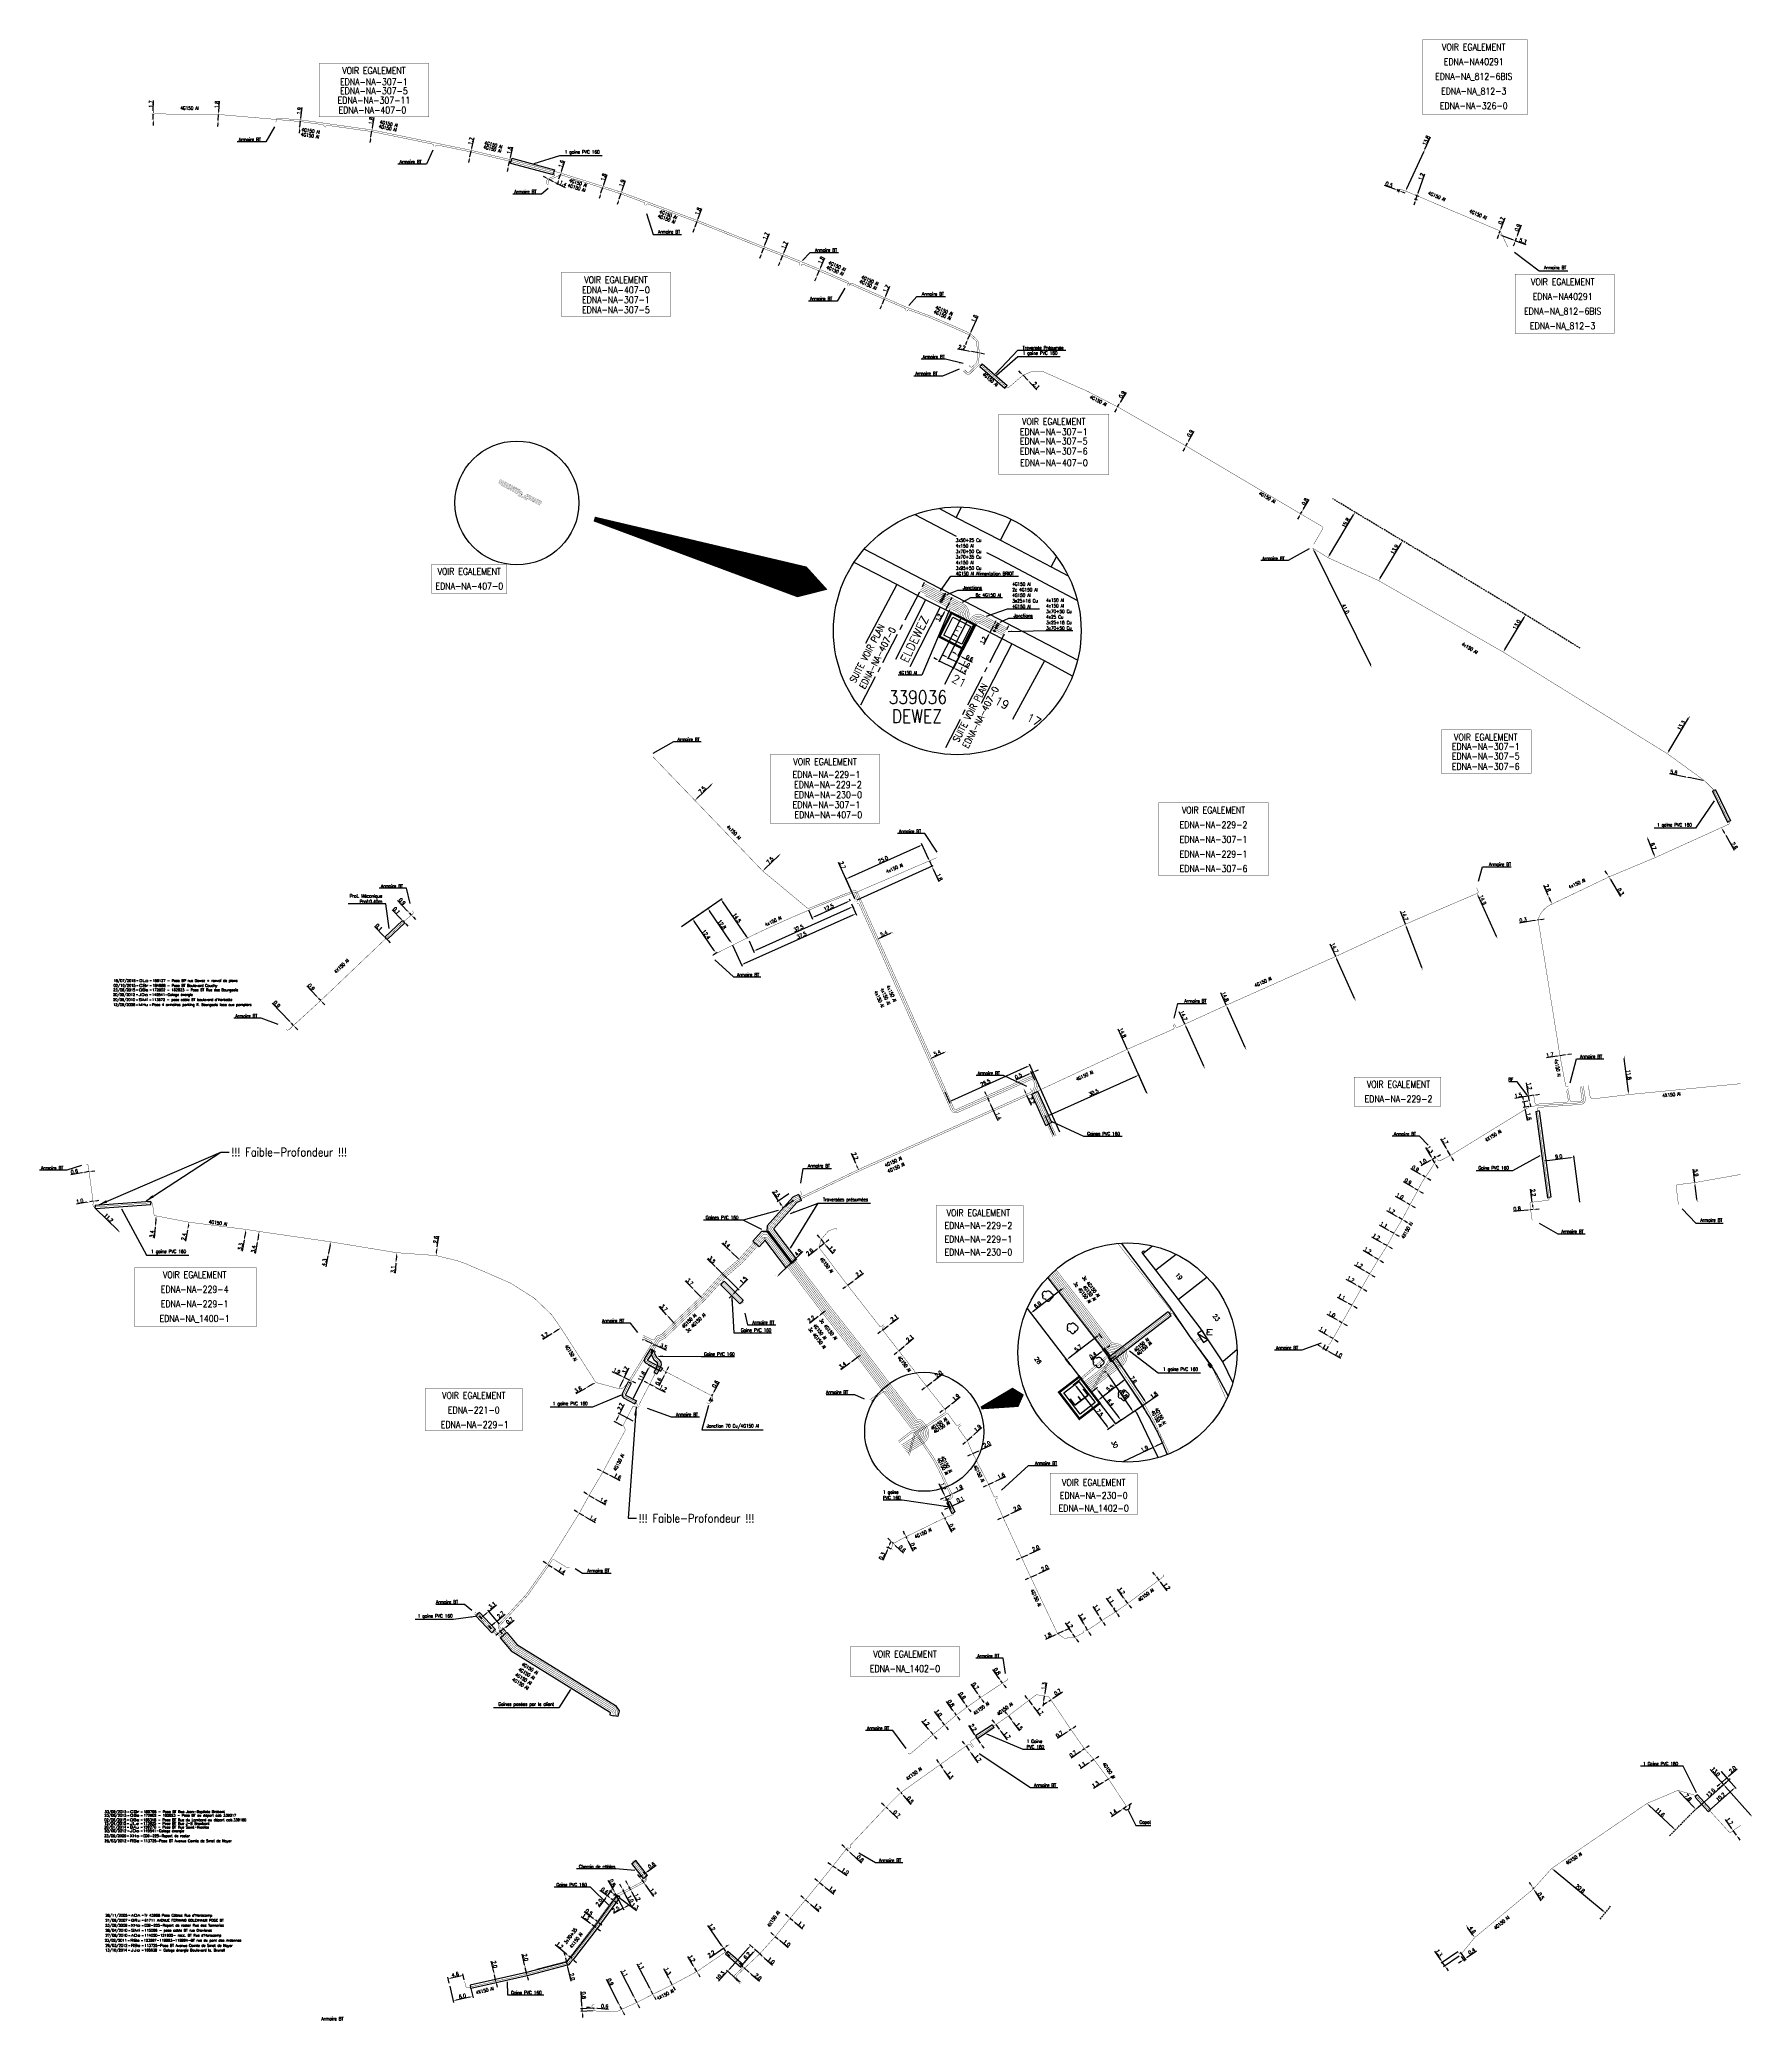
# Model space of a CAD drawing. Header units: millimetres. Extents: x 184994 to 186004, y 128000 to 129009.
# Drawn here: x 185491 to 186004, y 128208 to 128800 of the extents above; entities that cross this region are included whole.
import ezdxf
from ezdxf.enums import TextEntityAlignment as Align

# ---------------------------------------------------------------- set-up
doc = ezdxf.new("R2010")
doc.units = ezdxf.units.MM
doc.header["$PDMODE"] = 34
for name, pattern in [('B_ST_Al', [2000, 1000, 1000]), ('CENTER2', [28.575, 19.05, -3.175, 3.175, -3.175]), ('DASHED', [0.75, 0.5, -0.25])]:
    doc.linetypes.add(name, pattern=pattern)
doc.layers.get('0').update_dxf_attribs({"linetype": 'CONTINUOUS'})
doc.layers.get('Defpoints').update_dxf_attribs({"linetype": 'CONTINUOUS'})
for name, color, linetype in [('B_100', 3, 'CONTINUOUS'), ('B_110', 1, 'CONTINUOUS'), ('B_300', 7, 'CONTINUOUS'), ('B_400', 7, 'CONTINUOUS'), ('B_420', 7, 'CONTINUOUS'), ('B_900', 7, 'CONTINUOUS'), ('B_930', 7, 'CONTINUOUS'), ('M_200', 7, 'CONTINUOUS')]:
    doc.layers.add(name, color=color, linetype=linetype)
doc.layers.add('B_910', color=7, linetype='CONTINUOUS', plot=False)
doc.styles.add('M_ROMANS', font='ROMANS.shx', dxfattribs={"width": 0.75})
doc.styles.get("Standard").update_dxf_attribs({"font": 'romans.shx', "width": 0.85})
doc.dimstyles.get("Standard").update_dxf_attribs({"dimtxt": 1.5, "dimasz": 1.2, "dimexe": 0.625, "dimexo": 0.625, "dimgap": 0.25, "dimtad": 1, "dimdec": 1, "dimzin": 0, "dimdsep": 46, "dimtxsty": 'Standard', "dimcen": -0.5, "dimadec": 0, "dimazin": 0, "dimtfac": 1, "dimtdec": 1, "dimtmove": 0, "dimatfit": 3, "dimfxl": 0, "dimtolj": 1, "dimtzin": 0, "dimarcsym": 0})

# ---------------------------------------------------------------- blocks, each defined once
blk = doc.blocks.new('*D200')
at = {"layer": 'B_110', "color": 0, "linetype": 'Continuous', "lineweight": -2, "transparency": 16777216}
for p, q in [((185793, 128478.33), (185819.19, 128490.08)), ((185822.43, 128485.07), (185819.81, 128490.88)), ((185794.6, 128472.57), (185791.99, 128478.39))]:
    blk.add_line(p, q, dxfattribs=at)
at = {"layer": 'B_110', "color": 0, "linetype": 'Continuous', "transparency": 16777216}
for points in [[(185819.12, 128490.22), (185819.25, 128489.95), (185820.01, 128490.45)], [(185792.94, 128478.46), (185793.07, 128478.19), (185792.18, 128477.96)]]:
    blk.add_solid(points, dxfattribs=at)
at = {"layer": 'Defpoints', "color": 0, "linetype": 'Continuous', "transparency": 16777216}
for p in [(185820.01, 128490.45), (185822.62, 128484.64), (185794.79, 128472.14)]:
    blk.add_point(p, dxfattribs=at)
at = {"layer": 'B_110', "color": 0, "linetype": 'Continuous', "transparency": 16777216, "insert": (185806.49, 128485.2), "char_height": 1.125, "attachment_point": 5, "rotation": 24.1813}
blk.add_mtext('\\A1;30.5', dxfattribs=at)
blk = doc.blocks.new('*D201')
at = {"layer": 'B_110', "color": 0, "linetype": 'Continuous', "lineweight": -2, "transparency": 16777216}
for p, q in [((185774.36, 128484.6), (185773.99, 128485.42)), ((185774.73, 128483.78), (185775.3, 128482.5)), ((185775.66, 128481.68), (185777.83, 128476.83))]:
    blk.add_line(p, q, dxfattribs=at)
at = {"layer": 'B_110', "color": 0, "linetype": 'Continuous', "transparency": 16777216}
for points in [[(185774.5, 128484.66), (185774.22, 128484.54), (185774.73, 128483.78)], [(185775.8, 128481.74), (185775.53, 128481.62), (185775.3, 128482.5)]]:
    blk.add_solid(points, dxfattribs=at)
at = {"layer": 'Defpoints', "color": 0, "linetype": 'Continuous', "transparency": 16777216}
for p in [(185774.73, 128483.78), (185775.3, 128482.5), (185775.3, 128482.5)]:
    blk.add_point(p, dxfattribs=at)
at = {"layer": 'B_110', "color": 0, "linetype": 'Continuous', "transparency": 16777216, "insert": (185778.05, 128478.18), "char_height": 1.125, "attachment_point": 5, "rotation": 294.0737}
blk.add_mtext('\\A1;1.4', dxfattribs=at)
blk = doc.blocks.new('*D202')
at = {"layer": 'B_110', "color": 0, "linetype": 'Continuous', "lineweight": -2, "transparency": 16777216}
for p, q in [((185741.8, 128530.56), (185741.8, 128530.56)), ((185742.43, 128531.35), (185745.72, 128532.82)), ((185746.73, 128532.76), (185746.73, 128532.76))]:
    blk.add_line(p, q, dxfattribs=at)
at = {"layer": 'B_110', "color": 0, "linetype": 'Continuous', "transparency": 16777216}
for points in [[(185742.37, 128531.49), (185742.5, 128531.22), (185741.61, 128530.99)], [(185745.66, 128532.96), (185745.78, 128532.69), (185746.54, 128533.19)]]:
    blk.add_solid(points, dxfattribs=at)
at = {"layer": 'Defpoints', "color": 0, "linetype": 'Continuous', "transparency": 16777216}
for p in [(185741.61, 128530.99), (185746.54, 128533.19), (185746.54, 128533.19)]:
    blk.add_point(p, dxfattribs=at)
at = {"layer": 'B_110', "color": 0, "linetype": 'Continuous', "transparency": 16777216, "insert": (185743.77, 128532.77), "char_height": 1.125, "attachment_point": 5, "rotation": 24.0737}
blk.add_mtext('\\A1;5.4', dxfattribs=at)
blk = doc.blocks.new('*D203')
at = {"layer": 'B_110', "color": 0, "linetype": 'Continuous', "lineweight": -2, "transparency": 16777216}
for p, q in [((185757.75, 128494.87), (185757.75, 128494.87)), ((185758.38, 128495.67), (185761.67, 128497.14)), ((185762.68, 128497.08), (185762.68, 128497.07))]:
    blk.add_line(p, q, dxfattribs=at)
at = {"layer": 'B_110', "color": 0, "linetype": 'Continuous', "transparency": 16777216}
for points in [[(185758.32, 128495.8), (185758.44, 128495.53), (185757.56, 128495.3)], [(185761.6, 128497.27), (185761.73, 128497), (185762.49, 128497.5)]]:
    blk.add_solid(points, dxfattribs=at)
at = {"layer": 'Defpoints', "color": 0, "linetype": 'Continuous', "transparency": 16777216}
for p in [(185757.56, 128495.3), (185762.49, 128497.5), (185762.49, 128497.5)]:
    blk.add_point(p, dxfattribs=at)
at = {"layer": 'B_110', "color": 0, "linetype": 'Continuous', "transparency": 16777216, "insert": (185759.72, 128497.09), "char_height": 1.125, "attachment_point": 5, "rotation": 24.0737}
blk.add_mtext('\\A1;5.4', dxfattribs=at)
blk = doc.blocks.new('*D204')
at = {"layer": 'B_110', "color": 0, "linetype": 'Continuous', "lineweight": -2, "transparency": 16777216}
blk.add_line((185687.89, 128573.18), (185692, 128577.13), dxfattribs=at)
at = {"layer": 'B_110', "color": 0, "linetype": 'Continuous', "transparency": 16777216}
for points in [[(185691.9, 128577.24), (185692.1, 128577.02), (185692.65, 128577.75)], [(185687.79, 128573.29), (185687.99, 128573.07), (185687.24, 128572.56)]]:
    blk.add_solid(points, dxfattribs=at)
at = {"layer": 'Defpoints', "color": 0, "linetype": 'Continuous', "transparency": 16777216}
for p in [(185692.65, 128577.75), (185692.65, 128577.75), (185687.24, 128572.56)]:
    blk.add_point(p, dxfattribs=at)
at = {"layer": 'B_110', "color": 0, "linetype": 'Continuous', "transparency": 16777216, "insert": (185689.43, 128575.7), "char_height": 1.125, "attachment_point": 5, "rotation": 43.8635}
blk.add_mtext('\\A1;7.5', dxfattribs=at)
blk = doc.blocks.new('*D205')
at = {"layer": 'B_110', "color": 0, "linetype": 'Continuous', "lineweight": -2, "transparency": 16777216}
blk.add_line((185708.17, 128552.08), (185712.28, 128556.03), dxfattribs=at)
at = {"layer": 'B_110', "color": 0, "linetype": 'Continuous', "transparency": 16777216}
for points in [[(185712.18, 128556.14), (185712.39, 128555.92), (185712.93, 128556.65)], [(185708.07, 128552.19), (185708.28, 128551.97), (185707.52, 128551.45)]]:
    blk.add_solid(points, dxfattribs=at)
at = {"layer": 'Defpoints', "color": 0, "linetype": 'Continuous', "transparency": 16777216}
for p in [(185712.93, 128556.65), (185712.93, 128556.65), (185707.52, 128551.45)]:
    blk.add_point(p, dxfattribs=at)
at = {"layer": 'B_110', "color": 0, "linetype": 'Continuous', "transparency": 16777216, "insert": (185709.71, 128554.59), "char_height": 1.125, "attachment_point": 5, "rotation": 43.8635}
blk.add_mtext('\\A1;7.5', dxfattribs=at)
blk = doc.blocks.new('*D363')
at = {"layer": 'B_110', "color": 0, "linetype": 'Continuous', "lineweight": -2, "transparency": 16777216}
for p, q in [((185945.05, 128496.08), (185941.95, 128495.55)), ((185947.62, 128496.51), (185945.94, 128496.23)), ((185948.5, 128496.66), (185949.39, 128496.81))]:
    blk.add_line(p, q, dxfattribs=at)
at = {"layer": 'B_110', "color": 0, "linetype": 'Continuous', "transparency": 16777216}
for points in [[(185945.03, 128496.22), (185945.08, 128495.93), (185945.94, 128496.23)], [(185948.48, 128496.81), (185948.53, 128496.51), (185947.62, 128496.51)]]:
    blk.add_solid(points, dxfattribs=at)
at = {"layer": 'Defpoints', "color": 0, "linetype": 'Continuous', "transparency": 16777216}
for p in [(185945.94, 128496.23), (185947.62, 128496.51), (185947.62, 128496.51)]:
    blk.add_point(p, dxfattribs=at)
at = {"layer": 'B_110', "color": 0, "linetype": 'Continuous', "transparency": 16777216, "insert": (185942.93, 128496.48), "char_height": 1.125, "attachment_point": 5, "rotation": 9.6068}
blk.add_mtext('\\A1;1.7', dxfattribs=at)
blk = doc.blocks.new('*D364')
at = {"layer": 'B_110', "color": 0, "linetype": 'Continuous', "lineweight": -2, "transparency": 16777216}
for p, q in [((185938.22, 128536.6), (185933.86, 128535.86)), ((185939.4, 128536.8), (185939.11, 128536.75)), ((185940.29, 128536.96), (185941.18, 128537.11))]:
    blk.add_line(p, q, dxfattribs=at)
at = {"layer": 'B_110', "color": 0, "linetype": 'Continuous', "transparency": 16777216}
for points in [[(185938.19, 128536.75), (185938.25, 128536.45), (185939.11, 128536.75)], [(185940.26, 128537.1), (185940.32, 128536.81), (185939.4, 128536.8)]]:
    blk.add_solid(points, dxfattribs=at)
at = {"layer": 'Defpoints', "color": 0, "linetype": 'Continuous', "transparency": 16777216}
for p in [(185939.11, 128536.75), (185939.11, 128536.75), (185939.4, 128536.8)]:
    blk.add_point(p, dxfattribs=at)
at = {"layer": 'B_110', "color": 0, "linetype": 'Continuous', "transparency": 16777216, "insert": (185934.91, 128536.8), "char_height": 1.125, "attachment_point": 5, "rotation": 9.7145}
blk.add_mtext('\\A1;0.3', dxfattribs=at)
blk = doc.blocks.new('*D365')
at = {"layer": 'B_110', "color": 0, "linetype": 'Continuous', "lineweight": -2, "transparency": 16777216}
for p, q in [((185959.98, 128550.71), (185959.52, 128551.49)), ((185960.44, 128549.94), (185960.59, 128549.68)), ((185961.05, 128548.9), (185964.02, 128543.86))]:
    blk.add_line(p, q, dxfattribs=at)
at = {"layer": 'B_110', "color": 0, "linetype": 'Continuous', "transparency": 16777216}
for points in [[(185960.11, 128550.79), (185959.85, 128550.64), (185960.44, 128549.94)], [(185961.18, 128548.98), (185960.92, 128548.83), (185960.59, 128549.68)]]:
    blk.add_solid(points, dxfattribs=at)
at = {"layer": 'Defpoints', "color": 0, "linetype": 'Continuous', "transparency": 16777216}
for p in [(185960.44, 128549.94), (185960.44, 128549.94), (185960.59, 128549.68)]:
    blk.add_point(p, dxfattribs=at)
at = {"layer": 'B_110', "color": 0, "linetype": 'Continuous', "transparency": 16777216, "insert": (185964.07, 128545.26), "char_height": 1.125, "attachment_point": 5, "rotation": 300.52368}
blk.add_mtext('\\A1;0.3', dxfattribs=at)
blk = doc.blocks.new('*D366')
at = {"layer": 'B_110', "color": 0, "linetype": 'Continuous', "lineweight": -2, "transparency": 16777216}
blk.add_line((185974.1, 128556.29), (185972.3, 128560.85), dxfattribs=at)
at = {"layer": 'B_110', "color": 0, "linetype": 'Continuous', "transparency": 16777216}
for points in [[(185972.44, 128560.9), (185972.16, 128560.79), (185971.96, 128561.68)], [(185974.24, 128556.35), (185973.96, 128556.24), (185974.43, 128555.45)]]:
    blk.add_solid(points, dxfattribs=at)
at = {"layer": 'Defpoints', "color": 0, "linetype": 'Continuous', "transparency": 16777216}
for p in [(185971.96, 128561.68), (185971.96, 128561.68), (185974.43, 128555.45)]:
    blk.add_point(p, dxfattribs=at)
at = {"layer": 'B_110', "color": 0, "linetype": 'Continuous', "transparency": 16777216, "insert": (185973.89, 128558.84), "char_height": 1.125, "attachment_point": 5, "rotation": 291.56508}
blk.add_mtext('\\A1;6.7', dxfattribs=at)
blk = doc.blocks.new('*D367')
at = {"layer": 'B_110', "color": 0, "linetype": 'Continuous', "lineweight": -2, "transparency": 16777216}
for p, q in [((185994.7, 128563.63), (185995.09, 128562.93)), ((185995.54, 128562.15), (185998.09, 128557.65))]:
    blk.add_line(p, q, dxfattribs=at)
at = {"layer": 'B_110', "color": 0, "linetype": 'Continuous', "transparency": 16777216}
for points in [[(185994.83, 128563.7), (185994.57, 128563.55), (185994.25, 128564.41)], [(185995.22, 128563.01), (185994.96, 128562.86), (185995.54, 128562.15)]]:
    blk.add_solid(points, dxfattribs=at)
at = {"layer": 'Defpoints', "color": 0, "linetype": 'Continuous', "transparency": 16777216}
for p in [(185994.25, 128564.41), (185995.54, 128562.15), (185995.54, 128562.15)]:
    blk.add_point(p, dxfattribs=at)
at = {"layer": 'B_110', "color": 0, "linetype": 'Continuous', "transparency": 16777216, "insert": (185998.16, 128559.05), "char_height": 1.125, "attachment_point": 5, "rotation": 299.56158}
blk.add_mtext('\\A1;2.6', dxfattribs=at)
blk = doc.blocks.new('*D368')
at = {"layer": 'B_110', "color": 0, "linetype": 'Continuous', "lineweight": -2, "transparency": 16777216}
for p, q in [((185983.63, 128579.54), (185978.67, 128580.49)), ((185988.24, 128578.65), (185984.51, 128579.37))]:
    blk.add_line(p, q, dxfattribs=at)
at = {"layer": 'B_110', "color": 0, "linetype": 'Continuous', "transparency": 16777216}
for points in [[(185984.54, 128579.51), (185984.48, 128579.22), (185983.63, 128579.54)], [(185988.27, 128578.79), (185988.21, 128578.5), (185989.13, 128578.48)]]:
    blk.add_solid(points, dxfattribs=at)
at = {"layer": 'Defpoints', "color": 0, "linetype": 'Continuous', "transparency": 16777216}
for p in [(185983.63, 128579.54), (185983.63, 128579.54), (185989.13, 128578.48)]:
    blk.add_point(p, dxfattribs=at)
at = {"layer": 'B_110', "color": 0, "linetype": 'Continuous', "transparency": 16777216, "insert": (185979.98, 128581), "char_height": 1.125, "attachment_point": 5, "rotation": 349.08256}
blk.add_mtext('\\A1;5.6', dxfattribs=at)
blk = doc.blocks.new('*D369')
at = {"layer": 'B_110', "color": 0, "linetype": 'Continuous', "lineweight": -2, "transparency": 16777216}
for p, q in [((185978.51, 128587.29), (185984.43, 128597.15)), ((185984.49, 128598.16), (185984.49, 128598.16)), ((185977.65, 128586.76), (185977.65, 128586.76))]:
    blk.add_line(p, q, dxfattribs=at)
at = {"layer": 'B_110', "color": 0, "linetype": 'Continuous', "transparency": 16777216}
for points in [[(185984.3, 128597.23), (185984.56, 128597.07), (185984.89, 128597.92)], [(185978.39, 128587.37), (185978.64, 128587.21), (185978.05, 128586.52)]]:
    blk.add_solid(points, dxfattribs=at)
at = {"layer": 'Defpoints', "color": 0, "linetype": 'Continuous', "transparency": 16777216}
for p in [(185984.89, 128597.92), (185984.89, 128597.92), (185978.05, 128586.52)]:
    blk.add_point(p, dxfattribs=at)
at = {"layer": 'B_110', "color": 0, "linetype": 'Continuous', "transparency": 16777216, "insert": (185982.24, 128594.95), "char_height": 1.125, "attachment_point": 5, "rotation": 59.04132}
blk.add_mtext('\\A1;13.3', dxfattribs=at)
blk = doc.blocks.new('*D370')
at = {"layer": 'B_110', "color": 0, "linetype": 'Continuous', "lineweight": -2, "transparency": 16777216}
blk.add_line((185929.47, 128617.66), (185935.23, 128627.27), dxfattribs=at)
at = {"layer": 'B_110', "color": 0, "linetype": 'Continuous', "transparency": 16777216}
for points in [[(185935.1, 128627.34), (185935.36, 128627.19), (185935.69, 128628.04)], [(185929.34, 128617.74), (185929.6, 128617.58), (185929, 128616.89)]]:
    blk.add_solid(points, dxfattribs=at)
at = {"layer": 'Defpoints', "color": 0, "linetype": 'Continuous', "transparency": 16777216}
for p in [(185935.69, 128628.04), (185935.69, 128628.04), (185929, 128616.89)]:
    blk.add_point(p, dxfattribs=at)
at = {"layer": 'B_110', "color": 0, "linetype": 'Continuous', "transparency": 16777216, "insert": (185933.04, 128625.08), "char_height": 1.125, "attachment_point": 5, "rotation": 59.04132}
blk.add_mtext('\\A1;13.0', dxfattribs=at)
blk = doc.blocks.new('*D371')
at = {"layer": 'B_110', "color": 0, "linetype": 'Continuous', "lineweight": -2, "transparency": 16777216}
blk.add_line((185872.4, 128647.18), (185889.26, 128613.05), dxfattribs=at)
at = {"layer": 'B_110', "color": 0, "linetype": 'Continuous', "transparency": 16777216}
for points in [[(185872.54, 128647.24), (185872.27, 128647.11), (185872, 128647.98)], [(185889.39, 128613.11), (185889.12, 128612.98), (185889.66, 128612.24)]]:
    blk.add_solid(points, dxfattribs=at)
at = {"layer": 'Defpoints', "color": 0, "linetype": 'Continuous', "transparency": 16777216}
for p in [(185872, 128647.98), (185889.66, 128612.24), (185889.66, 128612.24)]:
    blk.add_point(p, dxfattribs=at)
at = {"layer": 'B_110', "color": 0, "linetype": 'Continuous', "transparency": 16777216, "insert": (185881.82, 128629.79), "char_height": 1.125, "attachment_point": 5, "rotation": 296.28223}
blk.add_mtext('\\A1;41.0', dxfattribs=at)
blk = doc.blocks.new('*D372')
at = {"layer": 'B_110', "color": 0, "linetype": 'Continuous', "lineweight": -2, "transparency": 16777216}
blk.add_line((185892.22, 128639.01), (185898.45, 128649.38), dxfattribs=at)
at = {"layer": 'B_110', "color": 0, "linetype": 'Continuous', "transparency": 16777216}
for points in [[(185898.32, 128649.46), (185898.58, 128649.31), (185898.91, 128650.16)], [(185892.1, 128639.09), (185892.35, 128638.93), (185891.76, 128638.24)]]:
    blk.add_solid(points, dxfattribs=at)
at = {"layer": 'Defpoints', "color": 0, "linetype": 'Continuous', "transparency": 16777216}
for p in [(185898.91, 128650.16), (185898.91, 128650.16), (185891.76, 128638.24)]:
    blk.add_point(p, dxfattribs=at)
at = {"layer": 'B_110', "color": 0, "linetype": 'Continuous', "transparency": 16777216, "insert": (185896.5, 128647.6), "char_height": 1.125, "attachment_point": 5, "rotation": 59.04132}
blk.add_mtext('\\A1;13.9', dxfattribs=at)
blk = doc.blocks.new('*D35')
at = {"layer": 'B_100', "color": 0, "linetype": 'Continuous', "lineweight": -2, "transparency": 16777216}
for p, q in [((185574.11, 128514.02), (185571.19, 128517.07)), ((185575.35, 128512.72), (185574.73, 128513.37)), ((185575.98, 128512.07), (185576.6, 128511.42))]:
    blk.add_line(p, q, dxfattribs=at)
at = {"layer": 'B_100', "color": 0, "linetype": 'Continuous', "transparency": 16777216}
for points in [[(185574.22, 128514.12), (185574, 128513.91), (185574.73, 128513.37)], [(185576.08, 128512.17), (185575.87, 128511.96), (185575.35, 128512.72)]]:
    blk.add_solid(points, dxfattribs=at)
at = {"layer": 'Defpoints', "color": 0, "linetype": 'Continuous', "transparency": 16777216}
for p in [(185574.73, 128513.37), (185574.73, 128513.37), (185575.35, 128512.72)]:
    blk.add_point(p, dxfattribs=at)
at = {"layer": 'B_100', "color": 0, "linetype": 'Continuous', "transparency": 16777216, "insert": (185572.54, 128516.74), "char_height": 1.125, "attachment_point": 5, "rotation": 313.75621}
blk.add_mtext('\\A1;0.9', dxfattribs=at)
blk = doc.blocks.new('*D36')
at = {"layer": 'B_100', "color": 0, "linetype": 'Continuous', "lineweight": -2, "transparency": 16777216}
for p, q in [((185565.98, 128506.58), (185560.85, 128511.94)), ((185567.22, 128505.28), (185566.6, 128505.93)), ((185567.84, 128504.63), (185568.47, 128503.98))]:
    blk.add_line(p, q, dxfattribs=at)
at = {"layer": 'B_100', "color": 0, "linetype": 'Continuous', "transparency": 16777216}
for points in [[(185566.08, 128506.69), (185565.87, 128506.48), (185566.6, 128505.93)], [(185567.95, 128504.73), (185567.73, 128504.53), (185567.22, 128505.28)]]:
    blk.add_solid(points, dxfattribs=at)
at = {"layer": 'Defpoints', "color": 0, "linetype": 'Continuous', "transparency": 16777216}
for p in [(185566.6, 128505.93), (185566.6, 128505.93), (185567.22, 128505.28)]:
    blk.add_point(p, dxfattribs=at)
at = {"layer": 'B_100', "color": 0, "linetype": 'Continuous', "transparency": 16777216, "insert": (185562.2, 128511.61), "char_height": 1.125, "attachment_point": 5, "rotation": 313.75621}
blk.add_mtext('\\A1;0.9', dxfattribs=at)
blk = doc.blocks.new('*D37')
at = {"layer": 'B_100', "color": 0, "linetype": 'Continuous', "lineweight": -2, "transparency": 16777216}
for p, q in [((185594.18, 128532.01), (185591.45, 128534.87)), ((185594.87, 128531.29), (185594.8, 128531.36)), ((185595.49, 128530.63), (185596.11, 128529.98))]:
    blk.add_line(p, q, dxfattribs=at)
at = {"layer": 'B_100', "color": 0, "linetype": 'Continuous', "transparency": 16777216}
for points in [[(185594.29, 128532.11), (185594.07, 128531.91), (185594.8, 128531.36)], [(185595.6, 128530.74), (185595.38, 128530.53), (185594.87, 128531.29)]]:
    blk.add_solid(points, dxfattribs=at)
at = {"layer": 'Defpoints', "color": 0, "linetype": 'Continuous', "transparency": 16777216}
for p in [(185594.8, 128531.36), (185594.8, 128531.36), (185594.87, 128531.29)]:
    blk.add_point(p, dxfattribs=at)
at = {"layer": 'B_100', "color": 0, "linetype": 'Continuous', "transparency": 16777216, "insert": (185592.72, 128534.63), "char_height": 1.125, "attachment_point": 5, "rotation": 313.63317}
blk.add_mtext('\\A1;0.1', dxfattribs=at)
blk = doc.blocks.new('*D38')
at = {"layer": 'B_100', "color": 0, "linetype": 'Continuous', "lineweight": -2, "transparency": 16777216}
for p, q in [((185599.45, 128537), (185596.72, 128539.86)), ((185599.74, 128536.03), (185599.74, 128536.03)), ((185599.8, 128535.95), (185599.8, 128535.95)), ((185600.14, 128536.28), (185600.08, 128536.35)), ((185600.77, 128535.62), (185601.39, 128534.97))]:
    blk.add_line(p, q, dxfattribs=at)
at = {"layer": 'B_100', "color": 0, "linetype": 'Continuous', "transparency": 16777216}
for points in [[(185599.56, 128537.1), (185599.35, 128536.9), (185600.08, 128536.35)], [(185600.87, 128535.73), (185600.66, 128535.52), (185600.14, 128536.28)]]:
    blk.add_solid(points, dxfattribs=at)
at = {"layer": 'Defpoints', "color": 0, "linetype": 'Continuous', "transparency": 16777216}
for p in [(185600.08, 128536.35), (185600.08, 128536.35), (185600.14, 128536.28)]:
    blk.add_point(p, dxfattribs=at)
at = {"layer": 'B_100', "color": 0, "linetype": 'Continuous', "transparency": 16777216, "insert": (185597.99, 128539.62), "char_height": 1.125, "attachment_point": 5, "rotation": 313.63317}
blk.add_mtext('\\A1;0.1', dxfattribs=at)
blk = doc.blocks.new('*D39')
at = {"layer": 'B_100', "color": 0, "linetype": 'Continuous', "lineweight": -2, "transparency": 16777216}
for p, q in [((185601.24, 128539.58), (185598.33, 128542.64)), ((185602.48, 128538.28), (185601.86, 128538.93)), ((185603.11, 128537.63), (185603.73, 128536.98))]:
    blk.add_line(p, q, dxfattribs=at)
at = {"layer": 'B_100', "color": 0, "linetype": 'Continuous', "transparency": 16777216}
for points in [[(185601.35, 128539.69), (185601.13, 128539.48), (185601.86, 128538.93)], [(185603.21, 128537.73), (185603, 128537.53), (185602.48, 128538.28)]]:
    blk.add_solid(points, dxfattribs=at)
at = {"layer": 'Defpoints', "color": 0, "linetype": 'Continuous', "transparency": 16777216}
for p in [(185601.86, 128538.93), (185601.86, 128538.93), (185602.48, 128538.28)]:
    blk.add_point(p, dxfattribs=at)
at = {"layer": 'B_100', "color": 0, "linetype": 'Continuous', "transparency": 16777216, "insert": (185599.68, 128542.31), "char_height": 1.125, "attachment_point": 5, "rotation": 313.63317}
blk.add_mtext('\\A1;0.9', dxfattribs=at)
blk = doc.blocks.new('*D52')
at = {"layer": 'B_110', "color": 0, "linetype": 'Continuous', "lineweight": -2, "transparency": 16777216}
for p, q in [((185653.46, 128212.18), (185653.2, 128216.45)), ((185656.78, 128211.48), (185653.04, 128211.26)), ((185656.83, 128210.69), (185653.09, 128210.46)), ((185653.56, 128210.49), (185653.51, 128211.28)), ((185653.62, 128209.59), (185653.67, 128208.69))]:
    blk.add_line(p, q, dxfattribs=at)
at = {"layer": 'B_110', "color": 0, "linetype": 'Continuous', "transparency": 16777216}
for points in [[(185653.61, 128212.19), (185653.31, 128212.17), (185653.51, 128211.28)], [(185653.77, 128209.6), (185653.47, 128209.58), (185653.56, 128210.49)]]:
    blk.add_solid(points, dxfattribs=at)
at = {"layer": 'Defpoints', "color": 0, "linetype": 'Continuous', "transparency": 16777216}
for p in [(185653.51, 128211.28), (185657.25, 128211.51), (185657.3, 128210.71)]:
    blk.add_point(p, dxfattribs=at)
at = {"layer": 'B_110', "color": 0, "linetype": 'Continuous', "transparency": 16777216, "insert": (185654.02, 128215.31), "char_height": 1.125, "attachment_point": 5, "rotation": 273.50604}
blk.add_mtext('\\A1;0.8', dxfattribs=at)
blk = doc.blocks.new('*D53')
at = {"layer": 'B_110', "color": 0, "linetype": 'Continuous', "lineweight": -2, "transparency": 16777216}
for p, q in [((185655.75, 128211.63), (185654.85, 128211.69)), ((185656.65, 128211.56), (185657.25, 128211.51)), ((185658.14, 128211.44), (185661.41, 128211.2))]:
    blk.add_line(p, q, dxfattribs=at)
at = {"layer": 'B_110', "color": 0, "linetype": 'Continuous', "transparency": 16777216}
for points in [[(185655.76, 128211.78), (185655.74, 128211.48), (185656.65, 128211.56)], [(185658.16, 128211.59), (185658.13, 128211.3), (185657.25, 128211.51)]]:
    blk.add_solid(points, dxfattribs=at)
at = {"layer": 'Defpoints', "color": 0, "linetype": 'Continuous', "transparency": 16777216}
for p in [(185656.65, 128211.56), (185657.25, 128211.51), (185657.25, 128211.51)]:
    blk.add_point(p, dxfattribs=at)
at = {"layer": 'B_110', "color": 0, "linetype": 'Continuous', "transparency": 16777216, "insert": (185660.28, 128212.03), "char_height": 1.125, "attachment_point": 5, "rotation": 355.66419}
blk.add_mtext('\\A1;0.6', dxfattribs=at)
blk = doc.blocks.new('*D54')
at = {"layer": 'B_110', "color": 0, "linetype": 'Continuous', "lineweight": -2, "transparency": 16777216}
for p, q in [((185664.53, 128212.72), (185660.77, 128220)), ((185665.35, 128211.12), (185664.94, 128211.92)), ((185665.77, 128210.32), (185666.18, 128209.52))]:
    blk.add_line(p, q, dxfattribs=at)
at = {"layer": 'B_110', "color": 0, "linetype": 'Continuous', "transparency": 16777216}
for points in [[(185664.66, 128212.79), (185664.39, 128212.65), (185664.94, 128211.92)], [(185665.9, 128210.39), (185665.63, 128210.25), (185665.35, 128211.12)]]:
    blk.add_solid(points, dxfattribs=at)
at = {"layer": 'Defpoints', "color": 0, "linetype": 'Continuous', "transparency": 16777216}
for p in [(185664.94, 128211.92), (185664.94, 128211.92), (185665.35, 128211.12)]:
    blk.add_point(p, dxfattribs=at)
at = {"layer": 'B_110', "color": 0, "linetype": 'Continuous', "transparency": 16777216, "insert": (185661.97, 128219.31), "char_height": 1.125, "attachment_point": 5, "rotation": 297.32185}
blk.add_mtext('\\A1;0.9', dxfattribs=at)
blk = doc.blocks.new('*D55')
at = {"layer": 'B_110', "color": 0, "linetype": 'Continuous', "lineweight": -2, "transparency": 16777216}
for p, q in [((185668.98, 128214.94), (185665.14, 128222.51)), ((185669.88, 128213.16), (185669.38, 128214.14)), ((185670.29, 128212.36), (185670.69, 128211.55))]:
    blk.add_line(p, q, dxfattribs=at)
at = {"layer": 'B_110', "color": 0, "linetype": 'Continuous', "transparency": 16777216}
for points in [[(185669.11, 128215.01), (185668.84, 128214.87), (185669.38, 128214.14)], [(185670.42, 128212.42), (185670.15, 128212.29), (185669.88, 128213.16)]]:
    blk.add_solid(points, dxfattribs=at)
at = {"layer": 'Defpoints', "color": 0, "linetype": 'Continuous', "transparency": 16777216}
for p in [(185669.38, 128214.14), (185669.38, 128214.14), (185669.88, 128213.16)]:
    blk.add_point(p, dxfattribs=at)
at = {"layer": 'B_110', "color": 0, "linetype": 'Continuous', "transparency": 16777216, "insert": (185666.25, 128221.98), "char_height": 1.125, "attachment_point": 5, "rotation": 296.86963}
blk.add_mtext('\\A1;1.1', dxfattribs=at)
blk = doc.blocks.new('*D56')
at = {"layer": 'B_110', "color": 0, "linetype": 'Continuous', "lineweight": -2, "transparency": 16777216}
for p, q in [((185673.78, 128217.41), (185670, 128224.66)), ((185674.71, 128215.64), (185674.2, 128216.61)), ((185675.12, 128214.84), (185675.54, 128214.04))]:
    blk.add_line(p, q, dxfattribs=at)
at = {"layer": 'B_110', "color": 0, "linetype": 'Continuous', "transparency": 16777216}
for points in [[(185673.91, 128217.48), (185673.65, 128217.34), (185674.2, 128216.61)], [(185675.25, 128214.91), (185674.99, 128214.77), (185674.71, 128215.64)]]:
    blk.add_solid(points, dxfattribs=at)
at = {"layer": 'Defpoints', "color": 0, "linetype": 'Continuous', "transparency": 16777216}
for p in [(185674.2, 128216.61), (185674.2, 128216.61), (185674.71, 128215.64)]:
    blk.add_point(p, dxfattribs=at)
at = {"layer": 'B_110', "color": 0, "linetype": 'Continuous', "transparency": 16777216, "insert": (185671.12, 128224.14), "char_height": 1.125, "attachment_point": 5, "rotation": 297.54333}
blk.add_mtext('\\A1;1.1', dxfattribs=at)
blk = doc.blocks.new('*D57')
at = {"layer": 'B_110', "color": 0, "linetype": 'Continuous', "lineweight": -2, "transparency": 16777216}
for p, q in [((185679.44, 128220.41), (185677.99, 128223.19)), ((185680.47, 128218.46), (185679.86, 128219.61)), ((185680.88, 128217.66), (185681.3, 128216.86))]:
    blk.add_line(p, q, dxfattribs=at)
at = {"layer": 'B_110', "color": 0, "linetype": 'Continuous', "transparency": 16777216}
for points in [[(185679.58, 128220.48), (185679.31, 128220.34), (185679.86, 128219.61)], [(185681.02, 128217.73), (185680.75, 128217.59), (185680.47, 128218.46)]]:
    blk.add_solid(points, dxfattribs=at)
at = {"layer": 'Defpoints', "color": 0, "linetype": 'Continuous', "transparency": 16777216}
for p in [(185679.86, 128219.61), (185679.86, 128219.61), (185680.47, 128218.46)]:
    blk.add_point(p, dxfattribs=at)
at = {"layer": 'B_110', "color": 0, "linetype": 'Continuous', "transparency": 16777216, "insert": (185679.17, 128222.54), "char_height": 1.125, "attachment_point": 5, "rotation": 297.64578}
blk.add_mtext('\\A1;1.3', dxfattribs=at)
blk = doc.blocks.new('*D58')
at = {"layer": 'B_110', "color": 0, "linetype": 'Continuous', "lineweight": -2, "transparency": 16777216}
for p, q in [((185686.74, 128224.2), (185685.12, 128226.89)), ((185687.82, 128222.4), (185687.2, 128223.42)), ((185688.28, 128221.62), (185688.75, 128220.85))]:
    blk.add_line(p, q, dxfattribs=at)
at = {"layer": 'B_110', "color": 0, "linetype": 'Continuous', "transparency": 16777216}
for points in [[(185686.87, 128224.27), (185686.61, 128224.12), (185687.2, 128223.42)], [(185688.41, 128221.7), (185688.16, 128221.55), (185687.82, 128222.4)]]:
    blk.add_solid(points, dxfattribs=at)
at = {"layer": 'Defpoints', "color": 0, "linetype": 'Continuous', "transparency": 16777216}
for p in [(185687.2, 128223.42), (185687.2, 128223.42), (185687.82, 128222.4)]:
    blk.add_point(p, dxfattribs=at)
at = {"layer": 'B_110', "color": 0, "linetype": 'Continuous', "transparency": 16777216, "insert": (185686.34, 128226.32), "char_height": 1.125, "attachment_point": 5, "rotation": 300.95115}
blk.add_mtext('\\A1;1.2', dxfattribs=at)
blk = doc.blocks.new('*D59')
at = {"layer": 'B_110', "color": 0, "linetype": 'Continuous', "lineweight": -2, "transparency": 16777216}
for p, q in [((185695.86, 128229.36), (185691.59, 128226.43)), ((185696.93, 128230.1), (185696.6, 128229.87))]:
    blk.add_line(p, q, dxfattribs=at)
at = {"layer": 'B_110', "color": 0, "linetype": 'Continuous', "transparency": 16777216}
for points in [[(185696.52, 128229.99), (185696.69, 128229.75), (185695.86, 128229.36)], [(185696.85, 128230.22), (185697.02, 128229.97), (185697.68, 128230.61)]]:
    blk.add_solid(points, dxfattribs=at)
at = {"layer": 'Defpoints', "color": 0, "linetype": 'Continuous', "transparency": 16777216}
for p in [(185695.86, 128229.36), (185697.68, 128230.61), (185697.68, 128230.61)]:
    blk.add_point(p, dxfattribs=at)
at = {"layer": 'B_110', "color": 0, "linetype": 'Continuous', "transparency": 16777216, "insert": (185692.15, 128227.73), "char_height": 1.125, "attachment_point": 5, "rotation": 34.43527}
blk.add_mtext('\\A1;2.2', dxfattribs=at)
blk = doc.blocks.new('*D60')
at = {"layer": 'B_110', "color": 0, "linetype": 'Continuous', "lineweight": -2, "transparency": 16777216}
for p, q in [((185695.35, 128230.1), (185691.11, 128236.19)), ((185696.55, 128228.38), (185695.86, 128229.36)), ((185697.06, 128227.64), (185697.57, 128226.9))]:
    blk.add_line(p, q, dxfattribs=at)
at = {"layer": 'B_110', "color": 0, "linetype": 'Continuous', "transparency": 16777216}
for points in [[(185695.47, 128230.19), (185695.23, 128230.01), (185695.86, 128229.36)], [(185697.18, 128227.72), (185696.94, 128227.55), (185696.55, 128228.38)]]:
    blk.add_solid(points, dxfattribs=at)
at = {"layer": 'Defpoints', "color": 0, "linetype": 'Continuous', "transparency": 16777216}
for p in [(185695.86, 128229.36), (185695.86, 128229.36), (185696.55, 128228.38)]:
    blk.add_point(p, dxfattribs=at)
at = {"layer": 'B_110', "color": 0, "linetype": 'Continuous', "transparency": 16777216, "insert": (185692.37, 128235.7), "char_height": 1.125, "attachment_point": 5, "rotation": 304.81151}
blk.add_mtext('\\A1;1.2', dxfattribs=at)
blk = doc.blocks.new('*D61')
at = {"layer": 'B_110', "color": 0, "linetype": 'Continuous', "lineweight": -2, "transparency": 16777216}
for p, q in [((185705.98, 128228.32), (185705.31, 128228.93)), ((185706.34, 128227.37), (185706.34, 128227.37)), ((185706.65, 128227.72), (185707.4, 128227.06)), ((185707.09, 128226.71), (185707.09, 128226.71)), ((185708.07, 128226.46), (185710.41, 128224.36))]:
    blk.add_line(p, q, dxfattribs=at)
at = {"layer": 'B_110', "color": 0, "linetype": 'Continuous', "transparency": 16777216}
for points in [[(185706.08, 128228.44), (185705.88, 128228.21), (185706.65, 128227.72)], [(185708.17, 128226.57), (185707.97, 128226.34), (185707.4, 128227.06)]]:
    blk.add_solid(points, dxfattribs=at)
at = {"layer": 'Defpoints', "color": 0, "linetype": 'Continuous', "transparency": 16777216}
for p in [(185706.65, 128227.72), (185707.4, 128227.06), (185707.4, 128227.06)]:
    blk.add_point(p, dxfattribs=at)
at = {"layer": 'B_110', "color": 0, "linetype": 'Continuous', "transparency": 16777216, "insert": (185710.07, 128225.67), "char_height": 1.125, "attachment_point": 5, "rotation": 318.12621}
blk.add_mtext('\\A1;1.0', dxfattribs=at)
blk = doc.blocks.new('*D62')
at = {"layer": 'B_110', "color": 0, "linetype": 'Continuous', "lineweight": -2, "transparency": 16777216}
for p, q in [((185710.6, 128233.48), (185709.92, 128234.06)), ((185711.28, 128232.89), (185712.04, 128232.23)), ((185712.72, 128231.65), (185715.1, 128229.59))]:
    blk.add_line(p, q, dxfattribs=at)
at = {"layer": 'B_110', "color": 0, "linetype": 'Continuous', "transparency": 16777216}
for points in [[(185710.7, 128233.59), (185710.5, 128233.36), (185711.28, 128232.89)], [(185712.82, 128231.76), (185712.62, 128231.53), (185712.04, 128232.23)]]:
    blk.add_solid(points, dxfattribs=at)
at = {"layer": 'Defpoints', "color": 0, "linetype": 'Continuous', "transparency": 16777216}
for p in [(185711.28, 128232.89), (185712.04, 128232.23), (185712.04, 128232.23)]:
    blk.add_point(p, dxfattribs=at)
at = {"layer": 'B_110', "color": 0, "linetype": 'Continuous', "transparency": 16777216, "insert": (185714.74, 128230.89), "char_height": 1.125, "attachment_point": 5, "rotation": 319.17351}
blk.add_mtext('\\A1;1.0', dxfattribs=at)
blk = doc.blocks.new('*D63')
at = {"layer": 'B_110', "color": 0, "linetype": 'Continuous', "lineweight": -2, "transparency": 16777216}
for p, q in [((185715.02, 128238.94), (185714.33, 128239.52)), ((185715.7, 128238.35), (185716.54, 128237.64)), ((185717.23, 128237.06), (185719.41, 128235.2))]:
    blk.add_line(p, q, dxfattribs=at)
at = {"layer": 'B_110', "color": 0, "linetype": 'Continuous', "transparency": 16777216}
for points in [[(185715.11, 128239.05), (185714.92, 128238.82), (185715.7, 128238.35)], [(185717.32, 128237.17), (185717.13, 128236.94), (185716.54, 128237.64)]]:
    blk.add_solid(points, dxfattribs=at)
at = {"layer": 'Defpoints', "color": 0, "linetype": 'Continuous', "transparency": 16777216}
for p in [(185715.7, 128238.35), (185716.54, 128237.64), (185716.54, 128237.64)]:
    blk.add_point(p, dxfattribs=at)
at = {"layer": 'B_110', "color": 0, "linetype": 'Continuous', "transparency": 16777216, "insert": (185719.15, 128236.41), "char_height": 1.125, "attachment_point": 5, "rotation": 319.64753}
blk.add_mtext('\\A1;1.1', dxfattribs=at)
blk = doc.blocks.new('*D64')
at = {"layer": 'B_110', "color": 0, "linetype": 'Continuous', "lineweight": -2, "transparency": 16777216}
for p, q in [((185719.65, 128244.43), (185718.96, 128245.02)), ((185720.02, 128243.48), (185720.02, 128243.48)), ((185720.33, 128243.84), (185721.23, 128243.05)), ((185720.93, 128242.7), (185720.93, 128242.7)), ((185721.92, 128242.47), (185724.29, 128240.41))]:
    blk.add_line(p, q, dxfattribs=at)
at = {"layer": 'B_110', "color": 0, "linetype": 'Continuous', "transparency": 16777216}
for points in [[(185719.74, 128244.54), (185719.55, 128244.31), (185720.33, 128243.84)], [(185722.01, 128242.58), (185721.82, 128242.35), (185721.23, 128243.05)]]:
    blk.add_solid(points, dxfattribs=at)
at = {"layer": 'Defpoints', "color": 0, "linetype": 'Continuous', "transparency": 16777216}
for p in [(185720.33, 128243.84), (185721.23, 128243.05), (185721.23, 128243.05)]:
    blk.add_point(p, dxfattribs=at)
at = {"layer": 'B_110', "color": 0, "linetype": 'Continuous', "transparency": 16777216, "insert": (185723.93, 128241.71), "char_height": 1.125, "attachment_point": 5, "rotation": 319.1655}
blk.add_mtext('\\A1;1.2', dxfattribs=at)
blk = doc.blocks.new('*D65')
at = {"layer": 'B_110', "color": 0, "linetype": 'Continuous', "lineweight": -2, "transparency": 16777216}
for p, q in [((185723.82, 128249.58), (185723.12, 128250.14)), ((185724.53, 128249.02), (185725.62, 128248.15)), ((185726.33, 128247.59), (185728.82, 128245.6))]:
    blk.add_line(p, q, dxfattribs=at)
at = {"layer": 'B_110', "color": 0, "linetype": 'Continuous', "transparency": 16777216}
for points in [[(185723.92, 128249.7), (185723.73, 128249.46), (185724.53, 128249.02)], [(185726.42, 128247.7), (185726.23, 128247.47), (185725.62, 128248.15)]]:
    blk.add_solid(points, dxfattribs=at)
at = {"layer": 'Defpoints', "color": 0, "linetype": 'Continuous', "transparency": 16777216}
for p in [(185724.53, 128249.02), (185725.62, 128248.15), (185725.62, 128248.15)]:
    blk.add_point(p, dxfattribs=at)
at = {"layer": 'B_110', "color": 0, "linetype": 'Continuous', "transparency": 16777216, "insert": (185728.39, 128246.9), "char_height": 1.125, "attachment_point": 5, "rotation": 321.44053}
blk.add_mtext('\\A1;1.4', dxfattribs=at)
blk = doc.blocks.new('*D66')
at = {"layer": 'B_110', "color": 0, "linetype": 'Continuous', "lineweight": -2, "transparency": 16777216}
for p, q in [((185727.78, 128254.46), (185727.03, 128254.96)), ((185728.53, 128253.96), (185729.36, 128253.41)), ((185730.11, 128252.91), (185732.72, 128251.16))]:
    blk.add_line(p, q, dxfattribs=at)
at = {"layer": 'B_110', "color": 0, "linetype": 'Continuous', "transparency": 16777216}
for points in [[(185727.86, 128254.59), (185727.7, 128254.34), (185728.53, 128253.96)], [(185730.19, 128253.03), (185730.03, 128252.78), (185729.36, 128253.41)]]:
    blk.add_solid(points, dxfattribs=at)
at = {"layer": 'Defpoints', "color": 0, "linetype": 'Continuous', "transparency": 16777216}
for p in [(185728.53, 128253.96), (185729.36, 128253.41), (185729.36, 128253.41)]:
    blk.add_point(p, dxfattribs=at)
at = {"layer": 'B_110', "color": 0, "linetype": 'Continuous', "transparency": 16777216, "insert": (185732.21, 128252.41), "char_height": 1.125, "attachment_point": 5, "rotation": 326.22817}
blk.add_mtext('\\A1;1.0', dxfattribs=at)
blk = doc.blocks.new('*D67')
at = {"layer": 'B_110', "color": 0, "linetype": 'Continuous', "lineweight": -2, "transparency": 16777216}
for p, q in [((185731.88, 128259.68), (185731.22, 128260.29)), ((185732.53, 128259.06), (185733.11, 128258.51)), ((185733.77, 128257.9), (185737.04, 128254.82))]:
    blk.add_line(p, q, dxfattribs=at)
at = {"layer": 'B_110', "color": 0, "linetype": 'Continuous', "transparency": 16777216}
for points in [[(185731.98, 128259.79), (185731.77, 128259.57), (185732.53, 128259.06)], [(185733.87, 128258), (185733.67, 128257.79), (185733.11, 128258.51)]]:
    blk.add_solid(points, dxfattribs=at)
at = {"layer": 'Defpoints', "color": 0, "linetype": 'Continuous', "transparency": 16777216}
for p in [(185732.53, 128259.06), (185733.11, 128258.51), (185733.11, 128258.51)]:
    blk.add_point(p, dxfattribs=at)
at = {"layer": 'B_110', "color": 0, "linetype": 'Continuous', "transparency": 16777216, "insert": (185736.69, 128256.18), "char_height": 1.125, "attachment_point": 5, "rotation": 316.72427}
blk.add_mtext('\\A1;0.8', dxfattribs=at)
blk = doc.blocks.new('*D68')
at = {"layer": 'B_110', "color": 0, "linetype": 'Continuous', "lineweight": -2, "transparency": 16777216}
for p, q in [((185743.75, 128272.14), (185743.09, 128272.76)), ((185744.4, 128271.52), (185744.91, 128271.04)), ((185745.57, 128270.43), (185747.95, 128268.18))]:
    blk.add_line(p, q, dxfattribs=at)
at = {"layer": 'B_110', "color": 0, "linetype": 'Continuous', "transparency": 16777216}
for points in [[(185743.85, 128272.25), (185743.64, 128272.03), (185744.4, 128271.52)], [(185745.67, 128270.53), (185745.46, 128270.32), (185744.91, 128271.04)]]:
    blk.add_solid(points, dxfattribs=at)
at = {"layer": 'Defpoints', "color": 0, "linetype": 'Continuous', "transparency": 16777216}
for p in [(185744.4, 128271.52), (185744.91, 128271.04), (185744.91, 128271.04)]:
    blk.add_point(p, dxfattribs=at)
at = {"layer": 'B_110', "color": 0, "linetype": 'Continuous', "transparency": 16777216, "insert": (185747.6, 128269.54), "char_height": 1.125, "attachment_point": 5, "rotation": 316.67557}
blk.add_mtext('\\A1;0.7', dxfattribs=at)
blk = doc.blocks.new('*D69')
at = {"layer": 'B_110', "color": 0, "linetype": 'Continuous', "lineweight": -2, "transparency": 16777216}
for p, q in [((185748.29, 128276.64), (185747.72, 128277.34)), ((185748.86, 128275.94), (185749.17, 128275.56)), ((185749.74, 128274.86), (185751.81, 128272.31))]:
    blk.add_line(p, q, dxfattribs=at)
at = {"layer": 'B_110', "color": 0, "linetype": 'Continuous', "transparency": 16777216}
for points in [[(185748.41, 128276.74), (185748.17, 128276.55), (185748.86, 128275.94)], [(185749.86, 128274.95), (185749.63, 128274.76), (185749.17, 128275.56)]]:
    blk.add_solid(points, dxfattribs=at)
at = {"layer": 'Defpoints', "color": 0, "linetype": 'Continuous', "transparency": 16777216}
for p in [(185748.86, 128275.94), (185749.17, 128275.56), (185749.17, 128275.56)]:
    blk.add_point(p, dxfattribs=at)
at = {"layer": 'B_110', "color": 0, "linetype": 'Continuous', "transparency": 16777216, "insert": (185751.64, 128273.71), "char_height": 1.125, "attachment_point": 5, "rotation": 309.14219}
blk.add_mtext('\\A1;0.5', dxfattribs=at)
blk = doc.blocks.new('*D70')
at = {"layer": 'B_110', "color": 0, "linetype": 'Continuous', "lineweight": -2, "transparency": 16777216}
for p, q in [((185760.11, 128285.03), (185759.61, 128285.78)), ((185760.6, 128284.28), (185761.32, 128283.19)), ((185761.81, 128282.44), (185763.54, 128279.82))]:
    blk.add_line(p, q, dxfattribs=at)
at = {"layer": 'B_110', "color": 0, "linetype": 'Continuous', "transparency": 16777216}
for points in [[(185760.23, 128285.11), (185759.98, 128284.95), (185760.6, 128284.28)], [(185761.94, 128282.52), (185761.69, 128282.36), (185761.32, 128283.19)]]:
    blk.add_solid(points, dxfattribs=at)
at = {"layer": 'Defpoints', "color": 0, "linetype": 'Continuous', "transparency": 16777216}
for p in [(185760.6, 128284.28), (185761.32, 128283.19), (185761.32, 128283.19)]:
    blk.add_point(p, dxfattribs=at)
at = {"layer": 'B_110', "color": 0, "linetype": 'Continuous', "transparency": 16777216, "insert": (185763.55, 128281.17), "char_height": 1.125, "attachment_point": 5, "rotation": 303.3493}
blk.add_mtext('\\A1;1.3', dxfattribs=at)
blk = doc.blocks.new('*D71')
at = {"layer": 'B_110', "color": 0, "linetype": 'Continuous', "lineweight": -2, "transparency": 16777216}
for p, q in [((185767.82, 128290.58), (185767.3, 128291.32)), ((185768.33, 128289.85), (185769.31, 128288.46)), ((185769.83, 128287.72), (185771.88, 128284.82))]:
    blk.add_line(p, q, dxfattribs=at)
at = {"layer": 'B_110', "color": 0, "linetype": 'Continuous', "transparency": 16777216}
for points in [[(185767.94, 128290.67), (185767.69, 128290.5), (185768.33, 128289.85)], [(185769.96, 128287.81), (185769.71, 128287.63), (185769.31, 128288.46)]]:
    blk.add_solid(points, dxfattribs=at)
at = {"layer": 'Defpoints', "color": 0, "linetype": 'Continuous', "transparency": 16777216}
for p in [(185768.33, 128289.85), (185769.31, 128288.46), (185769.31, 128288.46)]:
    blk.add_point(p, dxfattribs=at)
at = {"layer": 'B_110', "color": 0, "linetype": 'Continuous', "transparency": 16777216, "insert": (185771.85, 128286.16), "char_height": 1.125, "attachment_point": 5, "rotation": 305.18398}
blk.add_mtext('\\A1;1.7', dxfattribs=at)
blk = doc.blocks.new('*D72')
at = {"layer": 'B_110', "color": 0, "linetype": 'Continuous', "lineweight": -2, "transparency": 16777216}
for p, q in [((185757.12, 128294.9), (185755.11, 128297.31)), ((185758.46, 128293.28), (185757.69, 128294.2)), ((185759.03, 128292.59), (185759.61, 128291.9))]:
    blk.add_line(p, q, dxfattribs=at)
at = {"layer": 'B_110', "color": 0, "linetype": 'Continuous', "transparency": 16777216}
for points in [[(185757.23, 128294.99), (185757, 128294.8), (185757.69, 128294.2)], [(185759.15, 128292.68), (185758.92, 128292.49), (185758.46, 128293.28)]]:
    blk.add_solid(points, dxfattribs=at)
at = {"layer": 'Defpoints', "color": 0, "linetype": 'Continuous', "transparency": 16777216}
for p in [(185757.69, 128294.2), (185757.69, 128294.2), (185758.46, 128293.28)]:
    blk.add_point(p, dxfattribs=at)
at = {"layer": 'B_110', "color": 0, "linetype": 'Continuous', "transparency": 16777216, "insert": (185756.4, 128296.93), "char_height": 1.125, "attachment_point": 5, "rotation": 309.71071}
blk.add_mtext('\\A1;1.2', dxfattribs=at)
blk = doc.blocks.new('*D73')
at = {"layer": 'B_110', "color": 0, "linetype": 'Continuous', "lineweight": -2, "transparency": 16777216}
for p, q in [((185760.78, 128297.68), (185758.87, 128300.18)), ((185761.93, 128296.16), (185761.32, 128296.96)), ((185762.47, 128295.45), (185763.02, 128294.73))]:
    blk.add_line(p, q, dxfattribs=at)
at = {"layer": 'B_110', "color": 0, "linetype": 'Continuous', "transparency": 16777216}
for points in [[(185760.9, 128297.77), (185760.66, 128297.59), (185761.32, 128296.96)], [(185762.59, 128295.54), (185762.35, 128295.36), (185761.93, 128296.16)]]:
    blk.add_solid(points, dxfattribs=at)
at = {"layer": 'Defpoints', "color": 0, "linetype": 'Continuous', "transparency": 16777216}
for p in [(185761.32, 128296.96), (185761.32, 128296.96), (185761.93, 128296.16)]:
    blk.add_point(p, dxfattribs=at)
at = {"layer": 'B_110', "color": 0, "linetype": 'Continuous', "transparency": 16777216, "insert": (185760.15, 128299.74), "char_height": 1.125, "attachment_point": 5, "rotation": 307.28512}
blk.add_mtext('\\A1;1.0', dxfattribs=at)
blk = doc.blocks.new('*D74')
at = {"layer": 'B_110', "color": 0, "linetype": 'Continuous', "lineweight": -2, "transparency": 16777216}
for p, q in [((185764.42, 128300.46), (185762.52, 128303.13)), ((185765.41, 128299.08), (185764.95, 128299.73)), ((185765.93, 128298.34), (185766.46, 128297.61))]:
    blk.add_line(p, q, dxfattribs=at)
at = {"layer": 'B_110', "color": 0, "linetype": 'Continuous', "transparency": 16777216}
for points in [[(185764.54, 128300.55), (185764.3, 128300.37), (185764.95, 128299.73)], [(185766.06, 128298.43), (185765.81, 128298.26), (185765.41, 128299.08)]]:
    blk.add_solid(points, dxfattribs=at)
at = {"layer": 'Defpoints', "color": 0, "linetype": 'Continuous', "transparency": 16777216}
for p in [(185764.95, 128299.73), (185764.95, 128299.73), (185765.41, 128299.08)]:
    blk.add_point(p, dxfattribs=at)
at = {"layer": 'B_110', "color": 0, "linetype": 'Continuous', "transparency": 16777216, "insert": (185763.82, 128302.6), "char_height": 1.125, "attachment_point": 5, "rotation": 305.56905}
blk.add_mtext('\\A1;0.8', dxfattribs=at)
blk = doc.blocks.new('*D75')
at = {"layer": 'B_110', "color": 0, "linetype": 'Continuous', "lineweight": -2, "transparency": 16777216}
for p, q in [((185767.84, 128302.75), (185765.96, 128305.43)), ((185768.71, 128301.52), (185768.36, 128302.01)), ((185769.23, 128300.78), (185769.74, 128300.05))]:
    blk.add_line(p, q, dxfattribs=at)
at = {"layer": 'B_110', "color": 0, "linetype": 'Continuous', "transparency": 16777216}
for points in [[(185767.97, 128302.83), (185767.72, 128302.66), (185768.36, 128302.01)], [(185769.35, 128300.87), (185769.1, 128300.7), (185768.71, 128301.52)]]:
    blk.add_solid(points, dxfattribs=at)
at = {"layer": 'Defpoints', "color": 0, "linetype": 'Continuous', "transparency": 16777216}
for p in [(185768.36, 128302.01), (185768.36, 128302.01), (185768.71, 128301.52)]:
    blk.add_point(p, dxfattribs=at)
at = {"layer": 'B_110', "color": 0, "linetype": 'Continuous', "transparency": 16777216, "insert": (185767.26, 128304.89), "char_height": 1.125, "attachment_point": 5, "rotation": 305.12028}
blk.add_mtext('\\A1;0.6', dxfattribs=at)
blk = doc.blocks.new('*D76')
at = {"layer": 'B_110', "color": 0, "linetype": 'Continuous', "lineweight": -2, "transparency": 16777216}
for p, q in [((185771.73, 128305.62), (185769.84, 128308.3)), ((185772.66, 128304.32), (185772.25, 128304.89)), ((185772.64, 128305.16), (185772.64, 128305.16)), ((185773.04, 128304.59), (185773.04, 128304.59)), ((185773.18, 128303.58), (185773.7, 128302.85))]:
    blk.add_line(p, q, dxfattribs=at)
at = {"layer": 'B_110', "color": 0, "linetype": 'Continuous', "transparency": 16777216}
for points in [[(185771.86, 128305.71), (185771.61, 128305.54), (185772.25, 128304.89)], [(185773.3, 128303.67), (185773.06, 128303.5), (185772.66, 128304.32)]]:
    blk.add_solid(points, dxfattribs=at)
at = {"layer": 'Defpoints', "color": 0, "linetype": 'Continuous', "transparency": 16777216}
for p in [(185772.25, 128304.89), (185772.25, 128304.89), (185772.66, 128304.32)]:
    blk.add_point(p, dxfattribs=at)
at = {"layer": 'B_110', "color": 0, "linetype": 'Continuous', "transparency": 16777216, "insert": (185771.14, 128307.76), "char_height": 1.125, "attachment_point": 5, "rotation": 305.30861}
blk.add_mtext('\\A1;0.7', dxfattribs=at)
blk = doc.blocks.new('*D77')
at = {"layer": 'B_110', "color": 0, "linetype": 'Continuous', "lineweight": -2, "transparency": 16777216}
for p, q in [((185778.24, 128310.03), (185776.32, 128312.69)), ((185779.23, 128308.66), (185778.77, 128309.3)), ((185779.76, 128307.93), (185780.29, 128307.2))]:
    blk.add_line(p, q, dxfattribs=at)
at = {"layer": 'B_110', "color": 0, "linetype": 'Continuous', "transparency": 16777216}
for points in [[(185778.36, 128310.12), (185778.12, 128309.95), (185778.77, 128309.3)], [(185779.88, 128308.01), (185779.64, 128307.84), (185779.23, 128308.66)]]:
    blk.add_solid(points, dxfattribs=at)
at = {"layer": 'Defpoints', "color": 0, "linetype": 'Continuous', "transparency": 16777216}
for p in [(185778.77, 128309.3), (185778.77, 128309.3), (185779.23, 128308.66)]:
    blk.add_point(p, dxfattribs=at)
at = {"layer": 'B_110', "color": 0, "linetype": 'Continuous', "transparency": 16777216, "insert": (185777.62, 128312.17), "char_height": 1.125, "attachment_point": 5, "rotation": 305.82669}
blk.add_mtext('\\A1;0.8', dxfattribs=at)
blk = doc.blocks.new('*D78')
at = {"layer": 'B_100', "color": 0, "linetype": 'Continuous', "lineweight": -2, "transparency": 16777216}
for p, q in [((185876.36, 128412.63), (185873.88, 128414.08)), ((185878.09, 128411.63), (185877.14, 128412.18)), ((185877.38, 128412.59), (185877.38, 128412.59)), ((185878.33, 128412.03), (185878.33, 128412.03)), ((185878.87, 128411.17), (185879.65, 128410.72))]:
    blk.add_line(p, q, dxfattribs=at)
at = {"layer": 'B_100', "color": 0, "linetype": 'Continuous', "transparency": 16777216}
for points in [[(185876.44, 128412.76), (185876.29, 128412.5), (185877.14, 128412.18)], [(185878.94, 128411.3), (185878.79, 128411.04), (185878.09, 128411.63)]]:
    blk.add_solid(points, dxfattribs=at)
at = {"layer": 'Defpoints', "color": 0, "linetype": 'Continuous', "transparency": 16777216}
for p in [(185877.14, 128412.18), (185877.14, 128412.18), (185878.09, 128411.63)]:
    blk.add_point(p, dxfattribs=at)
at = {"layer": 'B_100', "color": 0, "linetype": 'Continuous', "transparency": 16777216, "insert": (185875.11, 128414.23), "char_height": 1.125, "attachment_point": 5, "rotation": 329.7693}
blk.add_mtext('\\A1;1.1', dxfattribs=at)
blk = doc.blocks.new('*D79')
at = {"layer": 'B_100', "color": 0, "linetype": 'Continuous', "lineweight": -2, "transparency": 16777216}
for p, q in [((185874.38, 128409.24), (185873.61, 128409.7)), ((185875.75, 128409.79), (185874.92, 128408.39)), ((185875.16, 128408.79), (185876.02, 128408.29)), ((185876.61, 128409.29), (185875.79, 128407.88)), ((185876.8, 128407.83), (185880.36, 128405.76))]:
    blk.add_line(p, q, dxfattribs=at)
at = {"layer": 'B_100', "color": 0, "linetype": 'Continuous', "transparency": 16777216}
for points in [[(185874.46, 128409.37), (185874.31, 128409.11), (185875.16, 128408.79)], [(185876.88, 128407.96), (185876.73, 128407.7), (185876.02, 128408.29)]]:
    blk.add_solid(points, dxfattribs=at)
at = {"layer": 'Defpoints', "color": 0, "linetype": 'Continuous', "transparency": 16777216}
for p in [(185875.16, 128408.79), (185875.98, 128410.2), (185876.85, 128409.69)]:
    blk.add_point(p, dxfattribs=at)
at = {"layer": 'B_100', "color": 0, "linetype": 'Continuous', "transparency": 16777216, "insert": (185879.77, 128406.97), "char_height": 1.125, "attachment_point": 5, "rotation": 329.73575}
blk.add_mtext('\\A1;1.0', dxfattribs=at)
blk = doc.blocks.new('*D80')
at = {"layer": 'B_100', "color": 0, "linetype": 'Continuous', "lineweight": -2, "transparency": 16777216}
for p, q in [((185879.1, 128417.35), (185876.37, 128418.89)), ((185880.76, 128416.41), (185879.89, 128416.9)), ((185881.54, 128415.97), (185882.33, 128415.53))]:
    blk.add_line(p, q, dxfattribs=at)
at = {"layer": 'B_100', "color": 0, "linetype": 'Continuous', "transparency": 16777216}
for points in [[(185879.18, 128417.48), (185879.03, 128417.21), (185879.89, 128416.9)], [(185881.62, 128416.1), (185881.47, 128415.84), (185880.76, 128416.41)]]:
    blk.add_solid(points, dxfattribs=at)
at = {"layer": 'Defpoints', "color": 0, "linetype": 'Continuous', "transparency": 16777216}
for p in [(185879.89, 128416.9), (185879.89, 128416.9), (185880.76, 128416.41)]:
    blk.add_point(p, dxfattribs=at)
at = {"layer": 'B_100', "color": 0, "linetype": 'Continuous', "transparency": 16777216, "insert": (185877.71, 128418.99), "char_height": 1.125, "attachment_point": 5, "rotation": 330.6364}
blk.add_mtext('\\A1;1.0', dxfattribs=at)
blk = doc.blocks.new('*D81')
at = {"layer": 'B_100', "color": 0, "linetype": 'Continuous', "lineweight": -2, "transparency": 16777216}
for p, q in [((185881.97, 128422.59), (185879.45, 128423.95)), ((185883.73, 128421.64), (185882.76, 128422.16)), ((185884.52, 128421.21), (185885.31, 128420.78))]:
    blk.add_line(p, q, dxfattribs=at)
at = {"layer": 'B_100', "color": 0, "linetype": 'Continuous', "transparency": 16777216}
for points in [[(185882.04, 128422.72), (185881.9, 128422.45), (185882.76, 128422.16)], [(185884.59, 128421.34), (185884.45, 128421.08), (185883.73, 128421.64)]]:
    blk.add_solid(points, dxfattribs=at)
at = {"layer": 'Defpoints', "color": 0, "linetype": 'Continuous', "transparency": 16777216}
for p in [(185882.76, 128422.16), (185882.76, 128422.16), (185883.73, 128421.64)]:
    blk.add_point(p, dxfattribs=at)
at = {"layer": 'B_100', "color": 0, "linetype": 'Continuous', "transparency": 16777216, "insert": (185880.67, 128424.14), "char_height": 1.125, "attachment_point": 5, "rotation": 331.59121}
blk.add_mtext('\\A1;1.1', dxfattribs=at)
blk = doc.blocks.new('*D82')
at = {"layer": 'B_100', "color": 0, "linetype": 'Continuous', "lineweight": -2, "transparency": 16777216}
for p, q in [((185884.78, 128427.78), (185882.04, 128429.32)), ((185886.62, 128426.76), (185885.57, 128427.34)), ((185885.8, 128427.75), (185885.8, 128427.75)), ((185886.84, 128427.17), (185886.84, 128427.17)), ((185887.4, 128426.32), (185888.19, 128425.88))]:
    blk.add_line(p, q, dxfattribs=at)
at = {"layer": 'B_100', "color": 0, "linetype": 'Continuous', "transparency": 16777216}
for points in [[(185884.86, 128427.92), (185884.71, 128427.65), (185885.57, 128427.34)], [(185887.47, 128426.45), (185887.33, 128426.19), (185886.62, 128426.76)]]:
    blk.add_solid(points, dxfattribs=at)
at = {"layer": 'Defpoints', "color": 0, "linetype": 'Continuous', "transparency": 16777216}
for p in [(185885.57, 128427.34), (185885.57, 128427.34), (185886.62, 128426.76)]:
    blk.add_point(p, dxfattribs=at)
at = {"layer": 'B_100', "color": 0, "linetype": 'Continuous', "transparency": 16777216, "insert": (185883.38, 128429.43), "char_height": 1.125, "attachment_point": 5, "rotation": 330.77638}
blk.add_mtext('\\A1;1.2', dxfattribs=at)
blk = doc.blocks.new('*D83')
at = {"layer": 'B_100', "color": 0, "linetype": 'Continuous', "lineweight": -2, "transparency": 16777216}
for p, q in [((185887.25, 128432.05), (185884.54, 128433.64)), ((185889.06, 128430.99), (185888.03, 128431.6)), ((185889.84, 128430.53), (185890.61, 128430.08))]:
    blk.add_line(p, q, dxfattribs=at)
at = {"layer": 'B_100', "color": 0, "linetype": 'Continuous', "transparency": 16777216}
for points in [[(185887.33, 128432.18), (185887.17, 128431.92), (185888.03, 128431.6)], [(185889.91, 128430.66), (185889.76, 128430.4), (185889.06, 128430.99)]]:
    blk.add_solid(points, dxfattribs=at)
at = {"layer": 'Defpoints', "color": 0, "linetype": 'Continuous', "transparency": 16777216}
for p in [(185888.03, 128431.6), (185888.03, 128431.6), (185889.06, 128430.99)]:
    blk.add_point(p, dxfattribs=at)
at = {"layer": 'B_100', "color": 0, "linetype": 'Continuous', "transparency": 16777216, "insert": (185885.89, 128433.72), "char_height": 1.125, "attachment_point": 5, "rotation": 329.61875}
blk.add_mtext('\\A1;1.2', dxfattribs=at)
blk = doc.blocks.new('*D84')
at = {"layer": 'B_100', "color": 0, "linetype": 'Continuous', "lineweight": -2, "transparency": 16777216}
for p, q in [((185889.82, 128436.38), (185887.11, 128437.97)), ((185891.64, 128435.33), (185890.6, 128435.93)), ((185892.42, 128434.87), (185893.2, 128434.42))]:
    blk.add_line(p, q, dxfattribs=at)
at = {"layer": 'B_100', "color": 0, "linetype": 'Continuous', "transparency": 16777216}
for points in [[(185889.9, 128436.51), (185889.75, 128436.25), (185890.6, 128435.93)], [(185892.49, 128435), (185892.34, 128434.74), (185891.64, 128435.33)]]:
    blk.add_solid(points, dxfattribs=at)
at = {"layer": 'Defpoints', "color": 0, "linetype": 'Continuous', "transparency": 16777216}
for p in [(185890.6, 128435.93), (185890.6, 128435.93), (185891.64, 128435.33)]:
    blk.add_point(p, dxfattribs=at)
at = {"layer": 'B_100', "color": 0, "linetype": 'Continuous', "transparency": 16777216, "insert": (185888.46, 128438.05), "char_height": 1.125, "attachment_point": 5, "rotation": 329.78646}
blk.add_mtext('\\A1;1.2', dxfattribs=at)
blk = doc.blocks.new('*D85')
at = {"layer": 'B_100', "color": 0, "linetype": 'Continuous', "lineweight": -2, "transparency": 16777216}
for p, q in [((185892.43, 128440.47), (185889.69, 128442.02)), ((185894.26, 128439.44), (185893.21, 128440.03)), ((185895.04, 128438.99), (185895.82, 128438.55))]:
    blk.add_line(p, q, dxfattribs=at)
at = {"layer": 'B_100', "color": 0, "linetype": 'Continuous', "transparency": 16777216}
for points in [[(185892.5, 128440.6), (185892.35, 128440.34), (185893.21, 128440.03)], [(185895.11, 128439.13), (185894.97, 128438.86), (185894.26, 128439.44)]]:
    blk.add_solid(points, dxfattribs=at)
at = {"layer": 'Defpoints', "color": 0, "linetype": 'Continuous', "transparency": 16777216}
for p in [(185893.21, 128440.03), (185893.21, 128440.03), (185894.26, 128439.44)]:
    blk.add_point(p, dxfattribs=at)
at = {"layer": 'B_100', "color": 0, "linetype": 'Continuous', "transparency": 16777216, "insert": (185891.04, 128442.12), "char_height": 1.125, "attachment_point": 5, "rotation": 330.51869}
blk.add_mtext('\\A1;1.2', dxfattribs=at)
blk = doc.blocks.new('*D86')
at = {"layer": 'B_100', "color": 0, "linetype": 'Continuous', "lineweight": -2, "transparency": 16777216}
for p, q in [((185894.53, 128444.11), (185892.03, 128445.52)), ((185896.27, 128443.13), (185895.31, 128443.67)), ((185897.05, 128442.68), (185897.84, 128442.24))]:
    blk.add_line(p, q, dxfattribs=at)
at = {"layer": 'B_100', "color": 0, "linetype": 'Continuous', "transparency": 16777216}
for points in [[(185894.6, 128444.24), (185894.46, 128443.98), (185895.31, 128443.67)], [(185897.13, 128442.82), (185896.98, 128442.55), (185896.27, 128443.13)]]:
    blk.add_solid(points, dxfattribs=at)
at = {"layer": 'Defpoints', "color": 0, "linetype": 'Continuous', "transparency": 16777216}
for p in [(185895.31, 128443.67), (185895.31, 128443.67), (185896.27, 128443.13)]:
    blk.add_point(p, dxfattribs=at)
at = {"layer": 'B_100', "color": 0, "linetype": 'Continuous', "transparency": 16777216, "insert": (185893.26, 128445.69), "char_height": 1.125, "attachment_point": 5, "rotation": 330.51869}
blk.add_mtext('\\A1;1.1', dxfattribs=at)
blk = doc.blocks.new('*D87')
at = {"layer": 'B_100', "color": 0, "linetype": 'Continuous', "lineweight": -2, "transparency": 16777216}
for p, q in [((185896.94, 128448.29), (185894.21, 128449.84)), ((185898.77, 128447.26), (185897.73, 128447.85)), ((185897.96, 128448.26), (185897.96, 128448.26)), ((185899, 128447.67), (185899, 128447.67)), ((185899.56, 128446.82), (185900.34, 128446.37))]:
    blk.add_line(p, q, dxfattribs=at)
at = {"layer": 'B_100', "color": 0, "linetype": 'Continuous', "transparency": 16777216}
for points in [[(185897.02, 128448.42), (185896.87, 128448.16), (185897.73, 128447.85)], [(185899.63, 128446.95), (185899.48, 128446.69), (185898.77, 128447.26)]]:
    blk.add_solid(points, dxfattribs=at)
at = {"layer": 'Defpoints', "color": 0, "linetype": 'Continuous', "transparency": 16777216}
for p in [(185897.73, 128447.85), (185897.73, 128447.85), (185898.77, 128447.26)]:
    blk.add_point(p, dxfattribs=at)
at = {"layer": 'B_100', "color": 0, "linetype": 'Continuous', "transparency": 16777216, "insert": (185895.55, 128449.94), "char_height": 1.125, "attachment_point": 5, "rotation": 330.51869}
blk.add_mtext('\\A1;1.2', dxfattribs=at)
blk = doc.blocks.new('*D88')
at = {"layer": 'B_100', "color": 0, "linetype": 'Continuous', "lineweight": -2, "transparency": 16777216}
for p, q in [((185899.45, 128452.63), (185896.72, 128454.17)), ((185901.11, 128451.69), (185900.24, 128452.18)), ((185901.89, 128451.25), (185902.67, 128450.81))]:
    blk.add_line(p, q, dxfattribs=at)
at = {"layer": 'B_100', "color": 0, "linetype": 'Continuous', "transparency": 16777216}
for points in [[(185899.53, 128452.76), (185899.38, 128452.5), (185900.24, 128452.18)], [(185901.96, 128451.38), (185901.82, 128451.12), (185901.11, 128451.69)]]:
    blk.add_solid(points, dxfattribs=at)
at = {"layer": 'Defpoints', "color": 0, "linetype": 'Continuous', "transparency": 16777216}
for p in [(185900.24, 128452.18), (185900.24, 128452.18), (185901.11, 128451.69)]:
    blk.add_point(p, dxfattribs=at)
at = {"layer": 'B_100', "color": 0, "linetype": 'Continuous', "transparency": 16777216, "insert": (185898.06, 128454.27), "char_height": 1.125, "attachment_point": 5, "rotation": 330.51869}
blk.add_mtext('\\A1;1.0', dxfattribs=at)
blk = doc.blocks.new('*D89')
at = {"layer": 'B_100', "color": 0, "linetype": 'Continuous', "lineweight": -2, "transparency": 16777216}
for p, q in [((185901.92, 128456.92), (185899.12, 128458.55)), ((185903.47, 128456.01), (185902.69, 128456.47)), ((185904.25, 128455.56), (185905.03, 128455.11))]:
    blk.add_line(p, q, dxfattribs=at)
at = {"layer": 'B_100', "color": 0, "linetype": 'Continuous', "transparency": 16777216}
for points in [[(185901.99, 128457.05), (185901.84, 128456.79), (185902.69, 128456.47)], [(185904.32, 128455.69), (185904.17, 128455.43), (185903.47, 128456.01)]]:
    blk.add_solid(points, dxfattribs=at)
at = {"layer": 'Defpoints', "color": 0, "linetype": 'Continuous', "transparency": 16777216}
for p in [(185902.69, 128456.47), (185902.69, 128456.47), (185903.47, 128456.01)]:
    blk.add_point(p, dxfattribs=at)
at = {"layer": 'B_100', "color": 0, "linetype": 'Continuous', "transparency": 16777216, "insert": (185900.51, 128458.61), "char_height": 1.125, "attachment_point": 5, "rotation": 329.77897}
blk.add_mtext('\\A1;0.9', dxfattribs=at)
blk = doc.blocks.new('*D90')
at = {"layer": 'B_100', "color": 0, "linetype": 'Continuous', "lineweight": -2, "transparency": 16777216}
for p, q in [((185904.15, 128460.81), (185901.34, 128462.4)), ((185905.72, 128459.93), (185904.94, 128460.37)), ((185906.5, 128459.48), (185907.29, 128459.04))]:
    blk.add_line(p, q, dxfattribs=at)
at = {"layer": 'B_100', "color": 0, "linetype": 'Continuous', "transparency": 16777216}
for points in [[(185904.23, 128460.94), (185904.08, 128460.68), (185904.94, 128460.37)], [(185906.58, 128459.61), (185906.43, 128459.35), (185905.72, 128459.93)]]:
    blk.add_solid(points, dxfattribs=at)
at = {"layer": 'Defpoints', "color": 0, "linetype": 'Continuous', "transparency": 16777216}
for p in [(185904.94, 128460.37), (185904.94, 128460.37), (185905.72, 128459.93)]:
    blk.add_point(p, dxfattribs=at)
at = {"layer": 'B_100', "color": 0, "linetype": 'Continuous', "transparency": 16777216, "insert": (185902.72, 128462.48), "char_height": 1.125, "attachment_point": 5, "rotation": 330.51869}
blk.add_mtext('\\A1;0.9', dxfattribs=at)
blk = doc.blocks.new('*D91')
at = {"layer": 'B_100', "color": 0, "linetype": 'Continuous', "lineweight": -2, "transparency": 16777216}
for p, q in [((185911.91, 128468.66), (185910.36, 128471.39)), ((185913.2, 128466.4), (185912.36, 128467.88)), ((185913.64, 128465.62), (185914.09, 128464.84))]:
    blk.add_line(p, q, dxfattribs=at)
at = {"layer": 'B_100', "color": 0, "linetype": 'Continuous', "transparency": 16777216}
for points in [[(185912.04, 128468.73), (185911.78, 128468.59), (185912.36, 128467.88)], [(185913.77, 128465.69), (185913.51, 128465.54), (185913.2, 128466.4)]]:
    blk.add_solid(points, dxfattribs=at)
at = {"layer": 'Defpoints', "color": 0, "linetype": 'Continuous', "transparency": 16777216}
for p in [(185912.36, 128467.88), (185912.36, 128467.88), (185913.2, 128466.4)]:
    blk.add_point(p, dxfattribs=at)
at = {"layer": 'B_100', "color": 0, "linetype": 'Continuous', "transparency": 16777216, "insert": (185911.56, 128470.79), "char_height": 1.125, "attachment_point": 5, "rotation": 299.67687}
blk.add_mtext('\\A1;1.7', dxfattribs=at)
blk = doc.blocks.new('*D92')
at = {"layer": 'B_110', "color": 0, "linetype": 'Continuous', "lineweight": -2, "transparency": 16777216}
for p, q in [((185966.4, 128485.49), (185965.2, 128495.42)), ((185965.56, 128496.37), (185965.56, 128496.37)), ((185966.98, 128484.65), (185966.98, 128484.65))]:
    blk.add_line(p, q, dxfattribs=at)
at = {"layer": 'B_110', "color": 0, "linetype": 'Continuous', "transparency": 16777216}
for points in [[(185965.35, 128495.44), (185965.05, 128495.4), (185965.09, 128496.31)], [(185966.55, 128485.51), (185966.25, 128485.47), (185966.51, 128484.6)]]:
    blk.add_solid(points, dxfattribs=at)
at = {"layer": 'Defpoints', "color": 0, "linetype": 'Continuous', "transparency": 16777216}
for p in [(185965.09, 128496.31), (185965.09, 128496.31), (185966.51, 128484.6)]:
    blk.add_point(p, dxfattribs=at)
at = {"layer": 'B_110', "color": 0, "linetype": 'Continuous', "transparency": 16777216, "insert": (185966.54, 128490.55), "char_height": 1.125, "attachment_point": 5, "rotation": 276.9165}
blk.add_mtext('\\A1;11.8', dxfattribs=at)
blk = doc.blocks.new('*D93')
at = {"layer": 'B_100', "color": 0, "linetype": 'Continuous', "lineweight": -2, "transparency": 16777216}
for p, q in [((185936.39, 128482.6), (185934.68, 128482.31)), ((185934.99, 128483.28), (185934.84, 128484.16)), ((185936.66, 128481.03), (185934.95, 128480.74)), ((185935.15, 128482.39), (185935.41, 128480.81)), ((185935.57, 128479.93), (185936.1, 128476.83))]:
    blk.add_line(p, q, dxfattribs=at)
at = {"layer": 'B_100', "color": 0, "linetype": 'Continuous', "transparency": 16777216}
for points in [[(185935.14, 128483.3), (185934.85, 128483.25), (185935.15, 128482.39)], [(185935.71, 128479.95), (185935.42, 128479.9), (185935.41, 128480.81)]]:
    blk.add_solid(points, dxfattribs=at)
at = {"layer": 'Defpoints', "color": 0, "linetype": 'Continuous', "transparency": 16777216}
for p in [(185936.85, 128482.68), (185935.15, 128482.39), (185937.12, 128481.11)]:
    blk.add_point(p, dxfattribs=at)
at = {"layer": 'B_100', "color": 0, "linetype": 'Continuous', "transparency": 16777216, "insert": (185936.65, 128478.06), "char_height": 1.125, "attachment_point": 5, "rotation": 279.69957}
blk.add_mtext('\\A1;1.6', dxfattribs=at)
blk = doc.blocks.new('*D94')
at = {"layer": 'B_110', "color": 0, "linetype": 'Continuous', "lineweight": -2, "transparency": 16777216}
for p, q in [((185936.29, 128450.07), (185932.04, 128449.6)), ((185937.97, 128450.26), (185937.18, 128450.17)), ((185938.87, 128450.36), (185939.76, 128450.45))]:
    blk.add_line(p, q, dxfattribs=at)
at = {"layer": 'B_110', "color": 0, "linetype": 'Continuous', "transparency": 16777216}
for points in [[(185936.27, 128450.22), (185936.3, 128449.92), (185937.18, 128450.17)], [(185938.85, 128450.5), (185938.89, 128450.21), (185937.97, 128450.26)]]:
    blk.add_solid(points, dxfattribs=at)
at = {"layer": 'Defpoints', "color": 0, "linetype": 'Continuous', "transparency": 16777216}
for p in [(185937.18, 128450.17), (185937.97, 128450.26), (185937.97, 128450.26)]:
    blk.add_point(p, dxfattribs=at)
at = {"layer": 'B_110', "color": 0, "linetype": 'Continuous', "transparency": 16777216, "insert": (185933.14, 128450.47), "char_height": 1.125, "attachment_point": 5, "rotation": 6.3316}
blk.add_mtext('\\A1;0.8', dxfattribs=at)
blk = doc.blocks.new('*D95')
at = {"layer": 'B_110', "color": 0, "linetype": 'Continuous', "lineweight": -2, "transparency": 16777216}
for p, q in [((185937.67, 128452.43), (185937.11, 128456.33)), ((185937.2, 128452.37), (185937.2, 128452.37)), ((185937.85, 128451.15), (185937.79, 128451.54))]:
    blk.add_line(p, q, dxfattribs=at)
at = {"layer": 'B_110', "color": 0, "linetype": 'Continuous', "transparency": 16777216}
for points in [[(185937.94, 128451.56), (185937.64, 128451.52), (185937.67, 128452.43)], [(185938, 128451.17), (185937.7, 128451.13), (185937.97, 128450.26)]]:
    blk.add_solid(points, dxfattribs=at)
at = {"layer": 'Defpoints', "color": 0, "linetype": 'Continuous', "transparency": 16777216}
for p in [(185937.67, 128452.43), (185937.97, 128450.26), (185937.97, 128450.26)]:
    blk.add_point(p, dxfattribs=at)
at = {"layer": 'B_110', "color": 0, "linetype": 'Continuous', "transparency": 16777216, "insert": (185938.02, 128455.26), "char_height": 1.125, "attachment_point": 5, "rotation": 278.06452}
blk.add_mtext('\\A1;2.2', dxfattribs=at)
blk = doc.blocks.new('*D96')
at = {"layer": 'B_110', "color": 0, "linetype": 'Continuous', "lineweight": -2, "transparency": 16777216}
for p, q in [((185986.25, 128458.3), (185985.75, 128462.26)), ((185986.88, 128453.34), (185986.36, 128457.4)), ((185986.72, 128458.35), (185986.72, 128458.35)), ((185987.45, 128452.5), (185987.45, 128452.5))]:
    blk.add_line(p, q, dxfattribs=at)
at = {"layer": 'B_110', "color": 0, "linetype": 'Continuous', "transparency": 16777216}
for points in [[(185986.51, 128457.42), (185986.21, 128457.38), (185986.25, 128458.3)], [(185987.02, 128453.35), (185986.73, 128453.32), (185986.99, 128452.44)]]:
    blk.add_solid(points, dxfattribs=at)
at = {"layer": 'Defpoints', "color": 0, "linetype": 'Continuous', "transparency": 16777216}
for p in [(185986.25, 128458.3), (185986.99, 128452.44), (185986.99, 128452.44)]:
    blk.add_point(p, dxfattribs=at)
at = {"layer": 'B_110', "color": 0, "linetype": 'Continuous', "transparency": 16777216, "insert": (185986.64, 128461.2), "char_height": 1.125, "attachment_point": 5, "rotation": 277.17143}
blk.add_mtext('\\A1;5.9', dxfattribs=at)
blk = doc.blocks.new('*D120')
at = {"layer": 'B_110', "color": 0, "linetype": 'Continuous', "lineweight": -2, "transparency": 16777216}
for p, q in [((185667.02, 128248.74), (185666.59, 128249.54)), ((185667.44, 128247.95), (185668.01, 128246.89)), ((185667.85, 128248.17), (185667.85, 128248.17)), ((185668.42, 128247.11), (185668.42, 128247.11)), ((185668.43, 128246.1), (185669.91, 128243.33))]:
    blk.add_line(p, q, dxfattribs=at)
at = {"layer": 'B_110', "color": 0, "linetype": 'Continuous', "transparency": 16777216}
for points in [[(185667.15, 128248.81), (185666.88, 128248.67), (185667.44, 128247.95)], [(185668.56, 128246.17), (185668.3, 128246.03), (185668.01, 128246.89)]]:
    blk.add_solid(points, dxfattribs=at)
at = {"layer": 'Defpoints', "color": 0, "linetype": 'Continuous', "transparency": 16777216}
for p in [(185667.44, 128247.95), (185668.01, 128246.89), (185668.01, 128246.89)]:
    blk.add_point(p, dxfattribs=at)
at = {"layer": 'B_110', "color": 0, "linetype": 'Continuous', "transparency": 16777216, "insert": (185670.04, 128244.67), "char_height": 1.125, "attachment_point": 5, "rotation": 298.08732}
blk.add_mtext('\\A1;1.2', dxfattribs=at)
blk = doc.blocks.new('*D121')
at = {"layer": 'B_110', "color": 0, "linetype": 'Continuous', "lineweight": -2, "transparency": 16777216}
for p, q in [((185655.81, 128236.92), (185653.28, 128238.79)), ((185657.58, 128235.61), (185656.53, 128236.39)), ((185658.3, 128235.08), (185659.02, 128234.54))]:
    blk.add_line(p, q, dxfattribs=at)
at = {"layer": 'B_110', "color": 0, "linetype": 'Continuous', "transparency": 16777216}
for points in [[(185655.9, 128237.04), (185655.72, 128236.8), (185656.53, 128236.39)], [(185658.39, 128235.2), (185658.21, 128234.96), (185657.58, 128235.61)]]:
    blk.add_solid(points, dxfattribs=at)
at = {"layer": 'Defpoints', "color": 0, "linetype": 'Continuous', "transparency": 16777216}
for p in [(185656.53, 128236.39), (185656.53, 128236.39), (185657.58, 128235.61)]:
    blk.add_point(p, dxfattribs=at)
at = {"layer": 'B_110', "color": 0, "linetype": 'Continuous', "transparency": 16777216, "insert": (185654.63, 128238.73), "char_height": 1.125, "attachment_point": 5, "rotation": 323.47634}
blk.add_mtext('\\A1;1.3', dxfattribs=at)
blk = doc.blocks.new('*D122')
at = {"layer": 'B_110', "color": 0, "linetype": 'Continuous', "lineweight": -2, "transparency": 16777216}
for p, q in [((185662.45, 128246.04), (185661.72, 128246.57)), ((185663.12, 128245.43), (185662.9, 128245.13)), ((185663.18, 128245.51), (185664.23, 128244.74)), ((185664.96, 128244.21), (185669.81, 128240.67))]:
    blk.add_line(p, q, dxfattribs=at)
at = {"layer": 'B_110', "color": 0, "linetype": 'Continuous', "transparency": 16777216}
for points in [[(185662.54, 128246.16), (185662.36, 128245.91), (185663.18, 128245.51)], [(185665.04, 128244.33), (185664.87, 128244.09), (185664.23, 128244.74)]]:
    blk.add_solid(points, dxfattribs=at)
at = {"layer": 'Defpoints', "color": 0, "linetype": 'Continuous', "transparency": 16777216}
for p in [(185663.4, 128245.81), (185663.18, 128245.51), (185664.23, 128244.74)]:
    blk.add_point(p, dxfattribs=at)
at = {"layer": 'B_110', "color": 0, "linetype": 'Continuous', "transparency": 16777216, "insert": (185669.34, 128241.94), "char_height": 1.125, "attachment_point": 5, "rotation": 323.91512}
blk.add_mtext('\\A1;1.3', dxfattribs=at)
blk = doc.blocks.new('*D123')
at = {"layer": 'B_110', "color": 0, "linetype": 'Continuous', "lineweight": -2, "transparency": 16777216}
for p, q in [((185670.72, 128250.69), (185670.2, 128251.43)), ((185671.24, 128249.96), (185671.94, 128248.98)), ((185672.46, 128248.25), (185674.84, 128244.9))]:
    blk.add_line(p, q, dxfattribs=at)
at = {"layer": 'B_110', "color": 0, "linetype": 'Continuous', "transparency": 16777216}
for points in [[(185670.84, 128250.78), (185670.6, 128250.61), (185671.24, 128249.96)], [(185672.58, 128248.34), (185672.34, 128248.16), (185671.94, 128248.98)]]:
    blk.add_solid(points, dxfattribs=at)
at = {"layer": 'Defpoints', "color": 0, "linetype": 'Continuous', "transparency": 16777216}
for p in [(185671.24, 128249.96), (185671.24, 128249.96), (185671.94, 128248.98)]:
    blk.add_point(p, dxfattribs=at)
at = {"layer": 'B_110', "color": 0, "linetype": 'Continuous', "transparency": 16777216, "insert": (185674.8, 128246.25), "char_height": 1.125, "attachment_point": 5, "rotation": 305.44601}
blk.add_mtext('\\A1;1.2', dxfattribs=at)
blk = doc.blocks.new('*D124')
at = {"layer": 'B_110', "color": 0, "linetype": 'Continuous', "lineweight": -2, "transparency": 16777216}
for p, q in [((185613.79, 128218.96), (185613.4, 128220.74)), ((185617.11, 128221.08), (185614.38, 128220.48)), ((185618.28, 128219.96), (185617.89, 128221.73))]:
    blk.add_line(p, q, dxfattribs=at)
at = {"layer": 'B_110', "color": 0, "linetype": 'Continuous', "transparency": 16777216}
for points in [[(185614.35, 128220.62), (185614.41, 128220.33), (185613.5, 128220.28)], [(185617.08, 128221.23), (185617.15, 128220.93), (185617.99, 128221.27)]]:
    blk.add_solid(points, dxfattribs=at)
at = {"layer": 'Defpoints', "color": 0, "linetype": 'Continuous', "transparency": 16777216}
for p in [(185613.5, 128220.28), (185613.89, 128218.51), (185618.38, 128219.5)]:
    blk.add_point(p, dxfattribs=at)
at = {"layer": 'B_110', "color": 0, "linetype": 'Continuous', "transparency": 16777216, "insert": (185615.58, 128221.51), "char_height": 1.125, "attachment_point": 5, "rotation": 12.46799}
blk.add_mtext('\\A1;4.6', dxfattribs=at)
blk = doc.blocks.new('*D125')
at = {"layer": 'B_110', "color": 0, "linetype": 'Continuous', "lineweight": -2, "transparency": 16777216}
for p, q in [((185627.07, 128222.34), (185626.36, 128225.54)), ((185627.71, 128219.51), (185627.27, 128221.46)), ((185627.9, 128218.63), (185628.1, 128217.76))]:
    blk.add_line(p, q, dxfattribs=at)
at = {"layer": 'B_110', "color": 0, "linetype": 'Continuous', "transparency": 16777216}
for points in [[(185627.22, 128222.38), (185626.93, 128222.31), (185627.27, 128221.46)], [(185628.05, 128218.67), (185627.76, 128218.6), (185627.71, 128219.51)]]:
    blk.add_solid(points, dxfattribs=at)
at = {"layer": 'Defpoints', "color": 0, "linetype": 'Continuous', "transparency": 16777216}
for p in [(185627.27, 128221.46), (185627.27, 128221.46), (185627.71, 128219.51)]:
    blk.add_point(p, dxfattribs=at)
at = {"layer": 'B_110', "color": 0, "linetype": 'Continuous', "transparency": 16777216, "insert": (185627.35, 128224.55), "char_height": 1.125, "attachment_point": 5, "rotation": 282.61521}
blk.add_mtext('\\A1;2.0', dxfattribs=at)
blk = doc.blocks.new('*D126')
at = {"layer": 'B_110', "color": 0, "linetype": 'Continuous', "lineweight": -2, "transparency": 16777216}
for p, q in [((185636.32, 128224.44), (185635.61, 128227.64)), ((185636.96, 128221.61), (185636.52, 128223.56)), ((185637.15, 128220.73), (185637.35, 128219.85))]:
    blk.add_line(p, q, dxfattribs=at)
at = {"layer": 'B_110', "color": 0, "linetype": 'Continuous', "transparency": 16777216}
for points in [[(185636.47, 128224.47), (185636.18, 128224.4), (185636.52, 128223.56)], [(185637.3, 128220.76), (185637.01, 128220.7), (185636.96, 128221.61)]]:
    blk.add_solid(points, dxfattribs=at)
at = {"layer": 'Defpoints', "color": 0, "linetype": 'Continuous', "transparency": 16777216}
for p in [(185636.52, 128223.56), (185636.52, 128223.56), (185636.96, 128221.61)]:
    blk.add_point(p, dxfattribs=at)
at = {"layer": 'B_110', "color": 0, "linetype": 'Continuous', "transparency": 16777216, "insert": (185636.6, 128226.64), "char_height": 1.125, "attachment_point": 5, "rotation": 282.61521}
blk.add_mtext('\\A1;2.0', dxfattribs=at)
blk = doc.blocks.new('*D127')
at = {"layer": 'B_110', "color": 0, "linetype": 'Continuous', "lineweight": -2, "transparency": 16777216}
for p, q in [((185648.35, 128227.43), (185648.16, 128228.31)), ((185648.55, 128226.55), (185648.99, 128224.6)), ((185649.18, 128223.72), (185650.12, 128219.55))]:
    blk.add_line(p, q, dxfattribs=at)
at = {"layer": 'B_110', "color": 0, "linetype": 'Continuous', "transparency": 16777216}
for points in [[(185648.5, 128227.46), (185648.21, 128227.4), (185648.55, 128226.55)], [(185649.33, 128223.75), (185649.04, 128223.69), (185648.99, 128224.6)]]:
    blk.add_solid(points, dxfattribs=at)
at = {"layer": 'Defpoints', "color": 0, "linetype": 'Continuous', "transparency": 16777216}
for p in [(185648.55, 128226.55), (185648.55, 128226.55), (185648.99, 128224.6)]:
    blk.add_point(p, dxfattribs=at)
at = {"layer": 'B_110', "color": 0, "linetype": 'Continuous', "transparency": 16777216, "insert": (185650.59, 128220.87), "char_height": 1.125, "attachment_point": 5, "rotation": 282.61521}
blk.add_mtext('\\A1;2.0', dxfattribs=at)
blk = doc.blocks.new('*D128')
at = {"layer": 'B_110', "color": 0, "linetype": 'Continuous', "lineweight": -2, "transparency": 16777216}
for p, q in [((185648.82, 128227.63), (185645.47, 128230.39)), ((185650.44, 128226.3), (185649.51, 128227.06)), ((185650.14, 128225.94), (185650.14, 128225.94)), ((185651.14, 128225.73), (185651.83, 128225.15))]:
    blk.add_line(p, q, dxfattribs=at)
at = {"layer": 'B_110', "color": 0, "linetype": 'Continuous', "transparency": 16777216}
for points in [[(185648.91, 128227.75), (185648.72, 128227.52), (185649.51, 128227.06)], [(185651.23, 128225.84), (185651.04, 128225.61), (185650.44, 128226.3)]]:
    blk.add_solid(points, dxfattribs=at)
at = {"layer": 'Defpoints', "color": 0, "linetype": 'Continuous', "transparency": 16777216}
for p in [(185649.51, 128227.06), (185650.44, 128226.3), (185650.44, 128226.3)]:
    blk.add_point(p, dxfattribs=at)
at = {"layer": 'B_110', "color": 0, "linetype": 'Continuous', "transparency": 16777216, "insert": (185646.82, 128230.25), "char_height": 1.125, "attachment_point": 5, "rotation": 320.54707}
blk.add_mtext('\\A1;1.2', dxfattribs=at)
blk = doc.blocks.new('*D155')
at = {"layer": 'B_110', "color": 0, "linetype": 'Continuous', "lineweight": -2, "transparency": 16777216}
blk.add_line((185877.03, 128645.91), (185884.23, 128657.92), dxfattribs=at)
at = {"layer": 'B_110', "color": 0, "linetype": 'Continuous', "transparency": 16777216}
for points in [[(185884.1, 128657.99), (185884.36, 128657.84), (185884.69, 128658.69)], [(185876.9, 128645.99), (185877.16, 128645.83), (185876.57, 128645.14)]]:
    blk.add_solid(points, dxfattribs=at)
at = {"layer": 'Defpoints', "color": 0, "linetype": 'Continuous', "transparency": 16777216}
for p in [(185884.69, 128658.69), (185884.69, 128658.69), (185876.57, 128645.14)]:
    blk.add_point(p, dxfattribs=at)
at = {"layer": 'B_110', "color": 0, "linetype": 'Continuous', "transparency": 16777216, "insert": (185881.93, 128655.54), "char_height": 1.125, "attachment_point": 5, "rotation": 59.04491}
blk.add_mtext('\\A1;15.8', dxfattribs=at)
blk = doc.blocks.new('*D156')
at = {"layer": 'B_110', "color": 0, "linetype": 'Continuous', "lineweight": -2, "transparency": 16777216}
for p, q in [((185787.11, 128490.71), (185783.21, 128488.96)), ((185788.93, 128488.87), (185787.74, 128491.51)), ((185788.39, 128491.29), (185787.93, 128491.08)), ((185796.43, 128473.39), (185788.2, 128491.72)), ((185789.21, 128491.66), (185790.03, 128492.02))]:
    blk.add_line(p, q, dxfattribs=at)
at = {"layer": 'B_110', "color": 0, "linetype": 'Continuous', "transparency": 16777216}
for points in [[(185787.05, 128490.85), (185787.17, 128490.58), (185787.93, 128491.08)], [(185789.15, 128491.79), (185789.27, 128491.52), (185788.39, 128491.29)]]:
    blk.add_solid(points, dxfattribs=at)
at = {"layer": 'Defpoints', "color": 0, "linetype": 'Continuous', "transparency": 16777216}
for p in [(185788.39, 128491.29), (185789.12, 128488.44), (185796.62, 128472.96)]:
    blk.add_point(p, dxfattribs=at)
at = {"layer": 'B_110', "color": 0, "linetype": 'Continuous', "transparency": 16777216, "insert": (185783.99, 128490.13), "char_height": 1.125, "attachment_point": 5, "rotation": 24.1813}
blk.add_mtext('\\A1;0.5', dxfattribs=at)
blk = doc.blocks.new('*D157')
at = {"layer": 'B_110', "color": 0, "linetype": 'Continuous', "lineweight": -2, "transparency": 16777216}
for p, q in [((185764.12, 128482.83), (185786.66, 128492.95)), ((185796.43, 128473.39), (185787.29, 128493.74)), ((185761.97, 128485.41), (185763.49, 128482.03))]:
    blk.add_line(p, q, dxfattribs=at)
at = {"layer": 'B_110', "color": 0, "linetype": 'Continuous', "transparency": 16777216}
for points in [[(185786.6, 128493.08), (185786.72, 128492.81), (185787.48, 128493.31)], [(185764.06, 128482.96), (185764.18, 128482.69), (185763.3, 128482.46)]]:
    blk.add_solid(points, dxfattribs=at)
at = {"layer": 'Defpoints', "color": 0, "linetype": 'Continuous', "transparency": 16777216}
for p in [(185787.48, 128493.31), (185761.78, 128485.84), (185796.62, 128472.96)]:
    blk.add_point(p, dxfattribs=at)
at = {"layer": 'B_110', "color": 0, "linetype": 'Continuous', "transparency": 16777216, "insert": (185774.12, 128488.14), "char_height": 1.125, "attachment_point": 5, "rotation": 24.1813}
blk.add_mtext('\\A1;26.5', dxfattribs=at)
blk = doc.blocks.new('*D158')
at = {"layer": 'B_110', "color": 0, "linetype": 'Continuous', "lineweight": -2, "transparency": 16777216}
for p, q in [((185723.09, 128537.87), (185732.86, 128542.24)), ((185733.74, 128542.47), (185733.49, 128543.04)), ((185721.24, 128539.81), (185722.46, 128537.08))]:
    blk.add_line(p, q, dxfattribs=at)
at = {"layer": 'B_110', "color": 0, "linetype": 'Continuous', "transparency": 16777216}
for points in [[(185732.8, 128542.38), (185732.92, 128542.11), (185733.68, 128542.61)], [(185723.03, 128538.01), (185723.15, 128537.74), (185722.27, 128537.51)]]:
    blk.add_solid(points, dxfattribs=at)
at = {"layer": 'Defpoints', "color": 0, "linetype": 'Continuous', "transparency": 16777216}
for p in [(185733.68, 128542.61), (185733.93, 128542.04), (185721.05, 128540.24)]:
    blk.add_point(p, dxfattribs=at)
at = {"layer": 'B_110', "color": 0, "linetype": 'Continuous', "transparency": 16777216, "insert": (185727.24, 128540.55), "char_height": 1.125, "attachment_point": 5, "rotation": 24.10196}
blk.add_mtext('\\A1;12.5', dxfattribs=at)
blk = doc.blocks.new('*D159')
at = {"layer": 'B_110', "color": 0, "linetype": 'Continuous', "lineweight": -2, "transparency": 16777216}
for p, q in [((185705.64, 128527.91), (185733.66, 128540.45)), ((185734.13, 128541.61), (185734.67, 128540.39)), ((185703.44, 128530.62), (185705.01, 128527.11))]:
    blk.add_line(p, q, dxfattribs=at)
at = {"layer": 'B_110', "color": 0, "linetype": 'Continuous', "transparency": 16777216}
for points in [[(185733.6, 128540.58), (185733.72, 128540.31), (185734.48, 128540.81)], [(185705.58, 128528.05), (185705.7, 128527.77), (185704.82, 128527.54)]]:
    blk.add_solid(points, dxfattribs=at)
at = {"layer": 'Defpoints', "color": 0, "linetype": 'Continuous', "transparency": 16777216}
for p in [(185733.93, 128542.04), (185734.48, 128540.81), (185703.25, 128531.05)]:
    blk.add_point(p, dxfattribs=at)
at = {"layer": 'B_110', "color": 0, "linetype": 'Continuous', "transparency": 16777216, "insert": (185718.23, 128534.36), "char_height": 1.125, "attachment_point": 5, "rotation": 24.10196}
blk.add_mtext('\\A1;32.5', dxfattribs=at)
blk = doc.blocks.new('*D160')
at = {"layer": 'B_110', "color": 0, "linetype": 'Continuous', "lineweight": -2, "transparency": 16777216}
for p, q in [((185702.02, 128523.76), (185734.6, 128538.34)), ((185734.13, 128541.61), (185735.62, 128538.28)), ((185698.54, 128529.32), (185701.39, 128522.97))]:
    blk.add_line(p, q, dxfattribs=at)
at = {"layer": 'B_110', "color": 0, "linetype": 'Continuous', "transparency": 16777216}
for points in [[(185734.54, 128538.48), (185734.66, 128538.2), (185735.42, 128538.71)], [(185701.95, 128523.9), (185702.08, 128523.63), (185701.19, 128523.4)]]:
    blk.add_solid(points, dxfattribs=at)
at = {"layer": 'Defpoints', "color": 0, "linetype": 'Continuous', "transparency": 16777216}
for p in [(185733.93, 128542.04), (185735.42, 128538.71), (185698.35, 128529.75)]:
    blk.add_point(p, dxfattribs=at)
at = {"layer": 'B_110', "color": 0, "linetype": 'Continuous', "transparency": 16777216, "insert": (185719.15, 128532.25), "char_height": 1.125, "attachment_point": 5, "rotation": 24.10196}
blk.add_mtext('\\A1;37.5', dxfattribs=at)
blk = doc.blocks.new('*D161')
at = {"layer": 'B_110', "color": 0, "linetype": 'Continuous', "lineweight": -2, "transparency": 16777216}
for p, q in [((185683.23, 128534.9), (185686.93, 128537.44)), ((185693.04, 128527.69), (185687.05, 128536.43)), ((185692.72, 128526.37), (185693.94, 128527.21))]:
    blk.add_line(p, q, dxfattribs=at)
at = {"layer": 'B_110', "color": 0, "linetype": 'Continuous', "transparency": 16777216}
for points in [[(185687.17, 128536.51), (185686.93, 128536.35), (185686.54, 128537.17)], [(185693.17, 128527.77), (185692.92, 128527.6), (185693.55, 128526.95)]]:
    blk.add_solid(points, dxfattribs=at)
at = {"layer": 'Defpoints', "color": 0, "linetype": 'Continuous', "transparency": 16777216}
for p in [(185686.54, 128537.17), (185682.84, 128534.64), (185692.33, 128526.11)]:
    blk.add_point(p, dxfattribs=at)
at = {"layer": 'B_110', "color": 0, "linetype": 'Continuous', "transparency": 16777216, "insert": (185690.66, 128532.48), "char_height": 1.125, "attachment_point": 5, "rotation": 304.43526}
blk.add_mtext('\\A1;12.4', dxfattribs=at)
blk = doc.blocks.new('*D162')
at = {"layer": 'B_110', "color": 0, "linetype": 'Continuous', "lineweight": -2, "transparency": 16777216}
for p, q in [((185683.23, 128534.9), (185691.5, 128540.57)), ((185697.84, 128530.49), (185691.62, 128539.56))]:
    blk.add_line(p, q, dxfattribs=at)
at = {"layer": 'B_110', "color": 0, "linetype": 'Continuous', "transparency": 16777216}
for points in [[(185691.75, 128539.65), (185691.5, 128539.48), (185691.11, 128540.31)], [(185697.97, 128530.58), (185697.72, 128530.41), (185698.35, 128529.75)]]:
    blk.add_solid(points, dxfattribs=at)
at = {"layer": 'Defpoints', "color": 0, "linetype": 'Continuous', "transparency": 16777216}
for p in [(185691.11, 128540.31), (185682.84, 128534.64), (185698.35, 128529.75)]:
    blk.add_point(p, dxfattribs=at)
at = {"layer": 'B_110', "color": 0, "linetype": 'Continuous', "transparency": 16777216, "insert": (185695.35, 128535.45), "char_height": 1.125, "attachment_point": 5, "rotation": 304.43528}
blk.add_mtext('\\A1;12.8', dxfattribs=at)
blk = doc.blocks.new('*D163')
at = {"layer": 'B_110', "color": 0, "linetype": 'Continuous', "lineweight": -2, "transparency": 16777216}
for p, q in [((185683.23, 128534.9), (185695.44, 128543.27)), ((185702.74, 128531.79), (185695.56, 128542.26))]:
    blk.add_line(p, q, dxfattribs=at)
at = {"layer": 'B_110', "color": 0, "linetype": 'Continuous', "transparency": 16777216}
for points in [[(185695.68, 128542.35), (185695.43, 128542.18), (185695.05, 128543.01)], [(185702.86, 128531.87), (185702.62, 128531.7), (185703.25, 128531.05)]]:
    blk.add_solid(points, dxfattribs=at)
at = {"layer": 'Defpoints', "color": 0, "linetype": 'Continuous', "transparency": 16777216}
for p in [(185695.05, 128543.01), (185682.84, 128534.64), (185703.25, 128531.05)]:
    blk.add_point(p, dxfattribs=at)
at = {"layer": 'B_110', "color": 0, "linetype": 'Continuous', "transparency": 16777216, "insert": (185699.77, 128537.45), "char_height": 1.125, "attachment_point": 5, "rotation": 304.43528}
blk.add_mtext('\\A1;14.5', dxfattribs=at)
blk = doc.blocks.new('*D164')
at = {"layer": 'B_110', "color": 0, "linetype": 'Continuous', "lineweight": -2, "transparency": 16777216}
for p, q in [((185757.02, 128555.32), (185756.65, 128556.15)), ((185756.96, 128554.31), (185756.96, 128554.31)), ((185757.39, 128554.5), (185758.12, 128552.86)), ((185735.73, 128542.84), (185758.55, 128553.05)), ((185758.49, 128552.04), (185760.17, 128548.28))]:
    blk.add_line(p, q, dxfattribs=at)
at = {"layer": 'B_110', "color": 0, "linetype": 'Continuous', "transparency": 16777216}
for points in [[(185757.16, 128555.39), (185756.89, 128555.26), (185757.39, 128554.5)], [(185758.63, 128552.1), (185758.36, 128551.98), (185758.12, 128552.86)]]:
    blk.add_solid(points, dxfattribs=at)
at = {"layer": 'Defpoints', "color": 0, "linetype": 'Continuous', "transparency": 16777216}
for p in [(185757.39, 128554.5), (185758.12, 128552.86), (185735.3, 128542.65)]:
    blk.add_point(p, dxfattribs=at)
at = {"layer": 'B_110', "color": 0, "linetype": 'Continuous', "transparency": 16777216, "insert": (185760.4, 128549.61), "char_height": 1.125, "attachment_point": 5, "rotation": 294.10196}
blk.add_mtext('\\A1;1.8', dxfattribs=at)
blk = doc.blocks.new('*D165')
at = {"layer": 'B_110', "color": 0, "linetype": 'Continuous', "lineweight": -2, "transparency": 16777216}
for p, q in [((185757.2, 128554.93), (185755.06, 128559.71)), ((185754.43, 128558.91), (185733.25, 128549.44)), ((185735.11, 128543.08), (185732.24, 128549.5))]:
    blk.add_line(p, q, dxfattribs=at)
at = {"layer": 'B_110', "color": 0, "linetype": 'Continuous', "transparency": 16777216}
for points in [[(185754.37, 128559.05), (185754.49, 128558.78), (185755.25, 128559.28)], [(185733.19, 128549.58), (185733.32, 128549.3), (185732.43, 128549.07)]]:
    blk.add_solid(points, dxfattribs=at)
at = {"layer": 'Defpoints', "color": 0, "linetype": 'Continuous', "transparency": 16777216}
for p in [(185757.39, 128554.5), (185732.43, 128549.07), (185735.3, 128542.65)]:
    blk.add_point(p, dxfattribs=at)
at = {"layer": 'B_110', "color": 0, "linetype": 'Continuous', "transparency": 16777216, "insert": (185743.54, 128554.86), "char_height": 1.125, "attachment_point": 5, "rotation": 24.10196}
blk.add_mtext('\\A1;25.0', dxfattribs=at)
blk = doc.blocks.new('*D166')
at = {"layer": 'B_110', "color": 0, "linetype": 'Continuous', "lineweight": -2, "transparency": 16777216}
for p, q in [((185734.2, 128545.12), (185730.23, 128553.99)), ((185733.77, 128544.92), (185733.77, 128544.92)), ((185734.94, 128543.47), (185734.57, 128544.29)), ((185734.88, 128542.46), (185734.88, 128542.46))]:
    blk.add_line(p, q, dxfattribs=at)
at = {"layer": 'B_110', "color": 0, "linetype": 'Continuous', "transparency": 16777216}
for points in [[(185734.71, 128544.36), (185734.43, 128544.23), (185734.2, 128545.12)], [(185735.07, 128543.53), (185734.8, 128543.41), (185735.3, 128542.65)]]:
    blk.add_solid(points, dxfattribs=at)
at = {"layer": 'Defpoints', "color": 0, "linetype": 'Continuous', "transparency": 16777216}
for p in [(185734.2, 128545.12), (185735.3, 128542.65), (185735.3, 128542.65)]:
    blk.add_point(p, dxfattribs=at)
at = {"layer": 'B_110', "color": 0, "linetype": 'Continuous', "transparency": 16777216, "insert": (185731.4, 128553.21), "char_height": 1.125, "attachment_point": 5, "rotation": 294.10196}
blk.add_mtext('\\A1;2.7', dxfattribs=at)
blk = doc.blocks.new('*D167')
at = {"layer": 'B_110', "color": 0, "linetype": 'Continuous', "lineweight": -2, "transparency": 16777216}
for p, q in [((185703.31, 128229.51), (185697.63, 128223.17)), ((185704.69, 128229.49), (185703.56, 128230.49)), ((185697.03, 128222.5), (185694.32, 128219.49)), ((185700.58, 128219.32), (185696.68, 128222.82))]:
    blk.add_line(p, q, dxfattribs=at)
at = {"layer": 'B_110', "color": 0, "linetype": 'Continuous', "transparency": 16777216}
for points in [[(185703.2, 128229.61), (185703.42, 128229.41), (185703.91, 128230.18)], [(185697.52, 128223.27), (185697.74, 128223.07), (185697.03, 128222.5)]]:
    blk.add_solid(points, dxfattribs=at)
at = {"layer": 'Defpoints', "color": 0, "linetype": 'Continuous', "transparency": 16777216}
for p in [(185703.91, 128230.18), (185705.04, 128229.17), (185700.93, 128219.01)]:
    blk.add_point(p, dxfattribs=at)
at = {"layer": 'B_110', "color": 0, "linetype": 'Continuous', "transparency": 16777216, "insert": (185694.82, 128221.16), "char_height": 1.125, "attachment_point": 5, "rotation": 48.12621}
blk.add_mtext('\\A1;10.3', dxfattribs=at)
blk = doc.blocks.new('*D168')
at = {"layer": 'B_110', "color": 0, "linetype": 'Continuous', "lineweight": -2, "transparency": 16777216}
for p, q in [((185701.84, 128224.9), (185704.78, 128228.19)), ((185707.05, 128227.37), (185705.04, 128229.17)), ((185700.93, 128224.5), (185701.58, 128223.92))]:
    blk.add_line(p, q, dxfattribs=at)
at = {"layer": 'B_110', "color": 0, "linetype": 'Continuous', "transparency": 16777216}
for points in [[(185704.67, 128228.29), (185704.9, 128228.09), (185705.39, 128228.86)], [(185701.72, 128225), (185701.95, 128224.8), (185701.24, 128224.23)]]:
    blk.add_solid(points, dxfattribs=at)
at = {"layer": 'Defpoints', "color": 0, "linetype": 'Continuous', "transparency": 16777216}
for p in [(185705.39, 128228.86), (185700.59, 128224.81), (185707.4, 128227.06)]:
    blk.add_point(p, dxfattribs=at)
at = {"layer": 'B_110', "color": 0, "linetype": 'Continuous', "transparency": 16777216, "insert": (185702.86, 128227.16), "char_height": 1.125, "attachment_point": 5, "rotation": 48.12621}
blk.add_mtext('\\A1;6.2', dxfattribs=at)
blk = doc.blocks.new('*D169')
at = {"layer": 'B_110', "color": 0, "linetype": 'Continuous', "lineweight": -2, "transparency": 16777216}
for p, q in [((185701.26, 128224.21), (185700.59, 128224.81)), ((185701.93, 128223.61), (185703.41, 128222.28)), ((185704.09, 128221.68), (185706.53, 128219.49))]:
    blk.add_line(p, q, dxfattribs=at)
at = {"layer": 'B_110', "color": 0, "linetype": 'Continuous', "transparency": 16777216}
for points in [[(185701.36, 128224.33), (185701.16, 128224.1), (185701.93, 128223.61)], [(185704.19, 128221.79), (185703.98, 128221.57), (185703.41, 128222.28)]]:
    blk.add_solid(points, dxfattribs=at)
at = {"layer": 'Defpoints', "color": 0, "linetype": 'Continuous', "transparency": 16777216}
for p in [(185701.93, 128223.61), (185703.41, 128222.28), (185703.41, 128222.28)]:
    blk.add_point(p, dxfattribs=at)
at = {"layer": 'B_110', "color": 0, "linetype": 'Continuous', "transparency": 16777216, "insert": (185706.14, 128220.84), "char_height": 1.125, "attachment_point": 5, "rotation": 318.12621}
blk.add_mtext('\\A1;2.0', dxfattribs=at)
blk = doc.blocks.new('*D170')
at = {"layer": 'B_110', "color": 0, "linetype": 'Continuous', "lineweight": -2, "transparency": 16777216}
for p, q in [((185613.99, 128218.05), (185615.06, 128213.21)), ((185620.28, 128217.39), (185620.92, 128214.51)), ((185619.94, 128214.77), (185615.84, 128213.86))]:
    blk.add_line(p, q, dxfattribs=at)
at = {"layer": 'B_110', "color": 0, "linetype": 'Continuous', "transparency": 16777216}
for points in [[(185615.81, 128214.01), (185615.87, 128213.72), (185614.96, 128213.67)], [(185619.91, 128214.92), (185619.97, 128214.62), (185620.82, 128214.96)]]:
    blk.add_solid(points, dxfattribs=at)
at = {"layer": 'Defpoints', "color": 0, "linetype": 'Continuous', "transparency": 16777216}
for p in [(185613.89, 128218.51), (185620.18, 128217.85), (185614.96, 128213.67)]:
    blk.add_point(p, dxfattribs=at)
at = {"layer": 'B_110', "color": 0, "linetype": 'Continuous', "transparency": 16777216, "insert": (185617.73, 128215.05), "char_height": 1.125, "attachment_point": 5, "rotation": 12.46799}
blk.add_mtext('\\A1;6.0', dxfattribs=at)
blk = doc.blocks.new('GIS_MODF')
at = {"color": 0, "linetype": 'Continuous', "flags": 128}
for points in [[(-2.26, -0.01), (-1.76, -0.01)], [(1.76, -0.01), (2.26, -0.01)]]:
    blk.add_lwpolyline(points, dxfattribs=at)
at = {"color": 0, "linetype": 'Continuous'}
blk.add_attdef('DATE', text='', height=0.75, dxfattribs=at).set_placement((-2.58, -0.39), align=Align.RIGHT)
at = {"color": 0, "linetype": 'Continuous', "width": 3.590909}
blk.add_attdef('USER', text='', height=0.75, dxfattribs=at).set_placement((-1.52, -0.39), (1.31, -0.39), align=Align.FIT)
at = {"color": 0, "linetype": 'Continuous'}
blk.add_attdef('DESC', (2.53, -0.39), '', height=0.75, dxfattribs=at)
blk = doc.blocks.new('*D395')
at = {"layer": 'B_110', "color": 0, "linetype": 'Continuous', "lineweight": -2, "transparency": 16777216}
for p, q in [((185672.51, 128251.52), (185672.02, 128252.2)), ((185672.03, 128251.63), (185672.29, 128251.82)), ((185673.03, 128252.34), (185675.71, 128254.25)), ((185671.3, 128251.11), (185670.57, 128250.59))]:
    blk.add_line(p, q, dxfattribs=at)
at = {"layer": 'B_110', "color": 0, "linetype": 'Continuous', "transparency": 16777216}
for points in [[(185671.21, 128251.23), (185671.39, 128250.99), (185672.03, 128251.63)], [(185672.94, 128252.46), (185673.11, 128252.22), (185672.29, 128251.82)]]:
    blk.add_solid(points, dxfattribs=at)
at = {"layer": 'Defpoints', "color": 0, "linetype": 'Continuous', "transparency": 16777216}
for p in [(185672.03, 128251.63), (185672.29, 128251.82), (185672.78, 128251.14)]:
    blk.add_point(p, dxfattribs=at)
at = {"layer": 'B_110', "color": 0, "linetype": 'Continuous', "transparency": 16777216, "insert": (185674.31, 128254.17), "char_height": 1.125, "attachment_point": 5, "rotation": 35.44601}
blk.add_mtext('\\A1;0.6', dxfattribs=at)
blk = doc.blocks.new('*D396')
at = {"layer": 'B_110', "color": 0, "linetype": 'Continuous', "lineweight": -2, "transparency": 16777216}
for p, q in [((185662.98, 128246.61), (185661.36, 128249.67)), ((185663.67, 128245.29), (185663.4, 128245.81)), ((185664.1, 128244.5), (185664.52, 128243.7))]:
    blk.add_line(p, q, dxfattribs=at)
at = {"layer": 'B_110', "color": 0, "linetype": 'Continuous', "transparency": 16777216}
for points in [[(185663.11, 128246.68), (185662.85, 128246.54), (185663.4, 128245.81)], [(185664.23, 128244.57), (185663.96, 128244.43), (185663.67, 128245.29)]]:
    blk.add_solid(points, dxfattribs=at)
at = {"layer": 'Defpoints', "color": 0, "linetype": 'Continuous', "transparency": 16777216}
for p in [(185663.4, 128245.81), (185663.4, 128245.81), (185663.67, 128245.29)]:
    blk.add_point(p, dxfattribs=at)
at = {"layer": 'B_110', "color": 0, "linetype": 'Continuous', "transparency": 16777216, "insert": (185662.58, 128248.97), "char_height": 1.125, "attachment_point": 5, "rotation": 297.89749}
blk.add_mtext('\\A1;0.8', dxfattribs=at)
blk = doc.blocks.new('*D397')
at = {"layer": 'B_110', "color": 0, "linetype": 'Continuous', "lineweight": -2, "transparency": 16777216}
for p, q in [((185665.19, 128247.78), (185664.77, 128248.57)), ((185665.61, 128246.98), (185665.92, 128246.4)), ((185666.02, 128247.2), (185666.02, 128247.2)), ((185666.34, 128245.6), (185667.83, 128242.78))]:
    blk.add_line(p, q, dxfattribs=at)
at = {"layer": 'B_110', "color": 0, "linetype": 'Continuous', "transparency": 16777216}
for points in [[(185665.32, 128247.85), (185665.06, 128247.71), (185665.61, 128246.98)], [(185666.47, 128245.67), (185666.21, 128245.53), (185665.92, 128246.4)]]:
    blk.add_solid(points, dxfattribs=at)
at = {"layer": 'Defpoints', "color": 0, "linetype": 'Continuous', "transparency": 16777216}
for p in [(185665.61, 128246.98), (185665.61, 128246.98), (185665.92, 128246.4)]:
    blk.add_point(p, dxfattribs=at)
at = {"layer": 'B_110', "color": 0, "linetype": 'Continuous', "transparency": 16777216, "insert": (185667.97, 128244.13), "char_height": 1.125, "attachment_point": 5, "rotation": 297.89749}
blk.add_mtext('\\A1;1.0', dxfattribs=at)
blk = doc.blocks.new('*D398')
at = {"layer": 'B_110', "color": 0, "linetype": 'Continuous', "lineweight": -2, "transparency": 16777216}
for p, q in [((185662.18, 128246.7), (185661, 128245.08)), ((185662.71, 128247.43), (185663.24, 128248.16)), ((185660.47, 128244.36), (185658.54, 128241.71))]:
    blk.add_line(p, q, dxfattribs=at)
at = {"layer": 'B_110', "color": 0, "linetype": 'Continuous', "transparency": 16777216}
for points in [[(185662.59, 128247.52), (185662.83, 128247.34), (185662.18, 128246.7)], [(185660.35, 128244.45), (185660.59, 128244.27), (185661, 128245.08)]]:
    blk.add_solid(points, dxfattribs=at)
at = {"layer": 'Defpoints', "color": 0, "linetype": 'Continuous', "transparency": 16777216}
for p in [(185662.18, 128246.7), (185662.18, 128246.7), (185661, 128245.08)]:
    blk.add_point(p, dxfattribs=at)
at = {"layer": 'B_110', "color": 0, "linetype": 'Continuous', "transparency": 16777216, "insert": (185658.63, 128243.11), "char_height": 1.125, "attachment_point": 5, "rotation": 53.91512}
blk.add_mtext('\\A1;2.0', dxfattribs=at)
blk = doc.blocks.new('*D399')
at = {"layer": 'B_110', "color": 0, "linetype": 'Continuous', "lineweight": -2, "transparency": 16777216}
for p, q in [((185661.49, 128244.72), (185658.85, 128246.66)), ((185662.71, 128243.84), (185662.22, 128244.19)), ((185663.43, 128243.31), (185664.16, 128242.78))]:
    blk.add_line(p, q, dxfattribs=at)
at = {"layer": 'B_110', "color": 0, "linetype": 'Continuous', "transparency": 16777216}
for points in [[(185661.58, 128244.85), (185661.41, 128244.6), (185662.22, 128244.19)], [(185663.52, 128243.43), (185663.35, 128243.19), (185662.71, 128243.84)]]:
    blk.add_solid(points, dxfattribs=at)
at = {"layer": 'Defpoints', "color": 0, "linetype": 'Continuous', "transparency": 16777216}
for p in [(185662.22, 128244.19), (185662.22, 128244.19), (185662.71, 128243.84)]:
    blk.add_point(p, dxfattribs=at)
at = {"layer": 'B_110', "color": 0, "linetype": 'Continuous', "transparency": 16777216, "insert": (185660.25, 128246.56), "char_height": 1.125, "attachment_point": 5, "rotation": 323.91512}
blk.add_mtext('\\A1;0.6', dxfattribs=at)
blk = doc.blocks.new('*D400')
at = {"layer": 'B_110', "color": 0, "linetype": 'Continuous', "lineweight": -2, "transparency": 16777216}
for p, q in [((185665.83, 128246.57), (185668.21, 128242.07)), ((185665.78, 128241.32), (185662.88, 128239.78)), ((185663.62, 128245.4), (185666, 128240.9)), ((185667.19, 128242.07), (185666.57, 128241.74))]:
    blk.add_line(p, q, dxfattribs=at)
at = {"layer": 'B_110', "color": 0, "linetype": 'Continuous', "transparency": 16777216}
for points in [[(185666.5, 128241.87), (185666.64, 128241.61), (185665.78, 128241.32)], [(185667.12, 128242.2), (185667.26, 128241.93), (185667.99, 128242.49)]]:
    blk.add_solid(points, dxfattribs=at)
at = {"layer": 'Defpoints', "color": 0, "linetype": 'Continuous', "transparency": 16777216}
for p in [(185663.4, 128245.81), (185665.61, 128246.98), (185665.78, 128241.32)]:
    blk.add_point(p, dxfattribs=at)
at = {"layer": 'B_110', "color": 0, "linetype": 'Continuous', "transparency": 16777216, "insert": (185663.58, 128241), "char_height": 1.125, "attachment_point": 5, "rotation": 27.89749}
blk.add_mtext('\\A1;2.5', dxfattribs=at)
blk = doc.blocks.new('*D401')
at = {"layer": 'B_110', "color": 0, "linetype": 'Continuous', "lineweight": -2, "transparency": 16777216}
for p, q in [((185656.8, 128238.29), (185654.16, 128240.22)), ((185657.98, 128237.44), (185657.53, 128237.76)), ((185657.81, 128238.14), (185657.81, 128238.14)), ((185658.7, 128236.91), (185659.43, 128236.38))]:
    blk.add_line(p, q, dxfattribs=at)
at = {"layer": 'B_110', "color": 0, "linetype": 'Continuous', "transparency": 16777216}
for points in [[(185656.89, 128238.41), (185656.72, 128238.17), (185657.53, 128237.76)], [(185658.79, 128237.03), (185658.62, 128236.78), (185657.98, 128237.44)]]:
    blk.add_solid(points, dxfattribs=at)
at = {"layer": 'Defpoints', "color": 0, "linetype": 'Continuous', "transparency": 16777216}
for p in [(185657.53, 128237.76), (185657.53, 128237.76), (185657.98, 128237.44)]:
    blk.add_point(p, dxfattribs=at)
at = {"layer": 'B_110', "color": 0, "linetype": 'Continuous', "transparency": 16777216, "insert": (185655.56, 128240.13), "char_height": 1.125, "attachment_point": 5, "rotation": 323.91512}
blk.add_mtext('\\A1;0.5', dxfattribs=at)
blk = doc.blocks.new('*D534')
at = {"layer": 'B_110', "color": 0, "linetype": 'Continuous', "lineweight": -2, "transparency": 16777216}
for p, q in [((185896.56, 128755.29), (185893.48, 128756.4)), ((185897.32, 128754.72), (185897.57, 128755.43)), ((185897.88, 128754.82), (185897.41, 128754.99)), ((185897.79, 128754.55), (185898.04, 128755.26)), ((185898.73, 128754.51), (185899.58, 128754.21))]:
    blk.add_line(p, q, dxfattribs=at)
at = {"layer": 'B_110', "color": 0, "linetype": 'Continuous', "transparency": 16777216}
for points in [[(185896.62, 128755.43), (185896.51, 128755.15), (185897.41, 128754.99)], [(185898.78, 128754.65), (185898.68, 128754.37), (185897.88, 128754.82)]]:
    blk.add_solid(points, dxfattribs=at)
at = {"layer": 'Defpoints', "color": 0, "linetype": 'Continuous', "transparency": 16777216}
for p in [(185897.41, 128754.99), (185897.16, 128754.28), (185897.63, 128754.11)]:
    blk.add_point(p, dxfattribs=at)
at = {"layer": 'B_110', "color": 0, "linetype": 'Continuous', "transparency": 16777216, "insert": (185894.85, 128756.7), "char_height": 1.125, "attachment_point": 5, "rotation": 340.24418}
blk.add_mtext('\\A1;0.5', dxfattribs=at)
blk = doc.blocks.new('*D535')
at = {"layer": 'B_110', "color": 0, "linetype": 'Continuous', "lineweight": -2, "transparency": 16777216}
for p, q in [((185905.58, 128767.25), (185907.28, 128770.93)), ((185900.18, 128755.53), (185905.2, 128766.43))]:
    blk.add_line(p, q, dxfattribs=at)
at = {"layer": 'B_110', "color": 0, "linetype": 'Continuous', "transparency": 16777216}
for points in [[(185905.07, 128766.49), (185905.34, 128766.37), (185905.58, 128767.25)], [(185900.05, 128755.59), (185900.32, 128755.47), (185899.81, 128754.71)]]:
    blk.add_solid(points, dxfattribs=at)
at = {"layer": 'Defpoints', "color": 0, "linetype": 'Continuous', "transparency": 16777216}
for p in [(185905.58, 128767.25), (185905.58, 128767.25), (185899.81, 128754.71)]:
    blk.add_point(p, dxfattribs=at)
at = {"layer": 'B_110', "color": 0, "linetype": 'Continuous', "transparency": 16777216, "insert": (185905.94, 128769.81), "char_height": 1.125, "attachment_point": 5, "rotation": 65.26801}
blk.add_mtext('\\A1;13.8', dxfattribs=at)
blk = doc.blocks.new('*D536')
at = {"layer": 'B_110', "color": 0, "linetype": 'Continuous', "lineweight": -2, "transparency": 16777216}
for p, q in [((185903.56, 128754.21), (185905.59, 128759.86)), ((185902.54, 128751.39), (185902.24, 128750.54)), ((185902.31, 128752.43), (185903.29, 128752.08)), ((185902.71, 128753.56), (185903.69, 128753.21)), ((185902.85, 128752.24), (185903.25, 128753.37))]:
    blk.add_line(p, q, dxfattribs=at)
at = {"layer": 'B_110', "color": 0, "linetype": 'Continuous', "transparency": 16777216}
for points in [[(185902.4, 128751.44), (185902.68, 128751.34), (185902.85, 128752.24)], [(185903.42, 128754.26), (185903.7, 128754.16), (185903.25, 128753.37)]]:
    blk.add_solid(points, dxfattribs=at)
at = {"layer": 'Defpoints', "color": 0, "linetype": 'Continuous', "transparency": 16777216}
for p in [(185901.86, 128752.59), (185902.27, 128753.72), (185902.85, 128752.24)]:
    blk.add_point(p, dxfattribs=at)
at = {"layer": 'B_110', "color": 0, "linetype": 'Continuous', "transparency": 16777216, "insert": (185904.5, 128759.06), "char_height": 1.125, "attachment_point": 5, "rotation": 70.24418}
blk.add_mtext('\\A1;1.2', dxfattribs=at)
blk = doc.blocks.new('*D537')
at = {"layer": 'B_110', "color": 0, "linetype": 'Continuous', "lineweight": -2, "transparency": 16777216}
for p, q in [((185933.28, 128741.58), (185934.44, 128744.6)), ((185932.31, 128739.06), (185931.99, 128738.22)), ((185932.64, 128739.9), (185932.96, 128740.74))]:
    blk.add_line(p, q, dxfattribs=at)
at = {"layer": 'B_110', "color": 0, "linetype": 'Continuous', "transparency": 16777216}
for points in [[(185932.17, 128739.11), (185932.45, 128739), (185932.64, 128739.9)], [(185933.14, 128741.63), (185933.42, 128741.52), (185932.96, 128740.74)]]:
    blk.add_solid(points, dxfattribs=at)
at = {"layer": 'Defpoints', "color": 0, "linetype": 'Continuous', "transparency": 16777216}
for p in [(185932.64, 128739.9), (185932.64, 128739.9), (185932.96, 128740.74)]:
    blk.add_point(p, dxfattribs=at)
at = {"layer": 'B_110', "color": 0, "linetype": 'Continuous', "transparency": 16777216, "insert": (185933.32, 128743.78), "char_height": 1.125, "attachment_point": 5, "rotation": 68.99108}
blk.add_mtext('\\A1;0.9', dxfattribs=at)
blk = doc.blocks.new('*D538')
at = {"layer": 'B_110', "color": 0, "linetype": 'Continuous', "lineweight": -2, "transparency": 16777216}
for p, q in [((185928.53, 128741.47), (185931.8, 128740.22)), ((185932.64, 128739.9), (185935.7, 128738.72))]:
    blk.add_line(p, q, dxfattribs=at)
at = {"layer": 'B_110', "color": 0, "linetype": 'Continuous', "transparency": 16777216}
for points in [[(185928.58, 128741.61), (185928.47, 128741.33), (185927.69, 128741.8)], [(185931.85, 128740.36), (185931.74, 128740.08), (185932.64, 128739.9)]]:
    blk.add_solid(points, dxfattribs=at)
at = {"layer": 'Defpoints', "color": 0, "linetype": 'Continuous', "transparency": 16777216}
for p in [(185927.69, 128741.8), (185932.64, 128739.9), (185932.64, 128739.9)]:
    blk.add_point(p, dxfattribs=at)
at = {"layer": 'B_110', "color": 0, "linetype": 'Continuous', "transparency": 16777216, "insert": (185934.85, 128739.85), "char_height": 1.125, "attachment_point": 5, "rotation": 338.99108}
blk.add_mtext('\\A1;5.3', dxfattribs=at)
blk = doc.blocks.new('*D539')
at = {"layer": 'B_110', "color": 0, "linetype": 'Continuous', "lineweight": -2, "transparency": 16777216}
for p, q in [((185928.4, 128743.64), (185929.57, 128746.7)), ((185927.5, 128741.31), (185927.18, 128740.47)), ((185927.82, 128742.15), (185928.07, 128742.8))]:
    blk.add_line(p, q, dxfattribs=at)
at = {"layer": 'B_110', "color": 0, "linetype": 'Continuous', "transparency": 16777216}
for points in [[(185928.26, 128743.7), (185928.54, 128743.59), (185928.07, 128742.8)], [(185927.36, 128741.36), (185927.64, 128741.26), (185927.82, 128742.15)]]:
    blk.add_solid(points, dxfattribs=at)
at = {"layer": 'Defpoints', "color": 0, "linetype": 'Continuous', "transparency": 16777216}
for p in [(185927.82, 128742.15), (185928.07, 128742.8), (185928.07, 128742.8)]:
    blk.add_point(p, dxfattribs=at)
at = {"layer": 'B_110', "color": 0, "linetype": 'Continuous', "transparency": 16777216, "insert": (185928.45, 128745.86), "char_height": 1.125, "attachment_point": 5, "rotation": 68.99108}
blk.add_mtext('\\A1;0.7', dxfattribs=at)
blk = doc.blocks.new('*D550')
at = {"layer": 'B_110', "color": 0, "linetype": 'Continuous', "lineweight": -2, "transparency": 16777216}
for p, q in [((185997.23, 128265.29), (185995.41, 128267.84)), ((185998.71, 128263.21), (185997.75, 128264.55)), ((185999.23, 128262.48), (185999.75, 128261.74))]:
    blk.add_line(p, q, dxfattribs=at)
at = {"layer": 'B_110', "color": 0, "linetype": 'Continuous', "transparency": 16777216}
for points in [[(185997.35, 128265.37), (185997.11, 128265.2), (185997.75, 128264.55)], [(185999.35, 128262.56), (185999.11, 128262.39), (185998.71, 128263.21)]]:
    blk.add_solid(points, dxfattribs=at)
at = {"layer": 'Defpoints', "color": 0, "linetype": 'Continuous', "transparency": 16777216}
for p in [(185997.75, 128264.55), (185998.71, 128263.21), (185998.71, 128263.21)]:
    blk.add_point(p, dxfattribs=at)
at = {"layer": 'B_110', "color": 0, "linetype": 'Continuous', "transparency": 16777216, "insert": (185996.67, 128267.37), "char_height": 1.125, "attachment_point": 5, "rotation": 305.45454}
blk.add_mtext('\\A1;1.7', dxfattribs=at)
blk = doc.blocks.new('*D551')
at = {"layer": 'B_110', "color": 0, "linetype": 'Continuous', "lineweight": -2, "transparency": 16777216}
blk.add_line((185981.85, 128275.93), (185985.97, 128271.57), dxfattribs=at)
at = {"layer": 'B_110', "color": 0, "linetype": 'Continuous', "transparency": 16777216}
for points in [[(185981.96, 128276.04), (185981.75, 128275.83), (185981.24, 128276.59)], [(185986.08, 128271.67), (185985.86, 128271.46), (185986.59, 128270.91)]]:
    blk.add_solid(points, dxfattribs=at)
at = {"layer": 'Defpoints', "color": 0, "linetype": 'Continuous', "transparency": 16777216}
for p in [(185981.24, 128276.59), (185986.59, 128270.91), (185986.59, 128270.91)]:
    blk.add_point(p, dxfattribs=at)
at = {"layer": 'B_110', "color": 0, "linetype": 'Continuous', "transparency": 16777216, "insert": (185984.28, 128274.45), "char_height": 1.125, "attachment_point": 5, "rotation": 313.29685}
blk.add_mtext('\\A1;7.8', dxfattribs=at)
blk = doc.blocks.new('*D552')
at = {"layer": 'B_110', "color": 0, "linetype": 'Continuous', "lineweight": -2, "transparency": 16777216}
for p, q in [((185972.63, 128272.05), (185979.79, 128265.36)), ((185980.13, 128264.4), (185980.13, 128264.4))]:
    blk.add_line(p, q, dxfattribs=at)
at = {"layer": 'B_110', "color": 0, "linetype": 'Continuous', "transparency": 16777216}
for points in [[(185972.74, 128272.16), (185972.53, 128271.94), (185971.98, 128272.67)], [(185979.9, 128265.47), (185979.69, 128265.25), (185980.45, 128264.75)]]:
    blk.add_solid(points, dxfattribs=at)
at = {"layer": 'Defpoints', "color": 0, "linetype": 'Continuous', "transparency": 16777216}
for p in [(185971.98, 128272.67), (185980.45, 128264.75), (185980.45, 128264.75)]:
    blk.add_point(p, dxfattribs=at)
at = {"layer": 'B_110', "color": 0, "linetype": 'Continuous', "transparency": 16777216, "insert": (185975.89, 128270.04), "char_height": 1.125, "attachment_point": 5, "rotation": 316.93206}
blk.add_mtext('\\A1;11.6', dxfattribs=at)
blk = doc.blocks.new('*D553')
at = {"layer": 'B_110', "color": 0, "linetype": 'Continuous', "lineweight": -2, "transparency": 16777216}
for p, q in [((185944.19, 128252.69), (185958.84, 128240.59)), ((185959.83, 128240.38), (185959.83, 128240.38))]:
    blk.add_line(p, q, dxfattribs=at)
at = {"layer": 'B_110', "color": 0, "linetype": 'Continuous', "transparency": 16777216}
for points in [[(185944.28, 128252.81), (185944.09, 128252.58), (185943.49, 128253.27)], [(185958.93, 128240.71), (185958.74, 128240.48), (185959.53, 128240.02)]]:
    blk.add_solid(points, dxfattribs=at)
at = {"layer": 'Defpoints', "color": 0, "linetype": 'Continuous', "transparency": 16777216}
for p in [(185943.49, 128253.27), (185959.53, 128240.02), (185959.53, 128240.02)]:
    blk.add_point(p, dxfattribs=at)
at = {"layer": 'B_110', "color": 0, "linetype": 'Continuous', "transparency": 16777216, "insert": (185951.99, 128247.22), "char_height": 1.125, "attachment_point": 5, "rotation": 320.44131}
blk.add_mtext('\\A1;20.8', dxfattribs=at)
blk = doc.blocks.new('*D554')
at = {"layer": 'B_110', "color": 0, "linetype": 'Continuous', "lineweight": -2, "transparency": 16777216}
for p, q in [((185937.29, 128248.32), (185936.81, 128249.08)), ((185937.77, 128247.56), (185938.03, 128247.13)), ((185938.51, 128246.37), (185940.25, 128243.59))]:
    blk.add_line(p, q, dxfattribs=at)
at = {"layer": 'B_110', "color": 0, "linetype": 'Continuous', "transparency": 16777216}
for points in [[(185937.42, 128248.4), (185937.16, 128248.24), (185937.77, 128247.56)], [(185938.64, 128246.45), (185938.38, 128246.29), (185938.03, 128247.13)]]:
    blk.add_solid(points, dxfattribs=at)
at = {"layer": 'Defpoints', "color": 0, "linetype": 'Continuous', "transparency": 16777216}
for p in [(185937.77, 128247.56), (185937.77, 128247.56), (185938.03, 128247.13)]:
    blk.add_point(p, dxfattribs=at)
at = {"layer": 'B_110', "color": 0, "linetype": 'Continuous', "transparency": 16777216, "insert": (185940.25, 128244.99), "char_height": 1.125, "attachment_point": 5, "rotation": 301.97613}
blk.add_mtext('\\A1;0.5', dxfattribs=at)
blk = doc.blocks.new('*D555')
at = {"layer": 'B_110', "color": 0, "linetype": 'Continuous', "lineweight": -2, "transparency": 16777216}
for p, q in [((185916.08, 128228.23), (185917.76, 128225.79)), ((185918.23, 128226.69), (185920.97, 128228.57)), ((185916.38, 128225.41), (185915.64, 128224.9)), ((185916.42, 128226.94), (185917.39, 128225.54)), ((185917.12, 128225.92), (185917.49, 128226.18))]:
    blk.add_line(p, q, dxfattribs=at)
at = {"layer": 'B_110', "color": 0, "linetype": 'Continuous', "transparency": 16777216}
for points in [[(185916.29, 128225.54), (185916.46, 128225.29), (185917.12, 128225.92)], [(185918.15, 128226.81), (185918.32, 128226.57), (185917.49, 128226.18)]]:
    blk.add_solid(points, dxfattribs=at)
at = {"layer": 'Defpoints', "color": 0, "linetype": 'Continuous', "transparency": 16777216}
for p in [(185915.81, 128228.61), (185916.15, 128227.33), (185917.49, 128226.18)]:
    blk.add_point(p, dxfattribs=at)
at = {"layer": 'B_110', "color": 0, "linetype": 'Continuous', "transparency": 16777216, "insert": (185919.55, 128228.5), "char_height": 1.125, "attachment_point": 5, "rotation": 34.55753}
blk.add_mtext('\\A1;0.4', dxfattribs=at)
blk = doc.blocks.new('*D556')
at = {"layer": 'B_110', "color": 0, "linetype": 'Continuous', "lineweight": -2, "transparency": 16777216}
for p, q in [((185910.3, 128225.91), (185908.51, 128228.5)), ((185915.43, 128228.35), (185910.42, 128224.9)), ((185911.52, 128224.14), (185910.81, 128225.17)), ((185915.76, 128227.06), (185911.13, 128223.87)), ((185912.03, 128223.4), (185912.54, 128222.65))]:
    blk.add_line(p, q, dxfattribs=at)
at = {"layer": 'B_110', "color": 0, "linetype": 'Continuous', "transparency": 16777216}
for points in [[(185910.42, 128225.99), (185910.17, 128225.82), (185910.81, 128225.17)], [(185912.15, 128223.48), (185911.9, 128223.31), (185911.52, 128224.14)]]:
    blk.add_solid(points, dxfattribs=at)
at = {"layer": 'Defpoints', "color": 0, "linetype": 'Continuous', "transparency": 16777216}
for p in [(185915.81, 128228.61), (185910.81, 128225.17), (185916.15, 128227.33)]:
    blk.add_point(p, dxfattribs=at)
at = {"layer": 'B_110', "color": 0, "linetype": 'Continuous', "transparency": 16777216, "insert": (185909.77, 128228), "char_height": 1.125, "attachment_point": 5, "rotation": 304.55753}
blk.add_mtext('\\A1;1.3', dxfattribs=at)
blk = doc.blocks.new('*D557')
at = {"layer": 'B_110', "color": 0, "linetype": 'Continuous', "lineweight": -2, "transparency": 16777216}
blk.add_line((185919.94, 128233.3), (185918.35, 128235.61), dxfattribs=at)
at = {"layer": 'B_110', "color": 0, "linetype": 'Continuous', "transparency": 16777216}
for points in [[(185918.48, 128235.7), (185918.23, 128235.53), (185917.84, 128236.35)], [(185920.07, 128233.39), (185919.82, 128233.22), (185920.45, 128232.56)]]:
    blk.add_solid(points, dxfattribs=at)
at = {"layer": 'Defpoints', "color": 0, "linetype": 'Continuous', "transparency": 16777216}
for p in [(185917.84, 128236.35), (185917.84, 128236.35), (185920.45, 128232.56)]:
    blk.add_point(p, dxfattribs=at)
at = {"layer": 'B_110', "color": 0, "linetype": 'Continuous', "transparency": 16777216, "insert": (185919.77, 128234.88), "char_height": 1.125, "attachment_point": 5, "rotation": 304.55753}
blk.add_mtext('\\A1;4.6', dxfattribs=at)
blk = doc.blocks.new('*D558')
at = {"layer": 'B_110', "color": 0, "linetype": 'Continuous', "lineweight": -2, "transparency": 16777216}
for p, q in [((185994.12, 128282.21), (185996.72, 128279.28)), ((185987.26, 128271.51), (185995.73, 128279.04))]:
    blk.add_line(p, q, dxfattribs=at)
at = {"layer": 'B_110', "color": 0, "linetype": 'Continuous', "transparency": 16777216}
for points in [[(185995.63, 128279.15), (185995.83, 128278.92), (185996.41, 128279.63)], [(185987.16, 128271.62), (185987.36, 128271.4), (185986.59, 128270.91)]]:
    blk.add_solid(points, dxfattribs=at)
at = {"layer": 'Defpoints', "color": 0, "linetype": 'Continuous', "transparency": 16777216}
for p in [(185993.81, 128282.56), (185996.41, 128279.63), (185986.59, 128270.91)]:
    blk.add_point(p, dxfattribs=at)
at = {"layer": 'B_110', "color": 0, "linetype": 'Continuous', "transparency": 16777216, "insert": (185991, 128275.83), "char_height": 1.125, "attachment_point": 5, "rotation": 41.61656}
blk.add_mtext('\\A1;13.0', dxfattribs=at)
blk = doc.blocks.new('*D559')
at = {"layer": 'B_110', "color": 0, "linetype": 'Continuous', "lineweight": -2, "transparency": 16777216}
for p, q in [((185994.12, 128282.21), (185998.66, 128277.1)), ((185991.32, 128271.21), (185997.67, 128276.85))]:
    blk.add_line(p, q, dxfattribs=at)
at = {"layer": 'B_110', "color": 0, "linetype": 'Continuous', "transparency": 16777216}
for points in [[(185997.57, 128276.96), (185997.77, 128276.74), (185998.35, 128277.45)], [(185991.22, 128271.32), (185991.42, 128271.1), (185990.65, 128270.61)]]:
    blk.add_solid(points, dxfattribs=at)
at = {"layer": 'Defpoints', "color": 0, "linetype": 'Continuous', "transparency": 16777216}
for p in [(185993.81, 128282.56), (185998.35, 128277.45), (185990.65, 128270.61)]:
    blk.add_point(p, dxfattribs=at)
at = {"layer": 'B_110', "color": 0, "linetype": 'Continuous', "transparency": 16777216, "insert": (185994, 128274.59), "char_height": 1.125, "attachment_point": 5, "rotation": 41.61656}
blk.add_mtext('\\A1;10.2', dxfattribs=at)
blk = doc.blocks.new('*D560')
at = {"layer": 'B_110', "color": 0, "linetype": 'Continuous', "lineweight": -2, "transparency": 16777216}
for p, q in [((185994.87, 128278.36), (185990.88, 128282.84)), ((186002.9, 128269.31), (185995.46, 128277.68))]:
    blk.add_line(p, q, dxfattribs=at)
at = {"layer": 'B_110', "color": 0, "linetype": 'Continuous', "transparency": 16777216}
for points in [[(185995.58, 128277.78), (185995.35, 128277.58), (185994.87, 128278.36)], [(186003.02, 128269.41), (186002.79, 128269.21), (186003.5, 128268.64)]]:
    blk.add_solid(points, dxfattribs=at)
at = {"layer": 'Defpoints', "color": 0, "linetype": 'Continuous', "transparency": 16777216}
for p in [(185994.87, 128278.36), (186003.5, 128268.64), (186003.5, 128268.64)]:
    blk.add_point(p, dxfattribs=at)
at = {"layer": 'B_110', "color": 0, "linetype": 'Continuous', "transparency": 16777216, "insert": (185992.49, 128282.16), "char_height": 1.125, "attachment_point": 5, "rotation": 311.61656}
blk.add_mtext('\\A1;13.0', dxfattribs=at)
blk = doc.blocks.new('*D561')
at = {"layer": 'B_110', "color": 0, "linetype": 'Continuous', "lineweight": -2, "transparency": 16777216}
for p, q in [((185994.12, 128282.21), (185996.14, 128279.94)), ((185996.5, 128280.88), (185998.95, 128283.06)), ((185993.66, 128278.36), (185992.99, 128277.76)), ((185994.56, 128278.71), (185994.02, 128279.31)), ((185994.33, 128278.96), (185995.83, 128280.29))]:
    blk.add_line(p, q, dxfattribs=at)
at = {"layer": 'B_110', "color": 0, "linetype": 'Continuous', "transparency": 16777216}
for points in [[(185993.56, 128278.47), (185993.76, 128278.25), (185994.33, 128278.96)], [(185996.4, 128281), (185996.6, 128280.77), (185995.83, 128280.29)]]:
    blk.add_solid(points, dxfattribs=at)
at = {"layer": 'Defpoints', "color": 0, "linetype": 'Continuous', "transparency": 16777216}
for p in [(185993.81, 128282.56), (185994.87, 128278.36), (185995.83, 128280.29)]:
    blk.add_point(p, dxfattribs=at)
at = {"layer": 'B_110', "color": 0, "linetype": 'Continuous', "transparency": 16777216, "insert": (185997.56, 128282.83), "char_height": 1.125, "attachment_point": 5, "rotation": 41.61656}
blk.add_mtext('\\A1;2.0', dxfattribs=at)
blk = doc.blocks.new('*D562')
at = {"layer": 'B_110', "color": 0, "linetype": 'Continuous', "lineweight": -2, "transparency": 16777216}
for p, q in [((185942.44, 128544.11), (185941.1, 128547.1)), ((185942.01, 128543.92), (185942.01, 128543.92)), ((185943.21, 128542.37), (185942.8, 128543.29)), ((185943.15, 128541.36), (185943.15, 128541.36))]:
    blk.add_line(p, q, dxfattribs=at)
at = {"layer": 'B_110', "color": 0, "linetype": 'Continuous', "transparency": 16777216}
for points in [[(185942.94, 128543.35), (185942.67, 128543.22), (185942.44, 128544.11)], [(185943.35, 128542.43), (185943.08, 128542.31), (185943.58, 128541.55)]]:
    blk.add_solid(points, dxfattribs=at)
at = {"layer": 'Defpoints', "color": 0, "linetype": 'Continuous', "transparency": 16777216}
for p in [(185942.44, 128544.11), (185942.44, 128544.11), (185943.58, 128541.55)]:
    blk.add_point(p, dxfattribs=at)
at = {"layer": 'B_110', "color": 0, "linetype": 'Continuous', "transparency": 16777216, "insert": (185942.27, 128546.32), "char_height": 1.125, "attachment_point": 5, "rotation": 294.04764}
blk.add_mtext('\\A1;2.8', dxfattribs=at)
blk = doc.blocks.new('*D563')
at = {"layer": 'B_110', "color": 0, "linetype": 'Continuous', "lineweight": -2, "transparency": 16777216}
for p, q in [((185942.09, 128464.91), (185949.24, 128465.75)), ((185951.94, 128452.39), (185950.07, 128466.31))]:
    blk.add_line(p, q, dxfattribs=at)
at = {"layer": 'B_110', "color": 0, "linetype": 'Continuous', "transparency": 16777216}
for points in [[(185942.07, 128465.06), (185942.11, 128464.76), (185941.2, 128464.8)], [(185949.22, 128465.89), (185949.26, 128465.6), (185950.13, 128465.85)]]:
    blk.add_solid(points, dxfattribs=at)
at = {"layer": 'Defpoints', "color": 0, "linetype": 'Continuous', "transparency": 16777216}
for p in [(185941.2, 128464.8), (185950.13, 128465.85), (185952, 128451.92)]:
    blk.add_point(p, dxfattribs=at)
at = {"layer": 'B_110', "color": 0, "linetype": 'Continuous', "transparency": 16777216, "insert": (185945.58, 128466.07), "char_height": 1.125, "attachment_point": 5, "rotation": 6.68861}
blk.add_mtext('\\A1;9.0', dxfattribs=at)
blk = doc.blocks.new('*D564')
at = {"layer": 'B_100', "color": 0, "linetype": 'Continuous', "lineweight": -2, "transparency": 16777216}
for p, q in [((185907.06, 128464.84), (185904.34, 128463.28)), ((185908.71, 128465.79), (185907.84, 128465.29)), ((185908.88, 128465.5), (185908.48, 128466.2)), ((185909.49, 128466.24), (185910.27, 128466.68))]:
    blk.add_line(p, q, dxfattribs=at)
at = {"layer": 'B_100', "color": 0, "linetype": 'Continuous', "transparency": 16777216}
for points in [[(185906.99, 128464.97), (185907.14, 128464.71), (185907.84, 128465.29)], [(185909.42, 128466.37), (185909.57, 128466.11), (185908.71, 128465.79)]]:
    blk.add_solid(points, dxfattribs=at)
at = {"layer": 'Defpoints', "color": 0, "linetype": 'Continuous', "transparency": 16777216}
for p in [(185907.84, 128465.29), (185907.84, 128465.29), (185909.11, 128465.1)]:
    blk.add_point(p, dxfattribs=at)
at = {"layer": 'B_100', "color": 0, "linetype": 'Continuous', "transparency": 16777216, "insert": (185904.94, 128464.49), "char_height": 1.125, "attachment_point": 5, "rotation": 29.81373}
blk.add_mtext('\\A1;1.0', dxfattribs=at)
blk = doc.blocks.new('*D565')
at = {"layer": 'B_100', "color": 0, "linetype": 'Continuous', "lineweight": -2, "transparency": 16777216}
for p, q in [((185907.4, 128466.07), (185905.84, 128468.8)), ((185908.49, 128464.16), (185907.84, 128465.29)), ((185908.94, 128463.38), (185909.39, 128462.6))]:
    blk.add_line(p, q, dxfattribs=at)
at = {"layer": 'B_100', "color": 0, "linetype": 'Continuous', "transparency": 16777216}
for points in [[(185907.53, 128466.15), (185907.27, 128466), (185907.84, 128465.29)], [(185909.07, 128463.46), (185908.81, 128463.31), (185908.49, 128464.16)]]:
    blk.add_solid(points, dxfattribs=at)
at = {"layer": 'Defpoints', "color": 0, "linetype": 'Continuous', "transparency": 16777216}
for p in [(185907.84, 128465.29), (185907.84, 128465.29), (185908.49, 128464.16)]:
    blk.add_point(p, dxfattribs=at)
at = {"layer": 'B_100', "color": 0, "linetype": 'Continuous', "transparency": 16777216, "insert": (185907.04, 128468.2), "char_height": 1.125, "attachment_point": 5, "rotation": 299.81373}
blk.add_mtext('\\A1;1.3', dxfattribs=at)
blk = doc.blocks.new('*D566')
at = {"layer": 'B_110', "color": 0, "linetype": 'Continuous', "lineweight": -2, "transparency": 16777216}
for p, q in [((185936.44, 128485.04), (185935.91, 128488.14)), ((185936.85, 128482.68), (185936.59, 128484.16)), ((185937, 128481.79), (185937.15, 128480.91))]:
    blk.add_line(p, q, dxfattribs=at)
at = {"layer": 'B_110', "color": 0, "linetype": 'Continuous', "transparency": 16777216}
for points in [[(185936.59, 128485.07), (185936.29, 128485.02), (185936.59, 128484.16)], [(185937.15, 128481.82), (185936.85, 128481.77), (185936.85, 128482.68)]]:
    blk.add_solid(points, dxfattribs=at)
at = {"layer": 'Defpoints', "color": 0, "linetype": 'Continuous', "transparency": 16777216}
for p in [(185936.59, 128484.16), (185936.85, 128482.68), (185936.85, 128482.68)]:
    blk.add_point(p, dxfattribs=at)
at = {"layer": 'B_110', "color": 0, "linetype": 'Continuous', "transparency": 16777216, "insert": (185936.84, 128487.16), "char_height": 1.125, "attachment_point": 5, "rotation": 279.76675}
blk.add_mtext('\\A1;1.2', dxfattribs=at)
blk = doc.blocks.new('*D567')
at = {"layer": 'B_110', "color": 0, "linetype": 'Continuous', "lineweight": -2, "transparency": 16777216}
for p, q in [((185935.71, 128484.01), (185932.48, 128483.45)), ((185938.07, 128484.41), (185936.59, 128484.16)), ((185938.96, 128484.56), (185939.85, 128484.72))]:
    blk.add_line(p, q, dxfattribs=at)
at = {"layer": 'B_110', "color": 0, "linetype": 'Continuous', "transparency": 16777216}
for points in [[(185935.68, 128484.15), (185935.73, 128483.86), (185936.59, 128484.16)], [(185938.93, 128484.71), (185938.99, 128484.42), (185938.07, 128484.41)]]:
    blk.add_solid(points, dxfattribs=at)
at = {"layer": 'Defpoints', "color": 0, "linetype": 'Continuous', "transparency": 16777216}
for p in [(185936.59, 128484.16), (185936.59, 128484.16), (185938.07, 128484.41)]:
    blk.add_point(p, dxfattribs=at)
at = {"layer": 'B_110', "color": 0, "linetype": 'Continuous', "transparency": 16777216, "insert": (185933.46, 128484.38), "char_height": 1.125, "attachment_point": 5, "rotation": 9.76675}
blk.add_mtext('\\A1;1.5', dxfattribs=at)
blk = doc.blocks.new('*D602')
at = {"layer": 'B_110', "color": 0, "linetype": 'Continuous', "lineweight": -2, "transparency": 16777216}
for p, q in [((185770.99, 128293.21), (185769.19, 128295.95)), ((185772.67, 128290.66), (185771.48, 128292.46)), ((185773.16, 128289.91), (185773.66, 128289.16))]:
    blk.add_line(p, q, dxfattribs=at)
at = {"layer": 'B_110', "color": 0, "linetype": 'Continuous', "transparency": 16777216}
for points in [[(185771.11, 128293.29), (185770.86, 128293.13), (185771.48, 128292.46)], [(185773.29, 128289.99), (185773.04, 128289.83), (185772.67, 128290.66)]]:
    blk.add_solid(points, dxfattribs=at)
at = {"layer": 'Defpoints', "color": 0, "linetype": 'Continuous', "transparency": 16777216}
for p in [(185771.48, 128292.46), (185772.67, 128290.66), (185772.67, 128290.66)]:
    blk.add_point(p, dxfattribs=at)
at = {"layer": 'B_110', "color": 0, "linetype": 'Continuous', "transparency": 16777216, "insert": (185770.47, 128295.37), "char_height": 1.125, "attachment_point": 5, "rotation": 303.3493}
blk.add_mtext('\\A1;2.2', dxfattribs=at)
blk = doc.blocks.new('*D603')
at = {"layer": 'B_110', "color": 0, "linetype": 'Continuous', "lineweight": -2, "transparency": 16777216}
for p, q in [((185776.71, 128296.96), (185776.17, 128297.69)), ((185777.25, 128296.24), (185778.23, 128294.92)), ((185778.77, 128294.2), (185780.65, 128291.68))]:
    blk.add_line(p, q, dxfattribs=at)
at = {"layer": 'B_110', "color": 0, "linetype": 'Continuous', "transparency": 16777216}
for points in [[(185776.83, 128297.05), (185776.59, 128296.87), (185777.25, 128296.24)], [(185778.89, 128294.29), (185778.65, 128294.11), (185778.23, 128294.92)]]:
    blk.add_solid(points, dxfattribs=at)
at = {"layer": 'Defpoints', "color": 0, "linetype": 'Continuous', "transparency": 16777216}
for p in [(185777.25, 128296.24), (185778.23, 128294.92), (185778.23, 128294.92)]:
    blk.add_point(p, dxfattribs=at)
at = {"layer": 'B_110', "color": 0, "linetype": 'Continuous', "transparency": 16777216, "insert": (185780.58, 128293.03), "char_height": 1.125, "attachment_point": 5, "rotation": 306.69204}
blk.add_mtext('\\A1;1.7', dxfattribs=at)
blk = doc.blocks.new('*D604')
at = {"layer": 'B_110', "color": 0, "linetype": 'Continuous', "lineweight": -2, "transparency": 16777216}
for p, q in [((185780.46, 128299.58), (185779.93, 128300.3)), ((185781, 128298.85), (185781.89, 128297.64)), ((185782.42, 128296.92), (185784.28, 128294.39))]:
    blk.add_line(p, q, dxfattribs=at)
at = {"layer": 'B_110', "color": 0, "linetype": 'Continuous', "transparency": 16777216}
for points in [[(185780.59, 128299.67), (185780.34, 128299.49), (185781, 128298.85)], [(185782.54, 128297.01), (185782.3, 128296.83), (185781.89, 128297.64)]]:
    blk.add_solid(points, dxfattribs=at)
at = {"layer": 'Defpoints', "color": 0, "linetype": 'Continuous', "transparency": 16777216}
for p in [(185781, 128298.85), (185781.89, 128297.64), (185781.89, 128297.64)]:
    blk.add_point(p, dxfattribs=at)
at = {"layer": 'B_110', "color": 0, "linetype": 'Continuous', "transparency": 16777216, "insert": (185784.22, 128295.73), "char_height": 1.125, "attachment_point": 5, "rotation": 306.33631}
blk.add_mtext('\\A1;1.5', dxfattribs=at)
blk = doc.blocks.new('*D605')
at = {"layer": 'B_110', "color": 0, "linetype": 'Continuous', "lineweight": -2, "transparency": 16777216}
for p, q in [((185786.55, 128304.18), (185786.01, 128304.9)), ((185787.09, 128303.46), (185788.08, 128302.14)), ((185788.62, 128301.42), (185790.51, 128298.91))]:
    blk.add_line(p, q, dxfattribs=at)
at = {"layer": 'B_110', "color": 0, "linetype": 'Continuous', "transparency": 16777216}
for points in [[(185786.67, 128304.27), (185786.43, 128304.09), (185787.09, 128303.46)], [(185788.74, 128301.51), (185788.5, 128301.33), (185788.08, 128302.14)]]:
    blk.add_solid(points, dxfattribs=at)
at = {"layer": 'Defpoints', "color": 0, "linetype": 'Continuous', "transparency": 16777216}
for p in [(185787.09, 128303.46), (185788.08, 128302.14), (185788.08, 128302.14)]:
    blk.add_point(p, dxfattribs=at)
at = {"layer": 'B_110', "color": 0, "linetype": 'Continuous', "transparency": 16777216, "insert": (185790.43, 128300.25), "char_height": 1.125, "attachment_point": 5, "rotation": 306.84878}
blk.add_mtext('\\A1;1.7', dxfattribs=at)
blk = doc.blocks.new('*D606')
at = {"layer": 'B_110', "color": 0, "linetype": 'Continuous', "lineweight": -2, "transparency": 16777216}
for p, q in [((185791.99, 128305.68), (185792.5, 128308.78)), ((185791.49, 128302.62), (185791.34, 128301.73)), ((185791.63, 128303.5), (185791.84, 128304.79))]:
    blk.add_line(p, q, dxfattribs=at)
at = {"layer": 'B_110', "color": 0, "linetype": 'Continuous', "transparency": 16777216}
for points in [[(185791.84, 128305.7), (185792.14, 128305.65), (185791.84, 128304.79)], [(185791.34, 128302.64), (185791.64, 128302.59), (185791.63, 128303.5)]]:
    blk.add_solid(points, dxfattribs=at)
at = {"layer": 'Defpoints', "color": 0, "linetype": 'Continuous', "transparency": 16777216}
for p in [(185791.63, 128303.5), (185791.63, 128303.5), (185791.84, 128304.79)]:
    blk.add_point(p, dxfattribs=at)
at = {"layer": 'B_110', "color": 0, "linetype": 'Continuous', "transparency": 16777216, "insert": (185791.58, 128307.79), "char_height": 1.125, "attachment_point": 5, "rotation": 80.7047}
blk.add_mtext('\\A1;1.3', dxfattribs=at)
blk = doc.blocks.new('*D607')
at = {"layer": 'B_110', "color": 0, "linetype": 'Continuous', "lineweight": -2, "transparency": 16777216}
for p, q in [((185794.43, 128304.17), (185797.14, 128306.02)), ((185792.37, 128302.75), (185791.63, 128302.25)), ((185793.11, 128303.26), (185793.69, 128303.66))]:
    blk.add_line(p, q, dxfattribs=at)
at = {"layer": 'B_110', "color": 0, "linetype": 'Continuous', "transparency": 16777216}
for points in [[(185792.28, 128302.88), (185792.45, 128302.63), (185793.11, 128303.26)], [(185794.35, 128304.29), (185794.52, 128304.04), (185793.69, 128303.66)]]:
    blk.add_solid(points, dxfattribs=at)
at = {"layer": 'Defpoints', "color": 0, "linetype": 'Continuous', "transparency": 16777216}
for p in [(185793.11, 128303.26), (185793.11, 128303.26), (185793.69, 128303.66)]:
    blk.add_point(p, dxfattribs=at)
at = {"layer": 'B_110', "color": 0, "linetype": 'Continuous', "transparency": 16777216, "insert": (185795.73, 128305.97), "char_height": 1.125, "attachment_point": 5, "rotation": 34.42112}
blk.add_mtext('\\A1;0.7', dxfattribs=at)
blk = doc.blocks.new('*D608')
at = {"layer": 'B_110', "color": 0, "linetype": 'Continuous', "lineweight": -2, "transparency": 16777216}
for p, q in [((185798.42, 128293.93), (185795.72, 128292.06)), ((185799.69, 128294.81), (185799.16, 128294.44)), ((185800.43, 128295.32), (185801.18, 128295.83))]:
    blk.add_line(p, q, dxfattribs=at)
at = {"layer": 'B_110', "color": 0, "linetype": 'Continuous', "transparency": 16777216}
for points in [[(185798.33, 128294.05), (185798.5, 128293.8), (185799.16, 128294.44)], [(185800.35, 128295.44), (185800.52, 128295.19), (185799.69, 128294.81)]]:
    blk.add_solid(points, dxfattribs=at)
at = {"layer": 'Defpoints', "color": 0, "linetype": 'Continuous', "transparency": 16777216}
for p in [(185799.16, 128294.44), (185799.16, 128294.44), (185799.69, 128294.81)]:
    blk.add_point(p, dxfattribs=at)
at = {"layer": 'B_110', "color": 0, "linetype": 'Continuous', "transparency": 16777216, "insert": (185796.27, 128293.36), "char_height": 1.125, "attachment_point": 5, "rotation": 34.59924}
blk.add_mtext('\\A1;0.7', dxfattribs=at)
blk = doc.blocks.new('*D609')
at = {"layer": 'B_110', "color": 0, "linetype": 'Continuous', "lineweight": -2, "transparency": 16777216}
for p, q in [((185802.46, 128288.1), (185799.79, 128286.21)), ((185803.73, 128289), (185803.2, 128288.62)), ((185804.46, 128289.52), (185805.19, 128290.04))]:
    blk.add_line(p, q, dxfattribs=at)
at = {"layer": 'B_110', "color": 0, "linetype": 'Continuous', "transparency": 16777216}
for points in [[(185802.38, 128288.23), (185802.55, 128287.98), (185803.2, 128288.62)], [(185804.37, 128289.64), (185804.55, 128289.4), (185803.73, 128289)]]:
    blk.add_solid(points, dxfattribs=at)
at = {"layer": 'Defpoints', "color": 0, "linetype": 'Continuous', "transparency": 16777216}
for p in [(185803.2, 128288.62), (185803.2, 128288.62), (185803.73, 128289)]:
    blk.add_point(p, dxfattribs=at)
at = {"layer": 'B_110', "color": 0, "linetype": 'Continuous', "transparency": 16777216, "insert": (185800.32, 128287.51), "char_height": 1.125, "attachment_point": 5, "rotation": 35.35305}
blk.add_mtext('\\A1;0.7', dxfattribs=at)
blk = doc.blocks.new('*D610')
at = {"layer": 'B_110', "color": 0, "linetype": 'Continuous', "lineweight": -2, "transparency": 16777216}
for p, q in [((185804.95, 128284.67), (185802.6, 128283.02)), ((185806.59, 128285.81), (185805.69, 128285.18)), ((185807.33, 128286.33), (185808.06, 128286.85))]:
    blk.add_line(p, q, dxfattribs=at)
at = {"layer": 'B_110', "color": 0, "linetype": 'Continuous', "transparency": 16777216}
for points in [[(185804.87, 128284.79), (185805.04, 128284.54), (185805.69, 128285.18)], [(185807.24, 128286.45), (185807.41, 128286.21), (185806.59, 128285.81)]]:
    blk.add_solid(points, dxfattribs=at)
at = {"layer": 'Defpoints', "color": 0, "linetype": 'Continuous', "transparency": 16777216}
for p in [(185805.69, 128285.18), (185805.69, 128285.18), (185806.59, 128285.81)]:
    blk.add_point(p, dxfattribs=at)
at = {"layer": 'B_110', "color": 0, "linetype": 'Continuous', "transparency": 16777216, "insert": (185802.98, 128284.2), "char_height": 1.125, "attachment_point": 5, "rotation": 35.02884}
blk.add_mtext('\\A1;1.1', dxfattribs=at)
blk = doc.blocks.new('*D611')
at = {"layer": 'B_110', "color": 0, "linetype": 'Continuous', "lineweight": -2, "transparency": 16777216}
for p, q in [((185809.12, 128278.83), (185806.47, 128277.14)), ((185810.94, 128279.98), (185809.88, 128279.31)), ((185811.7, 128280.47), (185812.46, 128280.95))]:
    blk.add_line(p, q, dxfattribs=at)
at = {"layer": 'B_110', "color": 0, "linetype": 'Continuous', "transparency": 16777216}
for points in [[(185809.04, 128278.95), (185809.21, 128278.7), (185809.88, 128279.31)], [(185811.62, 128280.59), (185811.78, 128280.34), (185810.94, 128279.98)]]:
    blk.add_solid(points, dxfattribs=at)
at = {"layer": 'Defpoints', "color": 0, "linetype": 'Continuous', "transparency": 16777216}
for p in [(185809.88, 128279.31), (185809.88, 128279.31), (185810.94, 128279.98)]:
    blk.add_point(p, dxfattribs=at)
at = {"layer": 'B_110', "color": 0, "linetype": 'Continuous', "transparency": 16777216, "insert": (185807.02, 128278.37), "char_height": 1.125, "attachment_point": 5, "rotation": 32.50033}
blk.add_mtext('\\A1;1.3', dxfattribs=at)
blk = doc.blocks.new('*D612')
at = {"layer": 'B_110', "color": 0, "linetype": 'Continuous', "lineweight": -2, "transparency": 16777216}
for p, q in [((185814.44, 128270.48), (185811.8, 128268.7)), ((185816.35, 128271.77), (185815.19, 128270.99)), ((185817.09, 128272.28), (185817.84, 128272.78))]:
    blk.add_line(p, q, dxfattribs=at)
at = {"layer": 'B_110', "color": 0, "linetype": 'Continuous', "transparency": 16777216}
for points in [[(185814.36, 128270.61), (185814.52, 128270.36), (185815.19, 128270.99)], [(185817.01, 128272.4), (185817.18, 128272.15), (185816.35, 128271.77)]]:
    blk.add_solid(points, dxfattribs=at)
at = {"layer": 'Defpoints', "color": 0, "linetype": 'Continuous', "transparency": 16777216}
for p in [(185815.19, 128270.99), (185815.19, 128270.99), (185816.35, 128271.77)]:
    blk.add_point(p, dxfattribs=at)
at = {"layer": 'B_110', "color": 0, "linetype": 'Continuous', "transparency": 16777216, "insert": (185812.33, 128269.96), "char_height": 1.125, "attachment_point": 5, "rotation": 34.05046}
blk.add_mtext('\\A1;1.4', dxfattribs=at)
blk = doc.blocks.new('B_300_05')
at = {"color": 0, "linetype": 'Continuous'}
blk.add_arc((0, 0), 1, 270, 90, dxfattribs=at)
at = {"color": 0, "linetype": 'Continuous', "width": 0.75, "flags": 3}
for tag, p in [('DEF_LEG', (0, -5)), ('DEF_COUP', (0, -7.5)), ('DEF_TYPE', (0, -10))]:
    blk.add_attdef(tag, text='', height=1.2, dxfattribs=at).set_placement(p, align=Align.MIDDLE)
blk = doc.blocks.new('*D633')
at = {"layer": 'B_110', "color": 0, "linetype": 'Continuous', "lineweight": -2, "transparency": 16777216}
for p, q in [((185762.18, 128364.27), (185763.9, 128365.08)), ((185764.71, 128365.46), (185767.58, 128366.8)), ((185761.37, 128363.89), (185760.55, 128363.5))]:
    blk.add_line(p, q, dxfattribs=at)
at = {"layer": 'B_110', "color": 0, "linetype": 'Continuous', "transparency": 16777216}
for points in [[(185761.3, 128364.02), (185761.43, 128363.75), (185762.18, 128364.27)], [(185764.65, 128365.59), (185764.78, 128365.32), (185763.9, 128365.08)]]:
    blk.add_solid(points, dxfattribs=at)
at = {"layer": 'Defpoints', "color": 0, "linetype": 'Continuous', "transparency": 16777216}
for p in [(185762.18, 128364.27), (185762.18, 128364.27), (185763.9, 128365.08)]:
    blk.add_point(p, dxfattribs=at)
at = {"layer": 'B_110', "color": 0, "linetype": 'Continuous', "transparency": 16777216, "insert": (185766.26, 128367.01), "char_height": 1.125, "attachment_point": 5, "rotation": 25.14667}
blk.add_mtext('\\A1;1.9', dxfattribs=at)
blk = doc.blocks.new('*D634')
at = {"layer": 'B_110', "color": 0, "linetype": 'Continuous', "lineweight": -2, "transparency": 16777216}
for p, q in [((185761.53, 128358.85), (185761.14, 128359.66)), ((185761.51, 128357.84), (185761.51, 128357.84)), ((185761.75, 128357.34), (185761.75, 128357.34)), ((185761.93, 128358.05), (185762.17, 128357.55)), ((185762.57, 128356.74), (185764.02, 128353.8))]:
    blk.add_line(p, q, dxfattribs=at)
at = {"layer": 'B_110', "color": 0, "linetype": 'Continuous', "transparency": 16777216}
for points in [[(185761.67, 128358.92), (185761.4, 128358.79), (185761.93, 128358.05)], [(185762.71, 128356.81), (185762.44, 128356.68), (185762.17, 128357.55)]]:
    blk.add_solid(points, dxfattribs=at)
at = {"layer": 'Defpoints', "color": 0, "linetype": 'Continuous', "transparency": 16777216}
for p in [(185761.93, 128358.05), (185762.17, 128357.55), (185762.17, 128357.55)]:
    blk.add_point(p, dxfattribs=at)
at = {"layer": 'B_110', "color": 0, "linetype": 'Continuous', "transparency": 16777216, "insert": (185764.17, 128355.2), "char_height": 1.125, "attachment_point": 5, "rotation": 296.1677}
blk.add_mtext('\\A1;0.6', dxfattribs=at)
blk = doc.blocks.new('*D635')
at = {"layer": 'B_110', "color": 0, "linetype": 'Continuous', "lineweight": -2, "transparency": 16777216}
for p, q in [((185749.98, 128353.22), (185749.6, 128354.04)), ((185750.37, 128352.41), (185750.62, 128351.86)), ((185750.79, 128352.61), (185750.79, 128352.61)), ((185751, 128351.05), (185752.4, 128348.08)), ((185751.04, 128352.06), (185751.04, 128352.06))]:
    blk.add_line(p, q, dxfattribs=at)
at = {"layer": 'B_110', "color": 0, "linetype": 'Continuous', "transparency": 16777216}
for points in [[(185750.12, 128353.29), (185749.85, 128353.16), (185750.37, 128352.41)], [(185751.14, 128351.11), (185750.87, 128350.99), (185750.62, 128351.86)]]:
    blk.add_solid(points, dxfattribs=at)
at = {"layer": 'Defpoints', "color": 0, "linetype": 'Continuous', "transparency": 16777216}
for p in [(185750.37, 128352.41), (185750.62, 128351.86), (185750.62, 128351.86)]:
    blk.add_point(p, dxfattribs=at)
at = {"layer": 'B_110', "color": 0, "linetype": 'Continuous', "transparency": 16777216, "insert": (185752.57, 128349.48), "char_height": 1.125, "attachment_point": 5, "rotation": 295.21973}
blk.add_mtext('\\A1;0.6', dxfattribs=at)
blk = doc.blocks.new('*D636')
at = {"layer": 'B_110', "color": 0, "linetype": 'Continuous', "lineweight": -2, "transparency": 16777216}
for p, q in [((185745.55, 128351.36), (185744.9, 128351.99)), ((185746.2, 128350.74), (185746.59, 128350.36)), ((185747.24, 128349.73), (185749.6, 128347.46))]:
    blk.add_line(p, q, dxfattribs=at)
at = {"layer": 'B_110', "color": 0, "linetype": 'Continuous', "transparency": 16777216}
for points in [[(185745.65, 128351.47), (185745.44, 128351.26), (185746.2, 128350.74)], [(185747.35, 128349.84), (185747.14, 128349.63), (185746.59, 128350.36)]]:
    blk.add_solid(points, dxfattribs=at)
at = {"layer": 'Defpoints', "color": 0, "linetype": 'Continuous', "transparency": 16777216}
for p in [(185746.2, 128350.74), (185746.2, 128350.74), (185746.59, 128350.36)]:
    blk.add_point(p, dxfattribs=at)
at = {"layer": 'B_110', "color": 0, "linetype": 'Continuous', "transparency": 16777216, "insert": (185749.27, 128348.83), "char_height": 1.125, "attachment_point": 5, "rotation": 316.08042}
blk.add_mtext('\\A1;0.6', dxfattribs=at)
blk = doc.blocks.new('*D637')
at = {"layer": 'B_110', "color": 0, "linetype": 'Continuous', "lineweight": -2, "transparency": 16777216}
for p, q in [((185744.71, 128348.27), (185743.41, 128345.26)), ((185745.92, 128348.72), (185744.63, 128349.28)), ((185745.2, 128349.42), (185745.06, 128349.09)), ((185745.56, 128350.24), (185745.91, 128351.07))]:
    blk.add_line(p, q, dxfattribs=at)
at = {"layer": 'B_110', "color": 0, "linetype": 'Continuous', "transparency": 16777216}
for points in [[(185744.57, 128348.33), (185744.84, 128348.21), (185745.06, 128349.09)], [(185745.42, 128350.3), (185745.69, 128350.18), (185745.2, 128349.42)]]:
    blk.add_solid(points, dxfattribs=at)
at = {"layer": 'Defpoints', "color": 0, "linetype": 'Continuous', "transparency": 16777216}
for p in [(185745.2, 128349.42), (185745.2, 128349.42), (185746.35, 128348.54)]:
    blk.add_point(p, dxfattribs=at)
at = {"layer": 'B_110', "color": 0, "linetype": 'Continuous', "transparency": 16777216, "insert": (185743.19, 128346.64), "char_height": 1.125, "attachment_point": 5, "rotation": 66.73025}
blk.add_mtext('\\A1;0.3', dxfattribs=at)
blk = doc.blocks.new('*D638')
at = {"layer": 'B_110', "color": 0, "linetype": 'Continuous', "lineweight": -2, "transparency": 16777216}
for p, q in [((185762.75, 128360.93), (185761.94, 128360.55)), ((185762.38, 128363.84), (185763.77, 128360.89)), ((185763.57, 128361.31), (185763.7, 128361.37)), ((185764.52, 128361.76), (185767.85, 128363.32))]:
    blk.add_line(p, q, dxfattribs=at)
at = {"layer": 'B_110', "color": 0, "linetype": 'Continuous', "transparency": 16777216}
for points in [[(185762.69, 128361.06), (185762.82, 128360.79), (185763.57, 128361.31)], [(185764.45, 128361.89), (185764.58, 128361.62), (185763.7, 128361.37)]]:
    blk.add_solid(points, dxfattribs=at)
at = {"layer": 'Defpoints', "color": 0, "linetype": 'Continuous', "transparency": 16777216}
for p in [(185762.18, 128364.27), (185763.57, 128361.31), (185763.7, 128361.37)]:
    blk.add_point(p, dxfattribs=at)
at = {"layer": 'B_110', "color": 0, "linetype": 'Continuous', "transparency": 16777216, "insert": (185766.58, 128363.55), "char_height": 1.125, "attachment_point": 5, "rotation": 25.12143}
blk.add_mtext('\\A1;0.1', dxfattribs=at)
blk = doc.blocks.new('*D639')
at = {"layer": 'B_110', "color": 0, "linetype": 'Continuous', "lineweight": -2, "transparency": 16777216}
for p, q in [((185761.8, 128365.08), (185760.34, 128368.18)), ((185762.58, 128363.41), (185762.18, 128364.27)), ((185763.22, 128363.71), (185762.16, 128363.21)), ((185762.97, 128362.59), (185763.35, 128361.78))]:
    blk.add_line(p, q, dxfattribs=at)
at = {"layer": 'B_110', "color": 0, "linetype": 'Continuous', "transparency": 16777216}
for points in [[(185761.93, 128365.15), (185761.66, 128365.02), (185762.18, 128364.27)], [(185763.1, 128362.66), (185762.83, 128362.53), (185762.58, 128363.41)]]:
    blk.add_solid(points, dxfattribs=at)
at = {"layer": 'Defpoints', "color": 0, "linetype": 'Continuous', "transparency": 16777216}
for p in [(185762.18, 128364.27), (185762.18, 128364.27), (185763.65, 128363.91)]:
    blk.add_point(p, dxfattribs=at)
at = {"layer": 'B_110', "color": 0, "linetype": 'Continuous', "transparency": 16777216, "insert": (185761.5, 128367.48), "char_height": 1.125, "attachment_point": 5, "rotation": 295.14667}
blk.add_mtext('\\A1;1.2', dxfattribs=at)
blk = doc.blocks.new('*D640')
at = {"layer": 'B_110', "color": 0, "linetype": 'Continuous', "lineweight": -2, "transparency": 16777216}
for p, q in [((185658.97, 128372.24), (185658.17, 128372.65)), ((185659.77, 128371.83), (185661.2, 128371.1)), ((185662, 128370.68), (185664.79, 128369.25))]:
    blk.add_line(p, q, dxfattribs=at)
at = {"layer": 'B_110', "color": 0, "linetype": 'Continuous', "transparency": 16777216}
for points in [[(185659.04, 128372.37), (185658.9, 128372.11), (185659.77, 128371.83)], [(185662.07, 128370.82), (185661.93, 128370.55), (185661.2, 128371.1)]]:
    blk.add_solid(points, dxfattribs=at)
at = {"layer": 'Defpoints', "color": 0, "linetype": 'Continuous', "transparency": 16777216}
for p in [(185659.77, 128371.83), (185661.2, 128371.1), (185661.2, 128371.1)]:
    blk.add_point(p, dxfattribs=at)
at = {"layer": 'B_110', "color": 0, "linetype": 'Continuous', "transparency": 16777216, "insert": (185664.14, 128370.43), "char_height": 1.125, "attachment_point": 5, "rotation": 332.80493}
blk.add_mtext('\\A1;1.6', dxfattribs=at)
blk = doc.blocks.new('*D641')
at = {"layer": 'B_110', "color": 0, "linetype": 'Continuous', "lineweight": -2, "transparency": 16777216}
for p, q in [((185651.91, 128359.89), (185651.13, 128360.35)), ((185652.68, 128359.44), (185653.89, 128358.73)), ((185654.67, 128358.27), (185657.42, 128356.66))]:
    blk.add_line(p, q, dxfattribs=at)
at = {"layer": 'B_110', "color": 0, "linetype": 'Continuous', "transparency": 16777216}
for points in [[(185651.98, 128360.02), (185651.83, 128359.76), (185652.68, 128359.44)], [(185654.74, 128358.4), (185654.59, 128358.14), (185653.89, 128358.73)]]:
    blk.add_solid(points, dxfattribs=at)
at = {"layer": 'Defpoints', "color": 0, "linetype": 'Continuous', "transparency": 16777216}
for p in [(185652.68, 128359.44), (185653.89, 128358.73), (185653.89, 128358.73)]:
    blk.add_point(p, dxfattribs=at)
at = {"layer": 'B_110', "color": 0, "linetype": 'Continuous', "transparency": 16777216, "insert": (185656.81, 128357.88), "char_height": 1.125, "attachment_point": 5, "rotation": 329.58912}
blk.add_mtext('\\A1;1.4', dxfattribs=at)
blk = doc.blocks.new('*D642')
at = {"layer": 'B_110', "color": 0, "linetype": 'Continuous', "lineweight": -2, "transparency": 16777216}
for p, q in [((185654.82, 128365.24), (185654.05, 128365.69)), ((185655.6, 128364.78), (185656.98, 128363.98)), ((185657.76, 128363.52), (185660.47, 128361.94))]:
    blk.add_line(p, q, dxfattribs=at)
at = {"layer": 'B_110', "color": 0, "linetype": 'Continuous', "transparency": 16777216}
for points in [[(185654.9, 128365.37), (185654.75, 128365.11), (185655.6, 128364.78)], [(185657.83, 128363.65), (185657.68, 128363.39), (185656.98, 128363.98)]]:
    blk.add_solid(points, dxfattribs=at)
at = {"layer": 'Defpoints', "color": 0, "linetype": 'Continuous', "transparency": 16777216}
for p in [(185655.6, 128364.78), (185656.98, 128363.98), (185656.98, 128363.98)]:
    blk.add_point(p, dxfattribs=at)
at = {"layer": 'B_110', "color": 0, "linetype": 'Continuous', "transparency": 16777216, "insert": (185659.88, 128363.15), "char_height": 1.125, "attachment_point": 5, "rotation": 329.71478}
blk.add_mtext('\\A1;1.6', dxfattribs=at)
blk = doc.blocks.new('*D643')
at = {"layer": 'B_110', "color": 0, "linetype": 'Continuous', "lineweight": -2, "transparency": 16777216}
for p, q in [((185642.66, 128344.55), (185641.91, 128345.04)), ((185643.41, 128344.06), (185644.59, 128343.29)), ((185645.34, 128342.8), (185648.01, 128341.05))]:
    blk.add_line(p, q, dxfattribs=at)
at = {"layer": 'B_110', "color": 0, "linetype": 'Continuous', "transparency": 16777216}
for points in [[(185642.74, 128344.67), (185642.58, 128344.42), (185643.41, 128344.06)], [(185645.42, 128342.92), (185645.26, 128342.67), (185644.59, 128343.29)]]:
    blk.add_solid(points, dxfattribs=at)
at = {"layer": 'Defpoints', "color": 0, "linetype": 'Continuous', "transparency": 16777216}
for p in [(185643.41, 128344.06), (185644.59, 128343.29), (185644.59, 128343.29)]:
    blk.add_point(p, dxfattribs=at)
at = {"layer": 'B_110', "color": 0, "linetype": 'Continuous', "transparency": 16777216, "insert": (185647.46, 128342.3), "char_height": 1.125, "attachment_point": 5, "rotation": 326.78254}
blk.add_mtext('\\A1;1.4', dxfattribs=at)
blk = doc.blocks.new('*D644')
at = {"layer": 'B_110', "color": 0, "linetype": 'Continuous', "lineweight": -2, "transparency": 16777216}
for p, q in [((185628.4, 128323.48), (185627.71, 128322.9)), ((185629.75, 128323.28), (185628.79, 128324.42)), ((185629.09, 128324.06), (185630.01, 128324.83)), ((185630.68, 128324.04), (185629.71, 128325.19)), ((185630.7, 128325.41), (185633.21, 128327.51))]:
    blk.add_line(p, q, dxfattribs=at)
at = {"layer": 'B_110', "color": 0, "linetype": 'Continuous', "transparency": 16777216}
for points in [[(185628.3, 128323.6), (185628.5, 128323.37), (185629.09, 128324.06)], [(185630.6, 128325.52), (185630.8, 128325.29), (185630.01, 128324.83)]]:
    blk.add_solid(points, dxfattribs=at)
at = {"layer": 'Defpoints', "color": 0, "linetype": 'Continuous', "transparency": 16777216}
for p in [(185630.01, 128324.83), (185630.05, 128322.92), (185630.98, 128323.68)]:
    blk.add_point(p, dxfattribs=at)
at = {"layer": 'B_110', "color": 0, "linetype": 'Continuous', "transparency": 16777216, "insert": (185631.82, 128327.32), "char_height": 1.125, "attachment_point": 5, "rotation": 39.93073}
blk.add_mtext('\\A1;0.7', dxfattribs=at)
blk = doc.blocks.new('*D645')
at = {"layer": 'B_100', "color": 0, "linetype": 'Continuous', "lineweight": -2, "transparency": 16777216}
for p, q in [((185628.02, 128327.2), (185630.54, 128329.31)), ((185626.45, 128324.88), (185625.65, 128325.83)), ((185626.64, 128326.05), (185627.33, 128326.63)), ((185628.82, 128326.25), (185627.72, 128327.56))]:
    blk.add_line(p, q, dxfattribs=at)
at = {"layer": 'B_100', "color": 0, "linetype": 'Continuous', "transparency": 16777216}
for points in [[(185626.55, 128326.16), (185626.74, 128325.93), (185625.95, 128325.47)], [(185627.24, 128326.74), (185627.43, 128326.51), (185628.02, 128327.2)]]:
    blk.add_solid(points, dxfattribs=at)
at = {"layer": 'Defpoints', "color": 0, "linetype": 'Continuous', "transparency": 16777216}
for p in [(185626.75, 128324.52), (185628.02, 128327.2), (185629.12, 128325.89)]:
    blk.add_point(p, dxfattribs=at)
at = {"layer": 'B_100', "color": 0, "linetype": 'Continuous', "transparency": 16777216, "insert": (185629.14, 128329.12), "char_height": 1.125, "attachment_point": 5, "rotation": 39.93073}
blk.add_mtext('\\A1;2.7', dxfattribs=at)
blk = doc.blocks.new('*D646')
at = {"layer": 'B_100', "color": 0, "linetype": 'Continuous', "lineweight": -2, "transparency": 16777216}
for p, q in [((185622.69, 128328.74), (185623.52, 128327.75)), ((185623.91, 128328.69), (185624.91, 128329.52)), ((185628.82, 128326.25), (185625.3, 128330.46)), ((185625.6, 128330.1), (185627.9, 128332.03))]:
    blk.add_line(p, q, dxfattribs=at)
at = {"layer": 'B_100', "color": 0, "linetype": 'Continuous', "transparency": 16777216}
for points in [[(185623.82, 128328.8), (185624.01, 128328.57), (185623.22, 128328.11)], [(185624.81, 128329.64), (185625.01, 128329.41), (185625.6, 128330.1)]]:
    blk.add_solid(points, dxfattribs=at)
at = {"layer": 'Defpoints', "color": 0, "linetype": 'Continuous', "transparency": 16777216}
for p in [(185622.39, 128329.1), (185625.6, 128330.1), (185629.12, 128325.89)]:
    blk.add_point(p, dxfattribs=at)
at = {"layer": 'B_100', "color": 0, "linetype": 'Continuous', "transparency": 16777216, "insert": (185626.62, 128331.93), "char_height": 1.125, "attachment_point": 5, "rotation": 39.93073}
blk.add_mtext('\\A1;3.1', dxfattribs=at)
blk = doc.blocks.new('*D647')
at = {"layer": 'B_100', "color": 0, "linetype": 'Continuous', "lineweight": -2, "transparency": 16777216}
blk.add_line((185514.73, 128443.94), (185508.02, 128450.52), dxfattribs=at)
at = {"layer": 'B_100', "color": 0, "linetype": 'Continuous', "transparency": 16777216}
for points in [[(185508.12, 128450.63), (185507.91, 128450.42), (185507.38, 128451.15)], [(185514.83, 128444.04), (185514.62, 128443.83), (185515.37, 128443.31)]]:
    blk.add_solid(points, dxfattribs=at)
at = {"layer": 'Defpoints', "color": 0, "linetype": 'Continuous', "transparency": 16777216}
for p in [(185507.38, 128451.15), (185507.38, 128451.15), (185515.37, 128443.31)]:
    blk.add_point(p, dxfattribs=at)
at = {"layer": 'B_100', "color": 0, "linetype": 'Continuous', "transparency": 16777216, "insert": (185511.9, 128447.76), "char_height": 1.125, "attachment_point": 5, "rotation": 315.52767}
blk.add_mtext('\\A1;11.2', dxfattribs=at)
blk = doc.blocks.new('*D648')
at = {"layer": 'B_100', "color": 0, "linetype": 'Continuous', "lineweight": -2, "transparency": 16777216}
for p, q in [((185503.86, 128461.2), (185500.63, 128460.66)), ((185506.07, 128461.56), (185504.75, 128461.34)), ((185504.83, 128460.88), (185504.83, 128460.88)), ((185506.96, 128461.71), (185507.84, 128461.85))]:
    blk.add_line(p, q, dxfattribs=at)
at = {"layer": 'B_100', "color": 0, "linetype": 'Continuous', "transparency": 16777216}
for points in [[(185503.84, 128461.34), (185503.89, 128461.05), (185504.75, 128461.34)], [(185506.93, 128461.85), (185506.98, 128461.56), (185506.07, 128461.56)]]:
    blk.add_solid(points, dxfattribs=at)
at = {"layer": 'Defpoints', "color": 0, "linetype": 'Continuous', "transparency": 16777216}
for p in [(185504.75, 128461.34), (185504.75, 128461.34), (185506.07, 128461.56)]:
    blk.add_point(p, dxfattribs=at)
at = {"layer": 'B_100', "color": 0, "linetype": 'Continuous', "transparency": 16777216, "insert": (185501.68, 128461.6), "char_height": 1.125, "attachment_point": 5, "rotation": 9.3765}
blk.add_mtext('\\A1;0.6', dxfattribs=at)
blk = doc.blocks.new('*D649')
at = {"layer": 'B_100', "color": 0, "linetype": 'Continuous', "lineweight": -2, "transparency": 16777216}
for p, q in [((185506.2, 128453), (185506.2, 128453)), ((185507.19, 128453.17), (185507.19, 128453.17)), ((185508.15, 128452.86), (185509.04, 128453.02)), ((185505.39, 128452.39), (185502.3, 128451.85)), ((185507.27, 128452.71), (185506.28, 128452.54))]:
    blk.add_line(p, q, dxfattribs=at)
at = {"layer": 'B_100', "color": 0, "linetype": 'Continuous', "transparency": 16777216}
for points in [[(185508.13, 128453.01), (185508.18, 128452.72), (185507.27, 128452.71)], [(185505.37, 128452.53), (185505.42, 128452.24), (185506.28, 128452.54)]]:
    blk.add_solid(points, dxfattribs=at)
at = {"layer": 'Defpoints', "color": 0, "linetype": 'Continuous', "transparency": 16777216}
for p in [(185506.28, 128452.54), (185506.28, 128452.54), (185507.27, 128452.71)]:
    blk.add_point(p, dxfattribs=at)
at = {"layer": 'B_100', "color": 0, "linetype": 'Continuous', "transparency": 16777216, "insert": (185503.27, 128452.78), "char_height": 1.125, "attachment_point": 5, "rotation": 9.85371}
blk.add_mtext('\\A1;1.0', dxfattribs=at)
blk = doc.blocks.new('*D650')
at = {"layer": 'B_110', "color": 0, "linetype": 'Continuous', "lineweight": -2, "transparency": 16777216}
for p, q in [((185715.96, 128434.23), (185719.49, 128437.72)), ((185711.42, 128430.42), (185711.42, 128430.42)), ((185712.39, 128430.71), (185715.32, 128433.6)), ((185715.63, 128434.57), (185715.63, 128434.57))]:
    blk.add_line(p, q, dxfattribs=at)
at = {"layer": 'B_110', "color": 0, "linetype": 'Continuous', "transparency": 16777216}
for points in [[(185712.29, 128430.82), (185712.5, 128430.61), (185711.75, 128430.08)], [(185715.21, 128433.71), (185715.42, 128433.5), (185715.96, 128434.23)]]:
    blk.add_solid(points, dxfattribs=at)
at = {"layer": 'Defpoints', "color": 0, "linetype": 'Continuous', "transparency": 16777216}
for p in [(185711.75, 128430.08), (185711.75, 128430.08), (185715.96, 128434.23)]:
    blk.add_point(p, dxfattribs=at)
at = {"layer": 'B_110', "color": 0, "linetype": 'Continuous', "transparency": 16777216, "insert": (185718.13, 128437.44), "char_height": 1.125, "attachment_point": 5, "rotation": 44.65193}
blk.add_mtext('\\A1;4.9', dxfattribs=at)
blk = doc.blocks.new('*D651')
at = {"layer": 'B_110', "color": 0, "linetype": 'Continuous', "lineweight": -2, "transparency": 16777216}
for p, q in [((185724.12, 128418.22), (185721.55, 128416.19)), ((185725.93, 128419.64), (185724.83, 128418.77))]:
    blk.add_line(p, q, dxfattribs=at)
at = {"layer": 'B_110', "color": 0, "linetype": 'Continuous', "transparency": 16777216}
for points in [[(185724.74, 128418.89), (185724.92, 128418.66), (185724.12, 128418.22)], [(185725.84, 128419.76), (185726.02, 128419.52), (185726.64, 128420.2)]]:
    blk.add_solid(points, dxfattribs=at)
at = {"layer": 'Defpoints', "color": 0, "linetype": 'Continuous', "transparency": 16777216}
for p in [(185724.12, 128418.22), (185724.12, 128418.22), (185726.64, 128420.2)]:
    blk.add_point(p, dxfattribs=at)
at = {"layer": 'B_110', "color": 0, "linetype": 'Continuous', "transparency": 16777216, "insert": (185722.02, 128417.51), "char_height": 1.125, "attachment_point": 5, "rotation": 38.23018}
blk.add_mtext('\\A1;2.2', dxfattribs=at)
blk = doc.blocks.new('*D652')
at = {"layer": 'B_110', "color": 0, "linetype": 'Continuous', "lineweight": -2, "transparency": 16777216}
for p, q in [((185736.37, 128406.39), (185734.28, 128404.84)), ((185737.37, 128406.55), (185737.37, 128406.55)), ((185733.56, 128404.3), (185730.89, 128402.32))]:
    blk.add_line(p, q, dxfattribs=at)
at = {"layer": 'B_110', "color": 0, "linetype": 'Continuous', "transparency": 16777216}
for points in [[(185736.28, 128406.51), (185736.46, 128406.27), (185737.09, 128406.92)], [(185734.19, 128404.96), (185734.37, 128404.72), (185733.56, 128404.3)]]:
    blk.add_solid(points, dxfattribs=at)
at = {"layer": 'Defpoints', "color": 0, "linetype": 'Continuous', "transparency": 16777216}
for p in [(185737.09, 128406.92), (185733.56, 128404.3), (185733.56, 128404.3)]:
    blk.add_point(p, dxfattribs=at)
at = {"layer": 'B_110', "color": 0, "linetype": 'Continuous', "transparency": 16777216, "insert": (185731.42, 128403.64), "char_height": 1.125, "attachment_point": 5, "rotation": 36.61495}
blk.add_mtext('\\A1;3.4', dxfattribs=at)
blk = doc.blocks.new('*D653')
at = {"layer": 'B_110', "color": 0, "linetype": 'Continuous', "lineweight": -2, "transparency": 16777216}
for p, q in [((185693.63, 128432.91), (185700.53, 128426.15)), ((185700.82, 128427.12), (185703.07, 128429.42)), ((185698.13, 128424.37), (185697.5, 128423.73)), ((185698.76, 128425.02), (185700.19, 128426.48))]:
    blk.add_line(p, q, dxfattribs=at)
at = {"layer": 'B_110', "color": 0, "linetype": 'Continuous', "transparency": 16777216}
for points in [[(185698.02, 128424.48), (185698.24, 128424.27), (185698.76, 128425.02)], [(185700.72, 128427.23), (185700.93, 128427.02), (185700.19, 128426.48)]]:
    blk.add_solid(points, dxfattribs=at)
at = {"layer": 'Defpoints', "color": 0, "linetype": 'Continuous', "transparency": 16777216}
for p in [(185693.29, 128433.24), (185698.76, 128425.02), (185700.19, 128426.48)]:
    blk.add_point(p, dxfattribs=at)
at = {"layer": 'B_110', "color": 0, "linetype": 'Continuous', "transparency": 16777216, "insert": (185701.75, 128429.14), "char_height": 1.125, "attachment_point": 5, "rotation": 45.58974}
blk.add_mtext('\\A1;1.5', dxfattribs=at)
blk = doc.blocks.new('*D654')
at = {"layer": 'B_110', "color": 0, "linetype": 'Continuous', "lineweight": -2, "transparency": 16777216}
for p, q in [((185686.63, 128426.6), (185684.32, 128428.92)), ((185686.96, 128426.93), (185686.96, 128426.93)), ((185688.97, 128424.25), (185687.27, 128425.96)), ((185689.94, 128423.95), (185689.94, 128423.95))]:
    blk.add_line(p, q, dxfattribs=at)
at = {"layer": 'B_110', "color": 0, "linetype": 'Continuous', "transparency": 16777216}
for points in [[(185687.37, 128426.07), (185687.16, 128425.85), (185686.63, 128426.6)], [(185689.07, 128424.36), (185688.86, 128424.15), (185689.6, 128423.62)]]:
    blk.add_solid(points, dxfattribs=at)
at = {"layer": 'Defpoints', "color": 0, "linetype": 'Continuous', "transparency": 16777216}
for p in [(185686.63, 128426.6), (185686.63, 128426.6), (185689.6, 128423.62)]:
    blk.add_point(p, dxfattribs=at)
at = {"layer": 'B_110', "color": 0, "linetype": 'Continuous', "transparency": 16777216, "insert": (185685.69, 128428.61), "char_height": 1.125, "attachment_point": 5, "rotation": 314.90106}
blk.add_mtext('\\A1;3.7', dxfattribs=at)
blk = doc.blocks.new('*D655')
at = {"layer": 'B_110', "color": 0, "linetype": 'Continuous', "lineweight": -2, "transparency": 16777216}
for p, q in [((185678.8, 128418.78), (185676.61, 128421.22)), ((185680.83, 128416.51), (185679.4, 128418.11))]:
    blk.add_line(p, q, dxfattribs=at)
at = {"layer": 'B_110', "color": 0, "linetype": 'Continuous', "transparency": 16777216}
for points in [[(185679.51, 128418.21), (185679.28, 128418.01), (185678.8, 128418.78)], [(185680.94, 128416.61), (185680.72, 128416.41), (185681.43, 128415.84)]]:
    blk.add_solid(points, dxfattribs=at)
at = {"layer": 'Defpoints', "color": 0, "linetype": 'Continuous', "transparency": 16777216}
for p in [(185678.8, 128418.78), (185678.8, 128418.78), (185681.43, 128415.84)]:
    blk.add_point(p, dxfattribs=at)
at = {"layer": 'B_110', "color": 0, "linetype": 'Continuous', "transparency": 16777216, "insert": (185677.96, 128420.84), "char_height": 1.125, "attachment_point": 5, "rotation": 311.86239}
blk.add_mtext('\\A1;3.7', dxfattribs=at)
blk = doc.blocks.new('*D656')
at = {"layer": 'B_100', "color": 0, "linetype": 'Continuous', "lineweight": -2, "transparency": 16777216}
for p, q in [((185665.33, 128400.39), (185662.54, 128401.73)), ((185667.85, 128399.17), (185666.14, 128400)), ((185668.67, 128398.78), (185669.48, 128398.39))]:
    blk.add_line(p, q, dxfattribs=at)
at = {"layer": 'B_100', "color": 0, "linetype": 'Continuous', "transparency": 16777216}
for points in [[(185665.4, 128400.52), (185665.27, 128400.25), (185666.14, 128400)], [(185668.73, 128398.92), (185668.6, 128398.65), (185667.85, 128399.17)]]:
    blk.add_solid(points, dxfattribs=at)
at = {"layer": 'Defpoints', "color": 0, "linetype": 'Continuous', "transparency": 16777216}
for p in [(185666.14, 128400), (185666.14, 128400), (185667.85, 128399.17)]:
    blk.add_point(p, dxfattribs=at)
at = {"layer": 'B_100', "color": 0, "linetype": 'Continuous', "transparency": 16777216, "insert": (185663.86, 128401.93), "char_height": 1.125, "attachment_point": 5, "rotation": 334.29436}
blk.add_mtext('\\A1;1.9', dxfattribs=at)
blk = doc.blocks.new('*D657')
at = {"layer": 'B_110', "color": 0, "linetype": 'Continuous', "lineweight": -2, "transparency": 16777216}
for p, q in [((185671.7, 128411.42), (185671.54, 128411.08)), ((185672.55, 128411.11), (185674.31, 128410.26)), ((185675.08, 128409.78), (185674.91, 128409.44)), ((185675.12, 128409.86), (185678.64, 128408.16))]:
    blk.add_line(p, q, dxfattribs=at)
at = {"layer": 'B_110', "color": 0, "linetype": 'Continuous', "transparency": 16777216}
for points in [[(185672.62, 128411.24), (185672.49, 128410.97), (185671.74, 128411.5)], [(185674.37, 128410.39), (185674.24, 128410.12), (185675.12, 128409.86)]]:
    blk.add_solid(points, dxfattribs=at)
at = {"layer": 'Defpoints', "color": 0, "linetype": 'Continuous', "transparency": 16777216}
for p in [(185671.74, 128411.5), (185671.91, 128411.84), (185675.28, 128410.2)]:
    blk.add_point(p, dxfattribs=at)
at = {"layer": 'B_110', "color": 0, "linetype": 'Continuous', "transparency": 16777216, "insert": (185677.89, 128409.35), "char_height": 1.125, "attachment_point": 5, "rotation": 334.10086}
blk.add_mtext('\\A1;3.5', dxfattribs=at)
blk = doc.blocks.new('*D658')
at = {"layer": 'B_110', "color": 0, "linetype": 'Continuous', "lineweight": -2, "transparency": 16777216}
for p, q in [((185668.89, 128393.97), (185673.4, 128402.67)), ((185676.62, 128402.02), (185673.4, 128403.69))]:
    blk.add_line(p, q, dxfattribs=at)
at = {"layer": 'B_110', "color": 0, "linetype": 'Continuous', "transparency": 16777216}
for points in [[(185673.27, 128402.74), (185673.54, 128402.6), (185673.82, 128403.47)], [(185668.76, 128394.04), (185669.02, 128393.9), (185668.47, 128393.18)]]:
    blk.add_solid(points, dxfattribs=at)
at = {"layer": 'Defpoints', "color": 0, "linetype": 'Continuous', "transparency": 16777216}
for p in [(185673.82, 128403.47), (185677.04, 128401.8), (185668.47, 128393.18)]:
    blk.add_point(p, dxfattribs=at)
at = {"layer": 'B_110', "color": 0, "linetype": 'Continuous', "transparency": 16777216, "insert": (185671.37, 128400.39), "char_height": 1.125, "attachment_point": 5, "rotation": 62.57237}
blk.add_mtext('\\A1;11.6', dxfattribs=at)
blk = doc.blocks.new('*D659')
at = {"layer": 'B_110', "color": 0, "linetype": 'Continuous', "lineweight": -2, "transparency": 16777216}
for p, q in [((185693.29, 128433.24), (185690.95, 128435.53)), ((185695.15, 128431.42), (185693.94, 128432.61))]:
    blk.add_line(p, q, dxfattribs=at)
at = {"layer": 'B_110', "color": 0, "linetype": 'Continuous', "transparency": 16777216}
for points in [[(185694.04, 128432.71), (185693.83, 128432.5), (185693.29, 128433.24)], [(185695.26, 128431.52), (185695.05, 128431.31), (185695.8, 128430.79)]]:
    blk.add_solid(points, dxfattribs=at)
at = {"layer": 'Defpoints', "color": 0, "linetype": 'Continuous', "transparency": 16777216}
for p in [(185693.29, 128433.24), (185693.29, 128433.24), (185695.8, 128430.79)]:
    blk.add_point(p, dxfattribs=at)
at = {"layer": 'B_110', "color": 0, "linetype": 'Continuous', "transparency": 16777216, "insert": (185692.33, 128435.24), "char_height": 1.125, "attachment_point": 5, "rotation": 315.58974}
blk.add_mtext('\\A1;3.5', dxfattribs=at)
blk = doc.blocks.new('*D660')
at = {"layer": 'B_110', "color": 0, "linetype": 'Continuous', "lineweight": -2, "transparency": 16777216}
for p, q in [((185697.75, 128437.93), (185695.34, 128440.22)), ((185698.06, 128438.25), (185698.08, 128438.26)), ((185700.11, 128435.68), (185698.41, 128437.31))]:
    blk.add_line(p, q, dxfattribs=at)
at = {"layer": 'B_110', "color": 0, "linetype": 'Continuous', "transparency": 16777216}
for points in [[(185698.51, 128437.41), (185698.3, 128437.2), (185697.75, 128437.93)], [(185700.22, 128435.79), (185700.01, 128435.57), (185700.77, 128435.06)]]:
    blk.add_solid(points, dxfattribs=at)
at = {"layer": 'Defpoints', "color": 0, "linetype": 'Continuous', "transparency": 16777216}
for p in [(185697.74, 128437.91), (185697.75, 128437.93), (185700.77, 128435.06)]:
    blk.add_point(p, dxfattribs=at)
at = {"layer": 'B_110', "color": 0, "linetype": 'Continuous', "transparency": 16777216, "insert": (185696.74, 128439.92), "char_height": 1.125, "attachment_point": 5, "rotation": 316.43989}
blk.add_mtext('\\A1;3.4', dxfattribs=at)
blk = doc.blocks.new('*D661')
at = {"layer": 'B_100', "color": 0, "linetype": 'Continuous', "lineweight": -2, "transparency": 16777216}
for p, q in [((185654.49, 128396.78), (185651.63, 128395.18)), ((185656.85, 128398.09), (185655.28, 128397.22))]:
    blk.add_line(p, q, dxfattribs=at)
at = {"layer": 'B_100', "color": 0, "linetype": 'Continuous', "transparency": 16777216}
for points in [[(185655.21, 128397.35), (185655.35, 128397.09), (185654.49, 128396.78)], [(185656.78, 128398.22), (185656.92, 128397.96), (185657.64, 128398.53)]]:
    blk.add_solid(points, dxfattribs=at)
at = {"layer": 'Defpoints', "color": 0, "linetype": 'Continuous', "transparency": 16777216}
for p in [(185654.49, 128396.78), (185654.49, 128396.78), (185657.64, 128398.53)]:
    blk.add_point(p, dxfattribs=at)
at = {"layer": 'B_100', "color": 0, "linetype": 'Continuous', "transparency": 16777216, "insert": (185652.3, 128396.42), "char_height": 1.125, "attachment_point": 5, "rotation": 29.12491}
blk.add_mtext('\\A1;3.6', dxfattribs=at)
blk = doc.blocks.new('*D662')
at = {"layer": 'B_100', "color": 0, "linetype": 'Continuous', "lineweight": -2, "transparency": 16777216}
for p, q in [((185644.49, 128413.1), (185641.73, 128411.34)), ((185646.43, 128414.33), (185645.25, 128413.58))]:
    blk.add_line(p, q, dxfattribs=at)
at = {"layer": 'B_100', "color": 0, "linetype": 'Continuous', "transparency": 16777216}
for points in [[(185645.17, 128413.71), (185645.33, 128413.45), (185644.49, 128413.1)], [(185646.35, 128414.46), (185646.52, 128414.2), (185647.19, 128414.81)]]:
    blk.add_solid(points, dxfattribs=at)
at = {"layer": 'Defpoints', "color": 0, "linetype": 'Continuous', "transparency": 16777216}
for p in [(185644.49, 128413.1), (185644.49, 128413.1), (185647.19, 128414.81)]:
    blk.add_point(p, dxfattribs=at)
at = {"layer": 'B_100', "color": 0, "linetype": 'Continuous', "transparency": 16777216, "insert": (185642.33, 128412.61), "char_height": 1.125, "attachment_point": 5, "rotation": 32.41373}
blk.add_mtext('\\A1;3.2', dxfattribs=at)
blk = doc.blocks.new('*D663')
at = {"layer": 'B_100', "color": 0, "linetype": 'Continuous', "lineweight": -2, "transparency": 16777216}
for p, q in [((185666.14, 128400), (185667.56, 128402.95)), ((185664.93, 128397.47), (185665.75, 128399.18))]:
    blk.add_line(p, q, dxfattribs=at)
at = {"layer": 'B_100', "color": 0, "linetype": 'Continuous', "transparency": 16777216}
for points in [[(185665.62, 128399.25), (185665.89, 128399.12), (185666.14, 128400)], [(185664.79, 128397.54), (185665.06, 128397.41), (185664.54, 128396.66)]]:
    blk.add_solid(points, dxfattribs=at)
at = {"layer": 'Defpoints', "color": 0, "linetype": 'Continuous', "transparency": 16777216}
for p in [(185666.14, 128400), (185666.14, 128400), (185664.54, 128396.66)]:
    blk.add_point(p, dxfattribs=at)
at = {"layer": 'B_100', "color": 0, "linetype": 'Continuous', "transparency": 16777216, "insert": (185666.37, 128402.2), "char_height": 1.125, "attachment_point": 5, "rotation": 64.29436}
blk.add_mtext('\\A1;3.7', dxfattribs=at)
blk = doc.blocks.new('*D664')
at = {"layer": 'B_110', "color": 0, "linetype": 'Continuous', "lineweight": -2, "transparency": 16777216}
for p, q in [((185677.95, 128400.37), (185676.48, 128397.44)), ((185678.62, 128401.71), (185678.35, 128401.18)), ((185679.02, 128402.52), (185679.43, 128403.32))]:
    blk.add_line(p, q, dxfattribs=at)
at = {"layer": 'B_110', "color": 0, "linetype": 'Continuous', "transparency": 16777216}
for points in [[(185677.82, 128400.44), (185678.08, 128400.3), (185678.35, 128401.18)], [(185678.89, 128402.58), (185679.16, 128402.45), (185678.62, 128401.71)]]:
    blk.add_solid(points, dxfattribs=at)
at = {"layer": 'Defpoints', "color": 0, "linetype": 'Continuous', "transparency": 16777216}
for p in [(185678.35, 128401.18), (185678.35, 128401.18), (185678.62, 128401.71)]:
    blk.add_point(p, dxfattribs=at)
at = {"layer": 'B_110', "color": 0, "linetype": 'Continuous', "transparency": 16777216, "insert": (185676.34, 128398.84), "char_height": 1.125, "attachment_point": 5, "rotation": 63.42688}
blk.add_mtext('\\A1;0.6', dxfattribs=at)
blk = doc.blocks.new('*D665')
at = {"layer": 'B_110', "color": 0, "linetype": 'Continuous', "lineweight": -2, "transparency": 16777216}
for p, q in [((185691.87, 128393.75), (185691.43, 128392.97)), ((185692.3, 128394.54), (185692.59, 128395.07)), ((185693.03, 128395.85), (185694.61, 128398.72))]:
    blk.add_line(p, q, dxfattribs=at)
at = {"layer": 'B_110', "color": 0, "linetype": 'Continuous', "transparency": 16777216}
for points in [[(185691.74, 128393.83), (185692, 128393.68), (185692.3, 128394.54)], [(185692.9, 128395.93), (185693.16, 128395.78), (185692.59, 128395.07)]]:
    blk.add_solid(points, dxfattribs=at)
at = {"layer": 'Defpoints', "color": 0, "linetype": 'Continuous', "transparency": 16777216}
for p in [(185692.3, 128394.54), (185692.59, 128395.07), (185692.59, 128395.07)]:
    blk.add_point(p, dxfattribs=at)
at = {"layer": 'B_110', "color": 0, "linetype": 'Continuous', "transparency": 16777216, "insert": (185693.38, 128398.05), "char_height": 1.125, "attachment_point": 5, "rotation": 61.08305}
blk.add_mtext('\\A1;0.6', dxfattribs=at)
blk = doc.blocks.new('*D666')
at = {"layer": 'B_110', "color": 0, "linetype": 'Continuous', "lineweight": -2, "transparency": 16777216}
for p, q in [((185833.75, 128505.65), (185832.09, 128509.35)), ((185839.4, 128493.07), (185834.12, 128504.83))]:
    blk.add_line(p, q, dxfattribs=at)
at = {"layer": 'B_110', "color": 0, "linetype": 'Continuous', "transparency": 16777216}
for points in [[(185834.26, 128504.89), (185833.98, 128504.77), (185833.75, 128505.65)], [(185839.54, 128493.13), (185839.27, 128493), (185839.77, 128492.24)]]:
    blk.add_solid(points, dxfattribs=at)
at = {"layer": 'Defpoints', "color": 0, "linetype": 'Continuous', "transparency": 16777216}
for p in [(185833.75, 128505.65), (185839.77, 128492.24), (185839.77, 128492.24)]:
    blk.add_point(p, dxfattribs=at)
at = {"layer": 'B_110', "color": 0, "linetype": 'Continuous', "transparency": 16777216, "insert": (185833.42, 128508.22), "char_height": 1.125, "attachment_point": 5, "rotation": 294.17942}
blk.add_mtext('\\A1;14.7', dxfattribs=at)
blk = doc.blocks.new('*D667')
at = {"layer": 'B_110', "color": 0, "linetype": 'Continuous', "lineweight": -2, "transparency": 16777216}
for p, q in [((185816.55, 128498.14), (185813.84, 128504.19)), ((185822.25, 128485.46), (185816.92, 128497.32))]:
    blk.add_line(p, q, dxfattribs=at)
at = {"layer": 'B_110', "color": 0, "linetype": 'Continuous', "transparency": 16777216}
for points in [[(185817.06, 128497.38), (185816.79, 128497.26), (185816.55, 128498.14)], [(185822.39, 128485.52), (185822.11, 128485.4), (185822.62, 128484.64)]]:
    blk.add_solid(points, dxfattribs=at)
at = {"layer": 'Defpoints', "color": 0, "linetype": 'Continuous', "transparency": 16777216}
for p in [(185816.55, 128498.14), (185822.62, 128484.64), (185822.62, 128484.64)]:
    blk.add_point(p, dxfattribs=at)
at = {"layer": 'B_110', "color": 0, "linetype": 'Continuous', "transparency": 16777216, "insert": (185815.17, 128503.06), "char_height": 1.125, "attachment_point": 5, "rotation": 294.1813}
blk.add_mtext('\\A1;14.8', dxfattribs=at)
blk = doc.blocks.new('*D668')
at = {"layer": 'B_110', "color": 0, "linetype": 'Continuous', "lineweight": -2, "transparency": 16777216}
for p, q in [((185785.93, 128485.62), (185786.09, 128485.25)), ((185786.46, 128484.43), (185787.8, 128481.44))]:
    blk.add_line(p, q, dxfattribs=at)
at = {"layer": 'B_110', "color": 0, "linetype": 'Continuous', "transparency": 16777216}
for points in [[(185786.06, 128485.68), (185785.79, 128485.55), (185785.56, 128486.44)], [(185786.23, 128485.31), (185785.95, 128485.19), (185786.46, 128484.43)]]:
    blk.add_solid(points, dxfattribs=at)
at = {"layer": 'Defpoints', "color": 0, "linetype": 'Continuous', "transparency": 16777216}
for p in [(185785.56, 128486.44), (185785.56, 128486.44), (185786.46, 128484.43)]:
    blk.add_point(p, dxfattribs=at)
at = {"layer": 'B_110', "color": 0, "linetype": 'Continuous', "transparency": 16777216, "insert": (185788, 128482.83), "char_height": 1.125, "attachment_point": 5, "rotation": 294.10221}
blk.add_mtext('\\A1;2.2', dxfattribs=at)
blk = doc.blocks.new('*D669')
at = {"layer": 'B_110', "color": 0, "linetype": 'Continuous', "lineweight": -2, "transparency": 16777216}
for p, q in [((185735.38, 128463.99), (185734.04, 128466.98)), ((185735.92, 128462.8), (185735.75, 128463.16))]:
    blk.add_line(p, q, dxfattribs=at)
at = {"layer": 'B_110', "color": 0, "linetype": 'Continuous', "transparency": 16777216}
for points in [[(185735.89, 128463.23), (185735.62, 128463.1), (185735.38, 128463.99)], [(185736.05, 128462.86), (185735.78, 128462.74), (185736.28, 128461.98)]]:
    blk.add_solid(points, dxfattribs=at)
at = {"layer": 'Defpoints', "color": 0, "linetype": 'Continuous', "transparency": 16777216}
for p in [(185735.38, 128463.99), (185735.38, 128463.99), (185736.28, 128461.98)]:
    blk.add_point(p, dxfattribs=at)
at = {"layer": 'B_110', "color": 0, "linetype": 'Continuous', "transparency": 16777216, "insert": (185735.21, 128466.2), "char_height": 1.125, "attachment_point": 5, "rotation": 294.14371}
blk.add_mtext('\\A1;2.2', dxfattribs=at)
blk = doc.blocks.new('*D670')
at = {"layer": 'B_110', "color": 0, "linetype": 'Continuous', "lineweight": -2, "transparency": 16777216}
for p, q in [((185846.16, 128511.32), (185844.5, 128515.01)), ((185851.85, 128498.64), (185846.53, 128510.49))]:
    blk.add_line(p, q, dxfattribs=at)
at = {"layer": 'B_110', "color": 0, "linetype": 'Continuous', "transparency": 16777216}
for points in [[(185846.66, 128510.56), (185846.39, 128510.43), (185846.16, 128511.32)], [(185851.99, 128498.7), (185851.72, 128498.57), (185852.22, 128497.82)]]:
    blk.add_solid(points, dxfattribs=at)
at = {"layer": 'Defpoints', "color": 0, "linetype": 'Continuous', "transparency": 16777216}
for p in [(185846.16, 128511.32), (185852.22, 128497.82), (185852.22, 128497.82)]:
    blk.add_point(p, dxfattribs=at)
at = {"layer": 'B_110', "color": 0, "linetype": 'Continuous', "transparency": 16777216, "insert": (185845.83, 128513.88), "char_height": 1.125, "attachment_point": 5, "rotation": 294.19149}
blk.add_mtext('\\A1;14.8', dxfattribs=at)
blk = doc.blocks.new('*D671')
at = {"layer": 'B_110', "color": 0, "linetype": 'Continuous', "lineweight": -2, "transparency": 16777216}
for p, q in [((185878.89, 128525.9), (185877.23, 128529.6)), ((185884.54, 128513.31), (185879.26, 128525.08))]:
    blk.add_line(p, q, dxfattribs=at)
at = {"layer": 'B_110', "color": 0, "linetype": 'Continuous', "transparency": 16777216}
for points in [[(185879.4, 128525.14), (185879.12, 128525.02), (185878.89, 128525.9)], [(185884.68, 128513.38), (185884.41, 128513.25), (185884.91, 128512.49)]]:
    blk.add_solid(points, dxfattribs=at)
at = {"layer": 'Defpoints', "color": 0, "linetype": 'Continuous', "transparency": 16777216}
for p in [(185878.89, 128525.9), (185884.91, 128512.49), (185884.91, 128512.49)]:
    blk.add_point(p, dxfattribs=at)
at = {"layer": 'B_110', "color": 0, "linetype": 'Continuous', "transparency": 16777216, "insert": (185878.56, 128528.47), "char_height": 1.125, "attachment_point": 5, "rotation": 294.18063}
blk.add_mtext('\\A1;14.7', dxfattribs=at)
blk = doc.blocks.new('*D672')
at = {"layer": 'B_110', "color": 0, "linetype": 'Continuous', "lineweight": -2, "transparency": 16777216}
for p, q in [((185899.71, 128535.53), (185898.27, 128539.32)), ((185899.27, 128535.37), (185899.27, 128535.37)), ((185904.6, 128522.63), (185900.03, 128534.69)), ((185904.48, 128521.62), (185904.48, 128521.62))]:
    blk.add_line(p, q, dxfattribs=at)
at = {"layer": 'B_110', "color": 0, "linetype": 'Continuous', "transparency": 16777216}
for points in [[(185900.17, 128534.74), (185899.89, 128534.64), (185899.71, 128535.53)], [(185904.74, 128522.68), (185904.46, 128522.58), (185904.92, 128521.79)]]:
    blk.add_solid(points, dxfattribs=at)
at = {"layer": 'Defpoints', "color": 0, "linetype": 'Continuous', "transparency": 16777216}
for p in [(185899.71, 128535.53), (185904.92, 128521.79), (185904.92, 128521.79)]:
    blk.add_point(p, dxfattribs=at)
at = {"layer": 'B_110', "color": 0, "linetype": 'Continuous', "transparency": 16777216, "insert": (185899.53, 128538.11), "char_height": 1.125, "attachment_point": 5, "rotation": 290.77213}
blk.add_mtext('\\A1;14.7', dxfattribs=at)
blk = doc.blocks.new('*D673')
at = {"layer": 'B_110', "color": 0, "linetype": 'Continuous', "lineweight": -2, "transparency": 16777216}
blk.add_line((185921.52, 128543.94), (185926.92, 128532.01), dxfattribs=at)
at = {"layer": 'B_110', "color": 0, "linetype": 'Continuous', "transparency": 16777216}
for points in [[(185921.65, 128544.01), (185921.38, 128543.88), (185921.15, 128544.76)], [(185927.06, 128532.07), (185926.78, 128531.95), (185927.29, 128531.19)]]:
    blk.add_solid(points, dxfattribs=at)
at = {"layer": 'Defpoints', "color": 0, "linetype": 'Continuous', "transparency": 16777216}
for p in [(185921.15, 128544.76), (185927.29, 128531.19), (185927.29, 128531.19)]:
    blk.add_point(p, dxfattribs=at)
at = {"layer": 'B_110', "color": 0, "linetype": 'Continuous', "transparency": 16777216, "insert": (185922.86, 128542.79), "char_height": 1.125, "attachment_point": 5, "rotation": 294.36361}
blk.add_mtext('\\A1;14.9', dxfattribs=at)
blk = doc.blocks.new('*D674')
at = {"layer": 'B_100', "color": 0, "linetype": 'Continuous', "lineweight": -2, "transparency": 16777216}
for p, q in [((185526.03, 128447.44), (185525.89, 128445.85)), ((185525.81, 128444.95), (185525.51, 128441.64))]:
    blk.add_line(p, q, dxfattribs=at)
at = {"layer": 'B_100', "color": 0, "linetype": 'Continuous', "transparency": 16777216}
for points in [[(185525.89, 128447.46), (185526.18, 128447.43), (185526.12, 128448.34)], [(185525.74, 128445.86), (185526.04, 128445.83), (185525.81, 128444.95)]]:
    blk.add_solid(points, dxfattribs=at)
at = {"layer": 'Defpoints', "color": 0, "linetype": 'Continuous', "transparency": 16777216}
for p in [(185526.12, 128448.34), (185525.81, 128444.95), (185525.81, 128444.95)]:
    blk.add_point(p, dxfattribs=at)
at = {"layer": 'B_100', "color": 0, "linetype": 'Continuous', "transparency": 16777216, "insert": (185524.88, 128442.92), "char_height": 1.125, "attachment_point": 5, "rotation": 84.87256}
blk.add_mtext('\\A1;3.4', dxfattribs=at)
blk = doc.blocks.new('*D675')
at = {"layer": 'B_100', "color": 0, "linetype": 'Continuous', "lineweight": -2, "transparency": 16777216}
for p, q in [((185535.52, 128444.09), (185534.93, 128440.82)), ((185535.79, 128445.56), (185535.68, 128444.97))]:
    blk.add_line(p, q, dxfattribs=at)
at = {"layer": 'B_100', "color": 0, "linetype": 'Continuous', "transparency": 16777216}
for points in [[(185535.53, 128445), (185535.83, 128444.95), (185535.52, 128444.09)], [(185535.64, 128445.59), (185535.93, 128445.54), (185535.95, 128446.45)]]:
    blk.add_solid(points, dxfattribs=at)
at = {"layer": 'Defpoints', "color": 0, "linetype": 'Continuous', "transparency": 16777216}
for p in [(185535.52, 128444.09), (185535.52, 128444.09), (185535.95, 128446.45)]:
    blk.add_point(p, dxfattribs=at)
at = {"layer": 'B_100', "color": 0, "linetype": 'Continuous', "transparency": 16777216, "insert": (185534.41, 128442.14), "char_height": 1.125, "attachment_point": 5, "rotation": 79.7897}
blk.add_mtext('\\A1;2.4', dxfattribs=at)
blk = doc.blocks.new('*D676')
at = {"layer": 'B_100', "color": 0, "linetype": 'Continuous', "lineweight": -2, "transparency": 16777216}
for p, q in [((185552.86, 128443.4), (185552.59, 128441.93)), ((185552.43, 128441.04), (185551.85, 128437.81))]:
    blk.add_line(p, q, dxfattribs=at)
at = {"layer": 'B_100', "color": 0, "linetype": 'Continuous', "transparency": 16777216}
for points in [[(185552.45, 128441.95), (185552.74, 128441.9), (185552.43, 128441.04)], [(185552.71, 128443.43), (185553.01, 128443.38), (185553.02, 128444.29)]]:
    blk.add_solid(points, dxfattribs=at)
at = {"layer": 'Defpoints', "color": 0, "linetype": 'Continuous', "transparency": 16777216}
for p in [(185553.02, 128444.29), (185552.43, 128441.04), (185552.43, 128441.04)]:
    blk.add_point(p, dxfattribs=at)
at = {"layer": 'B_100', "color": 0, "linetype": 'Continuous', "transparency": 16777216, "insert": (185551.33, 128439.12), "char_height": 1.125, "attachment_point": 5, "rotation": 79.7897}
blk.add_mtext('\\A1;3.3', dxfattribs=at)
blk = doc.blocks.new('*D677')
at = {"layer": 'B_100', "color": 0, "linetype": 'Continuous', "lineweight": -2, "transparency": 16777216}
for p, q in [((185556.79, 128442.8), (185556.5, 128441.22)), ((185556.34, 128440.34), (185555.75, 128437.06))]:
    blk.add_line(p, q, dxfattribs=at)
at = {"layer": 'B_100', "color": 0, "linetype": 'Continuous', "transparency": 16777216}
for points in [[(185556.35, 128441.25), (185556.65, 128441.19), (185556.34, 128440.34)], [(185556.64, 128442.82), (185556.93, 128442.77), (185556.95, 128443.68)]]:
    blk.add_solid(points, dxfattribs=at)
at = {"layer": 'Defpoints', "color": 0, "linetype": 'Continuous', "transparency": 16777216}
for p in [(185556.95, 128443.68), (185556.34, 128440.34), (185556.34, 128440.34)]:
    blk.add_point(p, dxfattribs=at)
at = {"layer": 'B_100', "color": 0, "linetype": 'Continuous', "transparency": 16777216, "insert": (185555.23, 128438.39), "char_height": 1.125, "attachment_point": 5, "rotation": 79.77784}
blk.add_mtext('\\A1;3.4', dxfattribs=at)
blk = doc.blocks.new('*D678')
at = {"layer": 'B_100', "color": 0, "linetype": 'Continuous', "lineweight": -2, "transparency": 16777216}
for p, q in [((185577.51, 128436.36), (185576.91, 128433.13)), ((185578.13, 128439.7), (185577.67, 128437.24)), ((185577.97, 128436.27), (185577.97, 128436.27)), ((185578.75, 128440.5), (185578.75, 128440.5))]:
    blk.add_line(p, q, dxfattribs=at)
at = {"layer": 'B_100', "color": 0, "linetype": 'Continuous', "transparency": 16777216}
for points in [[(185577.52, 128437.27), (185577.82, 128437.21), (185577.51, 128436.36)], [(185577.98, 128439.73), (185578.27, 128439.67), (185578.29, 128440.58)]]:
    blk.add_solid(points, dxfattribs=at)
at = {"layer": 'Defpoints', "color": 0, "linetype": 'Continuous', "transparency": 16777216}
for p in [(185577.51, 128436.36), (185577.51, 128436.36), (185578.29, 128440.58)]:
    blk.add_point(p, dxfattribs=at)
at = {"layer": 'B_100', "color": 0, "linetype": 'Continuous', "transparency": 16777216, "insert": (185576.39, 128434.44), "char_height": 1.125, "attachment_point": 5, "rotation": 79.48348}
blk.add_mtext('\\A1;4.3', dxfattribs=at)
blk = doc.blocks.new('*D679')
at = {"layer": 'B_100', "color": 0, "linetype": 'Continuous', "lineweight": -2, "transparency": 16777216}
for p, q in [((185597.97, 128436.44), (185597.89, 128435.14)), ((185598.5, 128437.31), (185598.5, 128437.31)), ((185597.83, 128434.25), (185597.64, 128431.25)), ((185598.3, 128434.22), (185598.3, 128434.22))]:
    blk.add_line(p, q, dxfattribs=at)
at = {"layer": 'B_100', "color": 0, "linetype": 'Continuous', "transparency": 16777216}
for points in [[(185597.82, 128436.45), (185598.12, 128436.43), (185598.03, 128437.34)], [(185597.74, 128435.15), (185598.04, 128435.14), (185597.83, 128434.25)]]:
    blk.add_solid(points, dxfattribs=at)
at = {"layer": 'Defpoints', "color": 0, "linetype": 'Continuous', "transparency": 16777216}
for p in [(185598.03, 128437.34), (185597.83, 128434.25), (185597.83, 128434.25)]:
    blk.add_point(p, dxfattribs=at)
at = {"layer": 'B_100', "color": 0, "linetype": 'Continuous', "transparency": 16777216, "insert": (185596.96, 128432.34), "char_height": 1.125, "attachment_point": 5, "rotation": 86.39118}
blk.add_mtext('\\A1;3.1', dxfattribs=at)
blk = doc.blocks.new('*D680')
at = {"layer": 'B_100', "color": 0, "linetype": 'Continuous', "lineweight": -2, "transparency": 16777216}
for p, q in [((185610.2, 128439.05), (185610.67, 128442.29)), ((185609.95, 128437.37), (185610.07, 128438.16))]:
    blk.add_line(p, q, dxfattribs=at)
at = {"layer": 'B_100', "color": 0, "linetype": 'Continuous', "transparency": 16777216}
for points in [[(185609.8, 128437.39), (185610.1, 128437.35), (185609.82, 128436.48)], [(185609.92, 128438.18), (185610.21, 128438.14), (185610.2, 128439.05)]]:
    blk.add_solid(points, dxfattribs=at)
at = {"layer": 'Defpoints', "color": 0, "linetype": 'Continuous', "transparency": 16777216}
for p in [(185609.82, 128436.48), (185610.2, 128439.05), (185610.2, 128439.05)]:
    blk.add_point(p, dxfattribs=at)
at = {"layer": 'B_100', "color": 0, "linetype": 'Continuous', "transparency": 16777216, "insert": (185609.76, 128441.23), "char_height": 1.125, "attachment_point": 5, "rotation": 81.66118}
blk.add_mtext('\\A1;2.6', dxfattribs=at)
blk = doc.blocks.new('B_300_04')
at = {"color": 0, "linetype": 'Continuous'}
blk.add_line((0, 0.38), (0, -0.38), dxfattribs=at)
blk.add_solid([(-0.5, 0.19), (-0.5, -0.19), (0.5, 0.19), (0.5, -0.19)], dxfattribs=at)
at = {"color": 0, "linetype": 'Continuous', "width": 0.75, "flags": 3}
for tag, p in [('DEF_COUP', (0.04, -6.33)), ('DEF_LEG', (0, -4.25)), ('DEF_TYPE', (0, -8.25))]:
    blk.add_attdef(tag, text='', height=1.2, dxfattribs=at).set_placement(p, align=Align.MIDDLE)
blk = doc.blocks.new('*D681')
at = {"layer": 'B_110', "color": 0, "linetype": 'Continuous', "lineweight": -2, "transparency": 16777216}
for p, q in [((185672.93, 128398.45), (185672.13, 128398.86)), ((185673.73, 128398.03), (185674.8, 128397.48)), ((185675.6, 128397.07), (185678.39, 128395.63))]:
    blk.add_line(p, q, dxfattribs=at)
at = {"layer": 'B_110', "color": 0, "linetype": 'Continuous', "transparency": 16777216}
for points in [[(185673, 128398.58), (185672.86, 128398.31), (185673.73, 128398.03)], [(185675.67, 128397.2), (185675.53, 128396.94), (185674.8, 128397.48)]]:
    blk.add_solid(points, dxfattribs=at)
at = {"layer": 'Defpoints', "color": 0, "linetype": 'Continuous', "transparency": 16777216}
for p in [(185673.73, 128398.03), (185674.8, 128397.48), (185674.8, 128397.48)]:
    blk.add_point(p, dxfattribs=at)
at = {"layer": 'B_110', "color": 0, "linetype": 'Continuous', "transparency": 16777216, "insert": (185677.74, 128396.81), "char_height": 1.125, "attachment_point": 5, "rotation": 332.6738}
blk.add_mtext('\\A1;1.2', dxfattribs=at)
blk = doc.blocks.new('*D687')
at = {"layer": 'B_110', "color": 0, "linetype": 'Continuous', "lineweight": -2, "transparency": 16777216}
for p, q in [((185663.88, 128387.49), (185664.3, 128388.29)), ((185668.83, 128386.97), (185664.29, 128389.31)), ((185664.71, 128389.09), (185666.2, 128392.01)), ((185665.59, 128385.6), (185663.06, 128386.9))]:
    blk.add_line(p, q, dxfattribs=at)
at = {"layer": 'B_110', "color": 0, "linetype": 'Continuous', "transparency": 16777216}
for points in [[(185664.16, 128388.36), (185664.43, 128388.22), (185664.71, 128389.09)], [(185663.75, 128387.56), (185664.02, 128387.42), (185663.47, 128386.69)]]:
    blk.add_solid(points, dxfattribs=at)
at = {"layer": 'Defpoints', "color": 0, "linetype": 'Continuous', "transparency": 16777216}
for p in [(185664.71, 128389.09), (185666.01, 128385.39), (185669.25, 128386.76)]:
    blk.add_point(p, dxfattribs=at)
at = {"layer": 'B_110', "color": 0, "linetype": 'Continuous', "transparency": 16777216, "insert": (185664.99, 128391.29), "char_height": 1.125, "attachment_point": 5, "rotation": 62.80493}
blk.add_mtext('\\A1;2.7', dxfattribs=at)
blk = doc.blocks.new('*D689')
at = {"layer": 'B_110', "color": 0, "linetype": 'Continuous', "lineweight": -2, "transparency": 16777216}
for p, q in [((185712.28, 128452.84), (185710.42, 128455.54)), ((185715.34, 128454.96), (185711.89, 128452.58)), ((185713.19, 128451.53), (185712.79, 128452.1)), ((185716.76, 128452.9), (185713.32, 128450.52))]:
    blk.add_line(p, q, dxfattribs=at)
at = {"layer": 'B_110', "color": 0, "linetype": 'Continuous', "transparency": 16777216}
for points in [[(185712.92, 128452.19), (185712.67, 128452.02), (185712.28, 128452.84)], [(185713.31, 128451.61), (185713.07, 128451.44), (185713.7, 128450.79)]]:
    blk.add_solid(points, dxfattribs=at)
at = {"layer": 'Defpoints', "color": 0, "linetype": 'Continuous', "transparency": 16777216}
for p in [(185715.72, 128455.22), (185717.14, 128453.17), (185712.28, 128452.84)]:
    blk.add_point(p, dxfattribs=at)
at = {"layer": 'B_110', "color": 0, "linetype": 'Continuous', "transparency": 16777216, "insert": (185711.71, 128454.99), "char_height": 1.125, "attachment_point": 5, "rotation": 304.65335}
blk.add_mtext('\\A1;2.5', dxfattribs=at)
blk = doc.blocks.new('*D692')
at = {"layer": 'B_110', "color": 0, "linetype": 'Continuous', "lineweight": -2, "transparency": 16777216}
for p, q in [((185724.43, 128442), (185723.87, 128442.7)), ((185724.99, 128441.3), (185725.93, 128440.13)), ((185726.49, 128439.42), (185728.46, 128436.97))]:
    blk.add_line(p, q, dxfattribs=at)
at = {"layer": 'B_110', "color": 0, "linetype": 'Continuous', "transparency": 16777216}
for points in [[(185724.55, 128442.09), (185724.31, 128441.91), (185724.99, 128441.3)], [(185726.61, 128439.52), (185726.37, 128439.33), (185725.93, 128440.13)]]:
    blk.add_solid(points, dxfattribs=at)
at = {"layer": 'Defpoints', "color": 0, "linetype": 'Continuous', "transparency": 16777216}
for p in [(185724.99, 128441.3), (185725.93, 128440.13), (185725.93, 128440.13)]:
    blk.add_point(p, dxfattribs=at)
at = {"layer": 'B_110', "color": 0, "linetype": 'Continuous', "transparency": 16777216, "insert": (185728.34, 128438.31), "char_height": 1.125, "attachment_point": 5, "rotation": 308.67564}
blk.add_mtext('\\A1;1.5', dxfattribs=at)
blk = doc.blocks.new('*D693')
at = {"layer": 'B_110', "color": 0, "linetype": 'Continuous', "lineweight": -2, "transparency": 16777216}
for p, q in [((185726.63, 128440.69), (185727.33, 128441.25)), ((185723.67, 128438.31), (185721.11, 128436.26)), ((185725.93, 128440.13), (185724.37, 128438.88))]:
    blk.add_line(p, q, dxfattribs=at)
at = {"layer": 'B_110', "color": 0, "linetype": 'Continuous', "transparency": 16777216}
for points in [[(185723.57, 128438.43), (185723.76, 128438.2), (185724.37, 128438.88)], [(185726.54, 128440.8), (185726.73, 128440.57), (185725.93, 128440.13)]]:
    blk.add_solid(points, dxfattribs=at)
at = {"layer": 'Defpoints', "color": 0, "linetype": 'Continuous', "transparency": 16777216}
for p in [(185724.37, 128438.88), (185725.93, 128440.13), (185725.93, 128440.13)]:
    blk.add_point(p, dxfattribs=at)
at = {"layer": 'B_110', "color": 0, "linetype": 'Continuous', "transparency": 16777216, "insert": (185721.57, 128437.59), "char_height": 1.125, "attachment_point": 5, "rotation": 38.67564}
blk.add_mtext('\\A1;2.0', dxfattribs=at)
blk = doc.blocks.new('*D694')
at = {"layer": 'B_110', "color": 0, "linetype": 'Continuous', "lineweight": -2, "transparency": 16777216}
for p, q in [((185735.31, 128429.42), (185737.69, 128431.25)), ((185732.21, 128427.04), (185731.5, 128426.5)), ((185732.93, 128427.59), (185734.59, 128428.87))]:
    blk.add_line(p, q, dxfattribs=at)
at = {"layer": 'B_110', "color": 0, "linetype": 'Continuous', "transparency": 16777216}
for points in [[(185735.21, 128429.54), (185735.4, 128429.3), (185734.59, 128428.87)], [(185732.12, 128427.16), (185732.3, 128426.93), (185732.93, 128427.59)]]:
    blk.add_solid(points, dxfattribs=at)
at = {"layer": 'Defpoints', "color": 0, "linetype": 'Continuous', "transparency": 16777216}
for p in [(185732.93, 128427.59), (185734.59, 128428.87), (185734.59, 128428.87)]:
    blk.add_point(p, dxfattribs=at)
at = {"layer": 'B_110', "color": 0, "linetype": 'Continuous', "transparency": 16777216, "insert": (185736.4, 128431.21), "char_height": 1.125, "attachment_point": 5, "rotation": 37.53471}
blk.add_mtext('\\A1;2.1', dxfattribs=at)
blk = doc.blocks.new('*D695')
at = {"layer": 'B_110', "color": 0, "linetype": 'Continuous', "lineweight": -2, "transparency": 16777216}
for p, q in [((185745.75, 128416.05), (185748.12, 128417.9)), ((185742.68, 128413.65), (185741.97, 128413.1)), ((185743.39, 128414.21), (185745.04, 128415.5))]:
    blk.add_line(p, q, dxfattribs=at)
at = {"layer": 'B_110', "color": 0, "linetype": 'Continuous', "transparency": 16777216}
for points in [[(185742.59, 128413.77), (185742.77, 128413.54), (185743.39, 128414.21)], [(185745.66, 128416.17), (185745.85, 128415.93), (185745.04, 128415.5)]]:
    blk.add_solid(points, dxfattribs=at)
at = {"layer": 'Defpoints', "color": 0, "linetype": 'Continuous', "transparency": 16777216}
for p in [(185743.39, 128414.21), (185745.04, 128415.5), (185745.04, 128415.5)]:
    blk.add_point(p, dxfattribs=at)
at = {"layer": 'B_110', "color": 0, "linetype": 'Continuous', "transparency": 16777216, "insert": (185746.83, 128417.84), "char_height": 1.125, "attachment_point": 5, "rotation": 37.9349}
blk.add_mtext('\\A1;2.1', dxfattribs=at)
blk = doc.blocks.new('*D696')
at = {"layer": 'B_110', "color": 0, "linetype": 'Continuous', "lineweight": -2, "transparency": 16777216}
for p, q in [((185750.49, 128409.95), (185752.77, 128411.9)), ((185747.52, 128407.41), (185746.84, 128406.83)), ((185748.21, 128408), (185749.8, 128409.36))]:
    blk.add_line(p, q, dxfattribs=at)
at = {"layer": 'B_110', "color": 0, "linetype": 'Continuous', "transparency": 16777216}
for points in [[(185747.43, 128407.53), (185747.62, 128407.3), (185748.21, 128408)], [(185750.39, 128410.06), (185750.59, 128409.83), (185749.8, 128409.36)]]:
    blk.add_solid(points, dxfattribs=at)
at = {"layer": 'Defpoints', "color": 0, "linetype": 'Continuous', "transparency": 16777216}
for p in [(185748.21, 128408), (185749.8, 128409.36), (185749.8, 128409.36)]:
    blk.add_point(p, dxfattribs=at)
at = {"layer": 'B_110', "color": 0, "linetype": 'Continuous', "transparency": 16777216, "insert": (185751.49, 128411.79), "char_height": 1.125, "attachment_point": 5, "rotation": 40.51799}
blk.add_mtext('\\A1;2.1', dxfattribs=at)
blk = doc.blocks.new('*D697')
at = {"layer": 'B_110', "color": 0, "linetype": 'Continuous', "lineweight": -2, "transparency": 16777216}
for p, q in [((185758.82, 128399.15), (185761.5, 128401.23)), ((185755.82, 128396.82), (185755.11, 128396.27)), ((185756.53, 128397.37), (185758.11, 128398.6))]:
    blk.add_line(p, q, dxfattribs=at)
at = {"layer": 'B_110', "color": 0, "linetype": 'Continuous', "transparency": 16777216}
for points in [[(185755.73, 128396.94), (185755.91, 128396.7), (185756.53, 128397.37)], [(185758.73, 128399.27), (185758.91, 128399.03), (185758.11, 128398.6)]]:
    blk.add_solid(points, dxfattribs=at)
at = {"layer": 'Defpoints', "color": 0, "linetype": 'Continuous', "transparency": 16777216}
for p in [(185756.53, 128397.37), (185758.11, 128398.6), (185758.11, 128398.6)]:
    blk.add_point(p, dxfattribs=at)
at = {"layer": 'B_110', "color": 0, "linetype": 'Continuous', "transparency": 16777216, "insert": (185760.1, 128401.09), "char_height": 1.125, "attachment_point": 5, "rotation": 37.85752}
blk.add_mtext('\\A1;2.0', dxfattribs=at)
blk = doc.blocks.new('*D698')
at = {"layer": 'B_110', "color": 0, "linetype": 'Continuous', "lineweight": -2, "transparency": 16777216}
for p, q in [((185764.17, 128392.29), (185766.62, 128394.19)), ((185761.24, 128390.03), (185760.53, 128389.48)), ((185761.95, 128390.58), (185763.46, 128391.74))]:
    blk.add_line(p, q, dxfattribs=at)
at = {"layer": 'B_110', "color": 0, "linetype": 'Continuous', "transparency": 16777216}
for points in [[(185761.15, 128390.15), (185761.33, 128389.92), (185761.95, 128390.58)], [(185764.08, 128392.41), (185764.26, 128392.18), (185763.46, 128391.74)]]:
    blk.add_solid(points, dxfattribs=at)
at = {"layer": 'Defpoints', "color": 0, "linetype": 'Continuous', "transparency": 16777216}
for p in [(185761.95, 128390.58), (185763.46, 128391.74), (185763.46, 128391.74)]:
    blk.add_point(p, dxfattribs=at)
at = {"layer": 'B_110', "color": 0, "linetype": 'Continuous', "transparency": 16777216, "insert": (185765.3, 128394.11), "char_height": 1.125, "attachment_point": 5, "rotation": 37.64088}
blk.add_mtext('\\A1;1.9', dxfattribs=at)
blk = doc.blocks.new('*D699')
at = {"layer": 'B_100', "color": 0, "linetype": 'Continuous', "lineweight": -2, "transparency": 16777216}
for p, q in [((185768.7, 128381.15), (185770.11, 128382.41)), ((185770.79, 128383.01), (185773.09, 128385.07)), ((185768.03, 128380.55), (185767.35, 128379.95))]:
    blk.add_line(p, q, dxfattribs=at)
at = {"layer": 'B_100', "color": 0, "linetype": 'Continuous', "transparency": 16777216}
for points in [[(185770.69, 128383.12), (185770.89, 128382.9), (185770.11, 128382.41)], [(185767.93, 128380.66), (185768.13, 128380.43), (185768.7, 128381.15)]]:
    blk.add_solid(points, dxfattribs=at)
at = {"layer": 'Defpoints', "color": 0, "linetype": 'Continuous', "transparency": 16777216}
for p in [(185770.11, 128382.41), (185770.11, 128382.41), (185768.7, 128381.15)]:
    blk.add_point(p, dxfattribs=at)
at = {"layer": 'B_100', "color": 0, "linetype": 'Continuous', "transparency": 16777216, "insert": (185771.78, 128384.9), "char_height": 1.125, "attachment_point": 5, "rotation": 41.77457}
blk.add_mtext('\\A1;1.9', dxfattribs=at)
blk = doc.blocks.new('*D700')
at = {"layer": 'B_100', "color": 0, "linetype": 'Continuous', "lineweight": -2, "transparency": 16777216}
for p, q in [((185769.57, 128376.88), (185768.76, 128376.49)), ((185770.38, 128377.27), (185772.18, 128378.13)), ((185773, 128378.52), (185775.95, 128379.93))]:
    blk.add_line(p, q, dxfattribs=at)
at = {"layer": 'B_100', "color": 0, "linetype": 'Continuous', "transparency": 16777216}
for points in [[(185769.5, 128377.02), (185769.63, 128376.75), (185770.38, 128377.27)], [(185772.93, 128378.65), (185773.06, 128378.38), (185772.18, 128378.13)]]:
    blk.add_solid(points, dxfattribs=at)
at = {"layer": 'Defpoints', "color": 0, "linetype": 'Continuous', "transparency": 16777216}
for p in [(185770.38, 128377.27), (185772.18, 128378.13), (185772.18, 128378.13)]:
    blk.add_point(p, dxfattribs=at)
at = {"layer": 'B_100', "color": 0, "linetype": 'Continuous', "transparency": 16777216, "insert": (185774.56, 128380.1), "char_height": 1.125, "attachment_point": 5, "rotation": 25.52848}
blk.add_mtext('\\A1;2.0', dxfattribs=at)
blk = doc.blocks.new('*D701')
at = {"layer": 'B_100', "color": 0, "linetype": 'Continuous', "lineweight": -2, "transparency": 16777216}
for p, q in [((185777.36, 128369.08), (185780.21, 128370.42)), ((185774.28, 128367.64), (185773.47, 128367.26)), ((185775.1, 128368.02), (185776.55, 128368.7))]:
    blk.add_line(p, q, dxfattribs=at)
at = {"layer": 'B_100', "color": 0, "linetype": 'Continuous', "transparency": 16777216}
for points in [[(185774.22, 128367.78), (185774.35, 128367.51), (185775.1, 128368.02)], [(185777.3, 128369.22), (185777.43, 128368.95), (185776.55, 128368.7)]]:
    blk.add_solid(points, dxfattribs=at)
at = {"layer": 'Defpoints', "color": 0, "linetype": 'Continuous', "transparency": 16777216}
for p in [(185775.1, 128368.02), (185776.55, 128368.7), (185776.55, 128368.7)]:
    blk.add_point(p, dxfattribs=at)
at = {"layer": 'B_100', "color": 0, "linetype": 'Continuous', "transparency": 16777216, "insert": (185778.87, 128370.62), "char_height": 1.125, "attachment_point": 5, "rotation": 25.08051}
blk.add_mtext('\\A1;1.6', dxfattribs=at)
blk = doc.blocks.new('*D702')
at = {"layer": 'B_100', "color": 0, "linetype": 'Continuous', "lineweight": -2, "transparency": 16777216}
for p, q in [((185779.4, 128358.21), (185781.2, 128359.07)), ((185782.02, 128359.45), (185784.98, 128360.86)), ((185778.58, 128357.83), (185777.77, 128357.44))]:
    blk.add_line(p, q, dxfattribs=at)
at = {"layer": 'B_100', "color": 0, "linetype": 'Continuous', "transparency": 16777216}
for points in [[(185778.52, 128357.96), (185778.65, 128357.69), (185779.4, 128358.21)], [(185781.95, 128359.59), (185782.08, 128359.32), (185781.2, 128359.07)]]:
    blk.add_solid(points, dxfattribs=at)
at = {"layer": 'Defpoints', "color": 0, "linetype": 'Continuous', "transparency": 16777216}
for p in [(185779.4, 128358.21), (185781.2, 128359.07), (185781.2, 128359.07)]:
    blk.add_point(p, dxfattribs=at)
at = {"layer": 'B_100', "color": 0, "linetype": 'Continuous', "transparency": 16777216, "insert": (185783.58, 128361.02), "char_height": 1.125, "attachment_point": 5, "rotation": 25.3342}
blk.add_mtext('\\A1;2.0', dxfattribs=at)
blk = doc.blocks.new('*D703')
at = {"layer": 'B_100', "color": 0, "linetype": 'Continuous', "lineweight": -2, "transparency": 16777216}
for p, q in [((185784.95, 128346.21), (185786.77, 128347.05)), ((185787.59, 128347.42), (185790.56, 128348.8)), ((185784.14, 128345.83), (185783.32, 128345.45))]:
    blk.add_line(p, q, dxfattribs=at)
at = {"layer": 'B_100', "color": 0, "linetype": 'Continuous', "transparency": 16777216}
for points in [[(185787.52, 128347.56), (185787.65, 128347.29), (185786.77, 128347.05)], [(185784.07, 128345.97), (185784.2, 128345.7), (185784.95, 128346.21)]]:
    blk.add_solid(points, dxfattribs=at)
at = {"layer": 'Defpoints', "color": 0, "linetype": 'Continuous', "transparency": 16777216}
for p in [(185786.77, 128347.05), (185786.77, 128347.05), (185784.95, 128346.21)]:
    blk.add_point(p, dxfattribs=at)
at = {"layer": 'B_100', "color": 0, "linetype": 'Continuous', "transparency": 16777216, "insert": (185789.17, 128348.98), "char_height": 1.125, "attachment_point": 5, "rotation": 24.77242}
blk.add_mtext('\\A1;2.0', dxfattribs=at)
blk = doc.blocks.new('*D704')
at = {"layer": 'B_100', "color": 0, "linetype": 'Continuous', "lineweight": -2, "transparency": 16777216}
for p, q in [((185787.68, 128340.28), (185789.49, 128341.12)), ((185790.31, 128341.5), (185793.28, 128342.88)), ((185786.86, 128339.91), (185786.04, 128339.53))]:
    blk.add_line(p, q, dxfattribs=at)
at = {"layer": 'B_100', "color": 0, "linetype": 'Continuous', "transparency": 16777216}
for points in [[(185790.25, 128341.64), (185790.37, 128341.36), (185789.49, 128341.12)], [(185786.8, 128340.04), (185786.92, 128339.77), (185787.68, 128340.28)]]:
    blk.add_solid(points, dxfattribs=at)
at = {"layer": 'Defpoints', "color": 0, "linetype": 'Continuous', "transparency": 16777216}
for p in [(185789.49, 128341.12), (185789.49, 128341.12), (185787.68, 128340.28)]:
    blk.add_point(p, dxfattribs=at)
at = {"layer": 'B_100', "color": 0, "linetype": 'Continuous', "transparency": 16777216, "insert": (185791.89, 128343.06), "char_height": 1.125, "attachment_point": 5, "rotation": 24.81721}
blk.add_mtext('\\A1;2.0', dxfattribs=at)
blk = doc.blocks.new('*D705')
at = {"layer": 'B_100', "color": 0, "linetype": 'Continuous', "lineweight": -2, "transparency": 16777216}
for p, q in [((185794.91, 128323.03), (185792.06, 128321.71)), ((185797.36, 128324.17), (185795.72, 128323.41)), ((185798.17, 128324.55), (185798.99, 128324.92))]:
    blk.add_line(p, q, dxfattribs=at)
at = {"layer": 'B_100', "color": 0, "linetype": 'Continuous', "transparency": 16777216}
for points in [[(185794.84, 128323.17), (185794.97, 128322.9), (185795.72, 128323.41)], [(185798.11, 128324.68), (185798.24, 128324.41), (185797.36, 128324.17)]]:
    blk.add_solid(points, dxfattribs=at)
at = {"layer": 'Defpoints', "color": 0, "linetype": 'Continuous', "transparency": 16777216}
for p in [(185795.72, 128323.41), (185797.36, 128324.17), (185797.36, 128324.17)]:
    blk.add_point(p, dxfattribs=at)
at = {"layer": 'B_100', "color": 0, "linetype": 'Continuous', "transparency": 16777216, "insert": (185792.76, 128322.86), "char_height": 1.125, "attachment_point": 5, "rotation": 24.84823}
blk.add_mtext('\\A1;1.8', dxfattribs=at)
blk = doc.blocks.new('*D706')
at = {"layer": 'B_100', "color": 0, "linetype": 'Continuous', "lineweight": -2, "transparency": 16777216}
for p, q in [((185799.8, 128324.04), (185798.04, 128326.64)), ((185800.95, 128322.34), (185800.31, 128323.29)), ((185801.46, 128321.6), (185801.96, 128320.85))]:
    blk.add_line(p, q, dxfattribs=at)
at = {"layer": 'B_100', "color": 0, "linetype": 'Continuous', "transparency": 16777216}
for points in [[(185799.93, 128324.12), (185799.68, 128323.95), (185800.31, 128323.29)], [(185801.58, 128321.68), (185801.33, 128321.51), (185800.95, 128322.34)]]:
    blk.add_solid(points, dxfattribs=at)
at = {"layer": 'Defpoints', "color": 0, "linetype": 'Continuous', "transparency": 16777216}
for p in [(185800.31, 128323.29), (185800.31, 128323.29), (185800.95, 128322.34)]:
    blk.add_point(p, dxfattribs=at)
at = {"layer": 'B_100', "color": 0, "linetype": 'Continuous', "transparency": 16777216, "insert": (185799.29, 128326.13), "char_height": 1.125, "attachment_point": 5, "rotation": 304.10577}
blk.add_mtext('\\A1;1.2', dxfattribs=at)
blk = doc.blocks.new('*D707')
at = {"layer": 'B_100', "color": 0, "linetype": 'Continuous', "lineweight": -2, "transparency": 16777216}
for p, q in [((185807.9, 128329.08), (185806.38, 128331.51)), ((185808.96, 128327.39), (185808.38, 128328.32)), ((185809.44, 128326.63), (185809.92, 128325.86))]:
    blk.add_line(p, q, dxfattribs=at)
at = {"layer": 'B_100', "color": 0, "linetype": 'Continuous', "transparency": 16777216}
for points in [[(185808.03, 128329.16), (185807.77, 128329), (185808.38, 128328.32)], [(185809.57, 128326.71), (185809.32, 128326.55), (185808.96, 128327.39)]]:
    blk.add_solid(points, dxfattribs=at)
at = {"layer": 'Defpoints', "color": 0, "linetype": 'Continuous', "transparency": 16777216}
for p in [(185808.38, 128328.32), (185808.38, 128328.32), (185808.96, 128327.39)]:
    blk.add_point(p, dxfattribs=at)
at = {"layer": 'B_100', "color": 0, "linetype": 'Continuous', "transparency": 16777216, "insert": (185807.53, 128331.08), "char_height": 1.125, "attachment_point": 5, "rotation": 302.11579}
blk.add_mtext('\\A1;1.1', dxfattribs=at)
blk = doc.blocks.new('*D708')
at = {"layer": 'B_100', "color": 0, "linetype": 'Continuous', "lineweight": -2, "transparency": 16777216}
for p, q in [((185812, 128331.66), (185810.39, 128334.04)), ((185813.12, 128330), (185812.5, 128330.92)), ((185812.56, 128330.95), (185812.89, 128331.18)), ((185813.17, 128330.04), (185813.51, 128330.27)), ((185813.62, 128329.26), (185814.13, 128328.51))]:
    blk.add_line(p, q, dxfattribs=at)
at = {"layer": 'B_100', "color": 0, "linetype": 'Continuous', "transparency": 16777216}
for points in [[(185812.12, 128331.74), (185811.87, 128331.58), (185812.5, 128330.92)], [(185813.75, 128329.34), (185813.5, 128329.18), (185813.12, 128330)]]:
    blk.add_solid(points, dxfattribs=at)
at = {"layer": 'Defpoints', "color": 0, "linetype": 'Continuous', "transparency": 16777216}
for p in [(185812.17, 128330.69), (185812.5, 128330.92), (185812.78, 128329.78)]:
    blk.add_point(p, dxfattribs=at)
at = {"layer": 'B_100', "color": 0, "linetype": 'Continuous', "transparency": 16777216, "insert": (185811.56, 128333.64), "char_height": 1.125, "attachment_point": 5, "rotation": 304.09711}
blk.add_mtext('\\A1;1.1', dxfattribs=at)
blk = doc.blocks.new('*D709')
at = {"layer": 'B_100', "color": 0, "linetype": 'Continuous', "lineweight": -2, "transparency": 16777216}
for p, q in [((185824.74, 128341.11), (185824.2, 128341.83)), ((185825.28, 128340.39), (185826, 128339.43)), ((185826.54, 128338.71), (185828.42, 128336.2))]:
    blk.add_line(p, q, dxfattribs=at)
at = {"layer": 'B_100', "color": 0, "linetype": 'Continuous', "transparency": 16777216}
for points in [[(185824.86, 128341.2), (185824.62, 128341.02), (185825.28, 128340.39)], [(185826.66, 128338.8), (185826.42, 128338.62), (185826, 128339.43)]]:
    blk.add_solid(points, dxfattribs=at)
at = {"layer": 'Defpoints', "color": 0, "linetype": 'Continuous', "transparency": 16777216}
for p in [(185825.28, 128340.39), (185825.28, 128340.39), (185826, 128339.43)]:
    blk.add_point(p, dxfattribs=at)
at = {"layer": 'B_100', "color": 0, "linetype": 'Continuous', "transparency": 16777216, "insert": (185828.35, 128337.54), "char_height": 1.125, "attachment_point": 5, "rotation": 306.83585}
blk.add_mtext('\\A1;1.2', dxfattribs=at)
blk = doc.blocks.new('*D710')
at = {"layer": 'B_100', "color": 0, "linetype": 'Continuous', "lineweight": -2, "transparency": 16777216}
for p, q in [((185815.46, 128334.16), (185813.59, 128336.69)), ((185816.71, 128332.48), (185816, 128333.44)), ((185817.25, 128331.76), (185817.79, 128331.03))]:
    blk.add_line(p, q, dxfattribs=at)
at = {"layer": 'B_100', "color": 0, "linetype": 'Continuous', "transparency": 16777216}
for points in [[(185815.58, 128334.25), (185815.34, 128334.07), (185816, 128333.44)], [(185817.37, 128331.85), (185817.13, 128331.67), (185816.71, 128332.48)]]:
    blk.add_solid(points, dxfattribs=at)
at = {"layer": 'Defpoints', "color": 0, "linetype": 'Continuous', "transparency": 16777216}
for p in [(185816, 128333.44), (185816, 128333.44), (185816.71, 128332.48)]:
    blk.add_point(p, dxfattribs=at)
at = {"layer": 'B_100', "color": 0, "linetype": 'Continuous', "transparency": 16777216, "insert": (185814.86, 128336.23), "char_height": 1.125, "attachment_point": 5, "rotation": 306.62211}
blk.add_mtext('\\A1;1.2', dxfattribs=at)
blk = doc.blocks.new('T400')
for p, q in [((-0.15, 0.3), (0.15, 0.3)), ((-0.15, -0.25), (-0.15, 0.3)), ((-0.15, 0.15), (0.15, 0.15)), ((-0.15, 0), (0.15, 0)), ((0.15, 0.3), (0.15, -0.25)), ((-0.15, -0.15), (0.15, -0.15)), ((-0.15, -0.25), (-0.15, -0.3)), ((-0.15, -0.3), (0.15, -0.3)), ((0.15, -0.3), (0.15, -0.25))]:
    blk.add_line(p, q)
blk = doc.blocks.new('T300')
for p, q in [((-0.8, 0.51), (-0.86, 0.34)), ((-0.86, 0.34), (-0.86, 0.17)), ((-0.86, 0.17), (-0.74, 0.06)), ((-0.69, 0.63), (-0.8, 0.51)), ((-0.8, -0.06), (-0.74, 0.06)), ((-0.74, 0.06), (-0.69, 0.11)), ((-0.57, 0.69), (-0.69, 0.63)), ((-0.46, 0.69), (-0.57, 0.69)), ((-0.29, 0.63), (-0.46, 0.69)), ((-0.29, 0.63), (-0.17, 0.74)), ((-0.23, 0.57), (-0.29, 0.63)), ((-0.17, 0.74), (-0.06, 0.8)), ((-0.06, 0.8), (0.06, 0.8)), ((0.06, 0.8), (0.23, 0.74)), ((0.23, 0.74), (0.34, 0.63)), ((0.34, 0.63), (0.4, 0.51)), ((0.46, 0.46), (0.34, 0.46)), ((0.4, 0.51), (0.4, 0.46)), ((0.57, 0.4), (0.46, 0.46)), ((0.57, 0.4), (0.69, 0.29)), ((0.69, 0.29), (0.74, 0.17)), ((0.74, 0.06), (0.69, -0.17)), ((0.74, 0.17), (0.74, 0.06)), ((-0.8, -0.17), (-0.8, -0.06)), ((-0.8, -0.23), (-0.8, -0.17)), ((-0.74, -0.34), (-0.8, -0.23)), ((-0.69, -0.4), (-0.74, -0.34)), ((-0.51, -0.46), (-0.69, -0.4)), ((-0.4, -0.46), (-0.51, -0.46)), ((-0.4, -0.46), (-0.34, -0.46)), ((-0.34, -0.46), (-0.34, -0.4)), ((-0.34, -0.51), (-0.34, -0.46)), ((-0.29, -0.63), (-0.34, -0.51)), ((-0.17, -0.74), (-0.29, -0.63)), ((-0.06, -0.8), (-0.17, -0.74)), ((0.06, -0.8), (-0.06, -0.8)), ((0.17, -0.74), (0.06, -0.8)), ((0.23, -0.69), (0.17, -0.74)), ((0.29, -0.46), (0.23, -0.46)), ((0.29, -0.63), (0.23, -0.69)), ((0.46, -0.4), (0.29, -0.46)), ((0.34, -0.51), (0.29, -0.63)), ((0.34, -0.51), (0.34, -0.46)), ((0.57, -0.34), (0.46, -0.4)), ((0.63, -0.29), (0.57, -0.34)), ((0.69, -0.17), (0.63, -0.29))]:
    blk.add_line(p, q)
blk = doc.blocks.new('*D713')
at = {"layer": 'B_900', "color": 0, "linetype": 'Continuous', "lineweight": -2, "transparency": 16777216}
for p, q in [((185821.74, 128392.03), (185825.84, 128394.8)), ((185818.58, 128390.46), (185818.58, 128390.46)), ((185819.58, 128390.57), (185820.99, 128391.52)), ((185821.48, 128392.42), (185821.48, 128392.42))]:
    blk.add_line(p, q, dxfattribs=at)
at = {"layer": 'B_900', "color": 0, "linetype": 'Continuous', "transparency": 16777216}
for points in [[(185819.5, 128390.7), (185819.67, 128390.45), (185818.84, 128390.07)], [(185820.91, 128391.65), (185821.08, 128391.4), (185821.74, 128392.03)]]:
    blk.add_solid(points, dxfattribs=at)
at = {"layer": 'Defpoints', "color": 0, "linetype": 'Continuous', "transparency": 16777216}
for p in [(185818.84, 128390.07), (185818.84, 128390.07), (185821.74, 128392.03)]:
    blk.add_point(p, dxfattribs=at)
at = {"layer": 'B_900', "color": 0, "linetype": 'Continuous', "transparency": 16777216, "insert": (185824.49, 128394.8), "char_height": 1.125, "attachment_point": 5, "rotation": 34.06384}
blk.add_mtext('\\A1;1.8', dxfattribs=at)
blk = doc.blocks.new('*D714')
at = {"layer": 'B_900', "color": 0, "linetype": 'Continuous', "lineweight": -2, "transparency": 16777216}
for p, q in [((185808.75, 128407.62), (185805.77, 128405.33)), ((185811.19, 128405.92), (185809.18, 128408.54)), ((185809.9, 128408.51), (185809.46, 128408.17)), ((185811.63, 128406.26), (185809.61, 128408.88)), ((185810.61, 128409.06), (185811.33, 128409.6))]:
    blk.add_line(p, q, dxfattribs=at)
at = {"layer": 'B_900', "color": 0, "linetype": 'Continuous', "transparency": 16777216}
for points in [[(185808.66, 128407.74), (185808.84, 128407.5), (185809.46, 128408.17)], [(185810.52, 128409.17), (185810.7, 128408.94), (185809.9, 128408.51)]]:
    blk.add_solid(points, dxfattribs=at)
at = {"layer": 'Defpoints', "color": 0, "linetype": 'Continuous', "transparency": 16777216}
for p in [(185809.46, 128408.17), (185811.92, 128405.89), (185811.48, 128405.55)]:
    blk.add_point(p, dxfattribs=at)
at = {"layer": 'B_900', "color": 0, "linetype": 'Continuous', "transparency": 16777216, "insert": (185806.28, 128406.67), "char_height": 1.125, "attachment_point": 5, "rotation": 37.56716}
blk.add_mtext('\\A1;0.4', dxfattribs=at)
blk = doc.blocks.new('*D715')
at = {"layer": 'B_900', "color": 0, "linetype": 'Continuous', "lineweight": -2, "transparency": 16777216}
for p, q in [((185824.3, 128379.1), (185821.07, 128377.58)), ((185826.83, 128380.3), (185825.11, 128379.49))]:
    blk.add_line(p, q, dxfattribs=at)
at = {"layer": 'B_900', "color": 0, "linetype": 'Continuous', "transparency": 16777216}
for points in [[(185825.05, 128379.62), (185825.18, 128379.35), (185824.3, 128379.1)], [(185826.77, 128380.43), (185826.9, 128380.16), (185827.64, 128380.68)]]:
    blk.add_solid(points, dxfattribs=at)
at = {"layer": 'Defpoints', "color": 0, "linetype": 'Continuous', "transparency": 16777216}
for p in [(185824.3, 128379.1), (185824.3, 128379.1), (185827.64, 128380.68)]:
    blk.add_point(p, dxfattribs=at)
at = {"layer": 'B_900', "color": 0, "linetype": 'Continuous', "transparency": 16777216, "insert": (185821.74, 128378.72), "char_height": 1.125, "attachment_point": 5, "rotation": 25.2721}
blk.add_mtext('\\A1;1.9', dxfattribs=at)
blk = doc.blocks.new('*D716')
at = {"layer": 'B_900', "color": 0, "linetype": 'Continuous', "lineweight": -2, "transparency": 16777216}
for p, q in [((185815.93, 128400.02), (185815.92, 128400.02)), ((185815.49, 128399.1), (185808.41, 128393.67))]:
    blk.add_line(p, q, dxfattribs=at)
at = {"layer": 'B_900', "color": 0, "linetype": 'Continuous', "transparency": 16777216}
for points in [[(185815.4, 128399.22), (185815.59, 128398.98), (185816.21, 128399.65)], [(185808.32, 128393.79), (185808.51, 128393.55), (185807.7, 128393.12)]]:
    blk.add_solid(points, dxfattribs=at)
at = {"layer": 'Defpoints', "color": 0, "linetype": 'Continuous', "transparency": 16777216}
for p in [(185816.21, 128399.64), (185807.7, 128393.12), (185807.7, 128393.12)]:
    blk.add_point(p, dxfattribs=at)
at = {"layer": 'B_900', "color": 0, "linetype": 'Continuous', "transparency": 16777216, "insert": (185811.39, 128396.9), "char_height": 1.125, "attachment_point": 5, "rotation": 37.48754}
blk.add_mtext('\\A1;5.5', dxfattribs=at)
blk = doc.blocks.new('*D717')
at = {"layer": 'B_900', "color": 0, "linetype": 'Continuous', "lineweight": -2, "transparency": 16777216}
for p, q in [((185807.57, 128412.29), (185799.11, 128405.8)), ((185809.03, 128411.88), (185808, 128413.21)), ((185799.49, 128403.82), (185798.11, 128405.63))]:
    blk.add_line(p, q, dxfattribs=at)
at = {"layer": 'B_900', "color": 0, "linetype": 'Continuous', "transparency": 16777216}
for points in [[(185807.48, 128412.41), (185807.66, 128412.17), (185808.29, 128412.84)], [(185799.02, 128405.92), (185799.2, 128405.68), (185798.4, 128405.25)]]:
    blk.add_solid(points, dxfattribs=at)
at = {"layer": 'Defpoints', "color": 0, "linetype": 'Continuous', "transparency": 16777216}
for p in [(185809.31, 128411.51), (185798.4, 128405.25), (185799.78, 128403.45)]:
    blk.add_point(p, dxfattribs=at)
at = {"layer": 'B_900', "color": 0, "linetype": 'Continuous', "transparency": 16777216, "insert": (185801.81, 128408.82), "char_height": 1.125, "attachment_point": 5, "rotation": 37.48754}
blk.add_mtext('\\A1;5.7', dxfattribs=at)
blk = doc.blocks.new('*D718')
at = {"layer": 'B_900', "color": 0, "linetype": 'Continuous', "lineweight": -2, "transparency": 16777216}
for p, q in [((185810.22, 128401.86), (185809.75, 128401.55)), ((185810.65, 128401.06), (185817.81, 128390.46)), ((185818.45, 128389.8), (185817.93, 128389.45))]:
    blk.add_line(p, q, dxfattribs=at)
at = {"layer": 'B_900', "color": 0, "linetype": 'Continuous', "transparency": 16777216}
for points in [[(185810.77, 128401.15), (185810.52, 128400.98), (185810.14, 128401.81)], [(185817.94, 128390.54), (185817.69, 128390.38), (185818.32, 128389.72)]]:
    blk.add_solid(points, dxfattribs=at)
at = {"layer": 'Defpoints', "color": 0, "linetype": 'Continuous', "transparency": 16777216}
for p in [(185810.61, 128402.13), (185818.32, 128389.72), (185818.84, 128390.07)]:
    blk.add_point(p, dxfattribs=at)
at = {"layer": 'B_900', "color": 0, "linetype": 'Continuous', "transparency": 16777216, "insert": (185815.67, 128394.97), "char_height": 1.125, "attachment_point": 5, "rotation": 304.06384}
blk.add_mtext('\\A1;6.8', dxfattribs=at)
blk = doc.blocks.new('*D719')
at = {"layer": 'B_900', "color": 0, "linetype": 'Continuous', "lineweight": -2, "transparency": 16777216}
blk.add_line((185796.86, 128426.29), (185788.38, 128419.79), dxfattribs=at)
at = {"layer": 'B_900', "color": 0, "linetype": 'Continuous', "transparency": 16777216}
for points in [[(185796.77, 128426.41), (185796.95, 128426.17), (185797.58, 128426.83)], [(185788.29, 128419.9), (185788.48, 128419.67), (185787.67, 128419.24)]]:
    blk.add_solid(points, dxfattribs=at)
at = {"layer": 'Defpoints', "color": 0, "linetype": 'Continuous', "transparency": 16777216}
for p in [(185797.58, 128426.83), (185787.67, 128419.24), (185787.67, 128419.24)]:
    blk.add_point(p, dxfattribs=at)
at = {"layer": 'B_900', "color": 0, "linetype": 'Continuous', "transparency": 16777216, "insert": (185789.74, 128421.77), "char_height": 1.125, "attachment_point": 5, "rotation": 37.48754}
blk.add_mtext('\\A1;6.0', dxfattribs=at)
blk = doc.blocks.new('*D720')
at = {"layer": 'B_900', "color": 0, "linetype": 'Continuous', "lineweight": -2, "transparency": 16777216}
for p, q in [((185811.7, 128405.6), (185813.18, 128406.6)), ((185813.3, 128405.6), (185821.74, 128393.11)), ((185819.23, 128390.33), (185822.63, 128392.63))]:
    blk.add_line(p, q, dxfattribs=at)
at = {"layer": 'B_900', "color": 0, "linetype": 'Continuous', "transparency": 16777216}
for points in [[(185813.42, 128405.68), (185813.17, 128405.51), (185812.79, 128406.34)], [(185821.86, 128393.2), (185821.61, 128393.03), (185822.24, 128392.37)]]:
    blk.add_solid(points, dxfattribs=at)
at = {"layer": 'Defpoints', "color": 0, "linetype": 'Continuous', "transparency": 16777216}
for p in [(185811.31, 128405.34), (185818.84, 128390.07), (185822.24, 128392.37)]:
    blk.add_point(p, dxfattribs=at)
at = {"layer": 'B_900', "color": 0, "linetype": 'Continuous', "transparency": 16777216, "insert": (185818.43, 128399.35), "char_height": 1.125, "attachment_point": 5, "rotation": 304.06384}
blk.add_mtext('\\A1;7.6', dxfattribs=at)
blk = doc.blocks.new('*U691')
at = {"flags": 128}
for points in [[(0.8, 0.8), (-0.8, 0.8)], [(-0.8, 0.8), (-0.8, 0)], [(0.8, 0.8), (-0.8, 0)], [(-0.8, 0), (0.8, 0)], [(0.8, 0), (0.8, 0.8)], [(-0.07, -0.27), (-0.56, -0.9)], [(0.56, -0.76), (-0.07, -0.27)], [(0.25, -0.52), (0, -0.83)], [(0.56, -0.76), (0.07, -1.39)]]:
    blk.add_lwpolyline(points, dxfattribs=at)
blk = doc.blocks.new('*D721')
at = {"layer": 'B_100', "color": 0, "linetype": 'Continuous', "lineweight": -2, "transparency": 16777216}
for p, q in [((185544.87, 128778.52), (185545.11, 128781.65)), ((185544.59, 128774.93), (185544.52, 128774.04)), ((185544.66, 128775.83), (185544.8, 128777.63))]:
    blk.add_line(p, q, dxfattribs=at)
at = {"layer": 'B_100', "color": 0, "linetype": 'Continuous', "transparency": 16777216}
for points in [[(185544.44, 128774.94), (185544.74, 128774.92), (185544.66, 128775.83)], [(185544.72, 128778.53), (185545.02, 128778.51), (185544.8, 128777.63)]]:
    blk.add_solid(points, dxfattribs=at)
at = {"layer": 'Defpoints', "color": 0, "linetype": 'Continuous', "transparency": 16777216}
for p in [(185544.66, 128775.83), (185544.66, 128775.83), (185544.8, 128777.63)]:
    blk.add_point(p, dxfattribs=at)
at = {"layer": 'B_100', "color": 0, "linetype": 'Continuous', "transparency": 16777216, "insert": (185544.28, 128780.6), "char_height": 1.125, "attachment_point": 5, "rotation": 85.54567}
blk.add_mtext('\\A1;1.8', dxfattribs=at)
blk = doc.blocks.new('*D722')
at = {"layer": 'B_100', "color": 0, "linetype": 'Continuous', "lineweight": -2, "transparency": 16777216}
for p, q in [((185590.35, 128770.99), (185590.66, 128772.76)), ((185590.81, 128773.65), (185591.34, 128776.74)), ((185590.2, 128770.1), (185590.04, 128769.21))]:
    blk.add_line(p, q, dxfattribs=at)
at = {"layer": 'B_100', "color": 0, "linetype": 'Continuous', "transparency": 16777216}
for points in [[(185590.66, 128773.67), (185590.96, 128773.62), (185590.66, 128772.76)], [(185590.05, 128770.13), (185590.34, 128770.07), (185590.35, 128770.99)]]:
    blk.add_solid(points, dxfattribs=at)
at = {"layer": 'Defpoints', "color": 0, "linetype": 'Continuous', "transparency": 16777216}
for p in [(185590.66, 128772.76), (185590.35, 128770.99), (185590.35, 128770.99)]:
    blk.add_point(p, dxfattribs=at)
at = {"layer": 'B_100', "color": 0, "linetype": 'Continuous', "transparency": 16777216, "insert": (185590.41, 128775.77), "char_height": 1.125, "attachment_point": 5, "rotation": 80.18786}
blk.add_mtext('\\A1;1.8', dxfattribs=at)
blk = doc.blocks.new('*D723')
at = {"layer": 'B_100', "color": 0, "linetype": 'Continuous', "lineweight": -2, "transparency": 16777216}
for p, q in [((185620.52, 128767.54), (185621.23, 128770.61)), ((185619.73, 128764.13), (185619.53, 128763.26)), ((185619.94, 128765.01), (185620.32, 128766.67))]:
    blk.add_line(p, q, dxfattribs=at)
at = {"layer": 'B_100', "color": 0, "linetype": 'Continuous', "transparency": 16777216}
for points in [[(185620.37, 128767.58), (185620.67, 128767.51), (185620.32, 128766.67)], [(185619.59, 128764.17), (185619.88, 128764.1), (185619.94, 128765.01)]]:
    blk.add_solid(points, dxfattribs=at)
at = {"layer": 'Defpoints', "color": 0, "linetype": 'Continuous', "transparency": 16777216}
for p in [(185619.94, 128765.01), (185619.94, 128765.01), (185620.32, 128766.67)]:
    blk.add_point(p, dxfattribs=at)
at = {"layer": 'B_100', "color": 0, "linetype": 'Continuous', "transparency": 16777216, "insert": (185620.24, 128769.68), "char_height": 1.125, "attachment_point": 5, "rotation": 77.0275}
blk.add_mtext('\\A1;1.7', dxfattribs=at)
blk = doc.blocks.new('*D724')
at = {"layer": 'B_100', "color": 0, "linetype": 'Continuous', "lineweight": -2, "transparency": 16777216}
for p, q in [((185632.07, 128764.78), (185632.77, 128767.84)), ((185631.31, 128761.47), (185631.1, 128760.59)), ((185631.51, 128762.34), (185631.87, 128763.9))]:
    blk.add_line(p, q, dxfattribs=at)
at = {"layer": 'B_100', "color": 0, "linetype": 'Continuous', "transparency": 16777216}
for points in [[(185631.16, 128761.5), (185631.45, 128761.43), (185631.51, 128762.34)], [(185631.92, 128764.81), (185632.22, 128764.75), (185631.87, 128763.9)]]:
    blk.add_solid(points, dxfattribs=at)
at = {"layer": 'Defpoints', "color": 0, "linetype": 'Continuous', "transparency": 16777216}
for p in [(185631.51, 128762.34), (185631.51, 128762.34), (185631.87, 128763.9)]:
    blk.add_point(p, dxfattribs=at)
at = {"layer": 'B_100', "color": 0, "linetype": 'Continuous', "transparency": 16777216, "insert": (185631.79, 128766.92), "char_height": 1.125, "attachment_point": 5, "rotation": 77.02687}
blk.add_mtext('\\A1;1.6', dxfattribs=at)
blk = doc.blocks.new('*D725')
at = {"layer": 'B_100', "color": 0, "linetype": 'Continuous', "lineweight": -2, "transparency": 16777216}
for p, q in [((185647.39, 128760.72), (185648.39, 128763.69)), ((185646.31, 128757.49), (185646.02, 128756.64)), ((185646.6, 128758.35), (185647.11, 128759.86))]:
    blk.add_line(p, q, dxfattribs=at)
at = {"layer": 'B_100', "color": 0, "linetype": 'Continuous', "transparency": 16777216}
for points in [[(185646.17, 128757.54), (185646.45, 128757.45), (185646.6, 128758.35)], [(185647.25, 128760.76), (185647.53, 128760.67), (185647.11, 128759.86)]]:
    blk.add_solid(points, dxfattribs=at)
at = {"layer": 'Defpoints', "color": 0, "linetype": 'Continuous', "transparency": 16777216}
for p in [(185646.6, 128758.35), (185646.6, 128758.35), (185647.11, 128759.86)]:
    blk.add_point(p, dxfattribs=at)
at = {"layer": 'B_100', "color": 0, "linetype": 'Continuous', "transparency": 16777216, "insert": (185647.33, 128762.87), "char_height": 1.125, "attachment_point": 5, "rotation": 71.43109}
blk.add_mtext('\\A1;1.6', dxfattribs=at)
blk = doc.blocks.new('*D726')
at = {"layer": 'B_100', "color": 0, "linetype": 'Continuous', "lineweight": -2, "transparency": 16777216}
for p, q in [((185642.79, 128758.64), (185641.98, 128759.05)), ((185643.59, 128758.24), (185644.84, 128757.61)), ((185645.65, 128757.21), (185648.49, 128755.78))]:
    blk.add_line(p, q, dxfattribs=at)
at = {"layer": 'B_100', "color": 0, "linetype": 'Continuous', "transparency": 16777216}
for points in [[(185642.85, 128758.78), (185642.72, 128758.51), (185643.59, 128758.24)], [(185645.71, 128757.34), (185645.58, 128757.07), (185644.84, 128757.61)]]:
    blk.add_solid(points, dxfattribs=at)
at = {"layer": 'Defpoints', "color": 0, "linetype": 'Continuous', "transparency": 16777216}
for p in [(185643.59, 128758.24), (185644.84, 128757.61), (185644.84, 128757.61)]:
    blk.add_point(p, dxfattribs=at)
at = {"layer": 'B_100', "color": 0, "linetype": 'Continuous', "transparency": 16777216, "insert": (185647.81, 128756.96), "char_height": 1.125, "attachment_point": 5, "rotation": 333.32323}
blk.add_mtext('\\A1;1.4', dxfattribs=at)
blk = doc.blocks.new('*D727')
at = {"layer": 'B_100', "color": 0, "linetype": 'Continuous', "lineweight": -2, "transparency": 16777216}
for p, q in [((185659.15, 128754.18), (185659.71, 128755.89)), ((185660, 128756.74), (185660.98, 128759.73)), ((185658.87, 128753.32), (185658.58, 128752.47))]:
    blk.add_line(p, q, dxfattribs=at)
at = {"layer": 'B_100', "color": 0, "linetype": 'Continuous', "transparency": 16777216}
for points in [[(185659.85, 128756.79), (185660.14, 128756.7), (185659.71, 128755.89)], [(185658.72, 128753.37), (185659.01, 128753.28), (185659.15, 128754.18)]]:
    blk.add_solid(points, dxfattribs=at)
at = {"layer": 'Defpoints', "color": 0, "linetype": 'Continuous', "transparency": 16777216}
for p in [(185659.71, 128755.89), (185659.15, 128754.18), (185659.15, 128754.18)]:
    blk.add_point(p, dxfattribs=at)
at = {"layer": 'B_100', "color": 0, "linetype": 'Continuous', "transparency": 16777216, "insert": (185659.92, 128758.9), "char_height": 1.125, "attachment_point": 5, "rotation": 71.71108}
blk.add_mtext('\\A1;1.8', dxfattribs=at)
blk = doc.blocks.new('*D728')
at = {"layer": 'B_100', "color": 0, "linetype": 'Continuous', "lineweight": -2, "transparency": 16777216}
for p, q in [((185665.49, 128754.98), (185666.52, 128757.9)), ((185664.28, 128751.54), (185663.98, 128750.69)), ((185664.58, 128752.38), (185665.19, 128754.13))]:
    blk.add_line(p, q, dxfattribs=at)
at = {"layer": 'B_100', "color": 0, "linetype": 'Continuous', "transparency": 16777216}
for points in [[(185665.35, 128755.03), (185665.63, 128754.93), (185665.19, 128754.13)], [(185664.14, 128751.59), (185664.42, 128751.49), (185664.58, 128752.38)]]:
    blk.add_solid(points, dxfattribs=at)
at = {"layer": 'Defpoints', "color": 0, "linetype": 'Continuous', "transparency": 16777216}
for p in [(185664.58, 128752.38), (185664.58, 128752.38), (185665.19, 128754.13)]:
    blk.add_point(p, dxfattribs=at)
at = {"layer": 'B_100', "color": 0, "linetype": 'Continuous', "transparency": 16777216, "insert": (185665.45, 128757.11), "char_height": 1.125, "attachment_point": 5, "rotation": 70.57617}
blk.add_mtext('\\A1;1.9', dxfattribs=at)
blk = doc.blocks.new('*D729')
at = {"layer": 'B_100', "color": 0, "linetype": 'Continuous', "lineweight": -2, "transparency": 16777216}
for p, q in [((185688.21, 128746.56), (185689.31, 128749.51)), ((185686.97, 128743.23), (185686.66, 128742.39)), ((185687.29, 128744.08), (185687.9, 128745.72))]:
    blk.add_line(p, q, dxfattribs=at)
at = {"layer": 'B_100', "color": 0, "linetype": 'Continuous', "transparency": 16777216}
for points in [[(185686.83, 128743.29), (185687.11, 128743.18), (185687.29, 128744.08)], [(185688.07, 128746.61), (185688.35, 128746.51), (185687.9, 128745.72)]]:
    blk.add_solid(points, dxfattribs=at)
at = {"layer": 'Defpoints', "color": 0, "linetype": 'Continuous', "transparency": 16777216}
for p in [(185687.29, 128744.08), (185687.29, 128744.08), (185687.9, 128745.72)]:
    blk.add_point(p, dxfattribs=at)
at = {"layer": 'B_100', "color": 0, "linetype": 'Continuous', "transparency": 16777216, "insert": (185688.21, 128748.72), "char_height": 1.125, "attachment_point": 5, "rotation": 69.60837}
blk.add_mtext('\\A1;1.8', dxfattribs=at)
blk = doc.blocks.new('*D730')
at = {"layer": 'B_100', "color": 0, "linetype": 'Continuous', "lineweight": -2, "transparency": 16777216}
for p, q in [((185707.26, 128736.26), (185707.86, 128737.8)), ((185708.19, 128738.63), (185709.54, 128742.07)), ((185706.93, 128735.42), (185706.6, 128734.58))]:
    blk.add_line(p, q, dxfattribs=at)
at = {"layer": 'B_100', "color": 0, "linetype": 'Continuous', "transparency": 16777216}
for points in [[(185708.05, 128738.69), (185708.33, 128738.58), (185707.86, 128737.8)], [(185706.79, 128735.48), (185707.07, 128735.37), (185707.26, 128736.26)]]:
    blk.add_solid(points, dxfattribs=at)
at = {"layer": 'Defpoints', "color": 0, "linetype": 'Continuous', "transparency": 16777216}
for p in [(185707.86, 128737.8), (185707.26, 128736.26), (185707.26, 128736.26)]:
    blk.add_point(p, dxfattribs=at)
at = {"layer": 'B_100', "color": 0, "linetype": 'Continuous', "transparency": 16777216, "insert": (185708.43, 128741.3), "char_height": 1.125, "attachment_point": 5, "rotation": 68.58904}
blk.add_mtext('\\A1;1.7', dxfattribs=at)
blk = doc.blocks.new('*D731')
at = {"layer": 'B_100', "color": 0, "linetype": 'Continuous', "lineweight": -2, "transparency": 16777216}
for p, q in [((185713.91, 128736.44), (185715.13, 128739.34)), ((185712.55, 128733.22), (185712.2, 128732.39)), ((185712.9, 128734.05), (185713.56, 128735.61))]:
    blk.add_line(p, q, dxfattribs=at)
at = {"layer": 'B_100', "color": 0, "linetype": 'Continuous', "transparency": 16777216}
for points in [[(185712.41, 128733.28), (185712.69, 128733.16), (185712.9, 128734.05)], [(185713.77, 128736.5), (185714.05, 128736.39), (185713.56, 128735.61)]]:
    blk.add_solid(points, dxfattribs=at)
at = {"layer": 'Defpoints', "color": 0, "linetype": 'Continuous', "transparency": 16777216}
for p in [(185712.9, 128734.05), (185712.9, 128734.05), (185713.56, 128735.61)]:
    blk.add_point(p, dxfattribs=at)
at = {"layer": 'B_100', "color": 0, "linetype": 'Continuous', "transparency": 16777216, "insert": (185714, 128738.6), "char_height": 1.125, "attachment_point": 5, "rotation": 67.12113}
blk.add_mtext('\\A1;1.7', dxfattribs=at)
blk = doc.blocks.new('*D732')
at = {"layer": 'B_100', "color": 0, "linetype": 'Continuous', "lineweight": -2, "transparency": 16777216}
for p, q in [((185724.87, 128731.93), (185726.13, 128734.8)), ((185723.42, 128728.63), (185723.06, 128727.81)), ((185723.79, 128729.45), (185724.51, 128731.1))]:
    blk.add_line(p, q, dxfattribs=at)
at = {"layer": 'B_100', "color": 0, "linetype": 'Continuous', "transparency": 16777216}
for points in [[(185724.73, 128731.99), (185725.01, 128731.87), (185724.51, 128731.1)], [(185723.29, 128728.69), (185723.56, 128728.57), (185723.79, 128729.45)]]:
    blk.add_solid(points, dxfattribs=at)
at = {"layer": 'Defpoints', "color": 0, "linetype": 'Continuous', "transparency": 16777216}
for p in [(185723.79, 128729.45), (185723.79, 128729.45), (185724.51, 128731.1)]:
    blk.add_point(p, dxfattribs=at)
at = {"layer": 'B_100', "color": 0, "linetype": 'Continuous', "transparency": 16777216, "insert": (185724.99, 128734.08), "char_height": 1.125, "attachment_point": 5, "rotation": 66.32604}
blk.add_mtext('\\A1;1.8', dxfattribs=at)
blk = doc.blocks.new('*D733')
at = {"layer": 'B_100', "color": 0, "linetype": 'Continuous', "lineweight": -2, "transparency": 16777216}
for p, q in [((185744.32, 128723.4), (185745.57, 128726.29)), ((185742.95, 128720.24), (185742.6, 128719.41)), ((185743.31, 128721.06), (185743.97, 128722.58))]:
    blk.add_line(p, q, dxfattribs=at)
at = {"layer": 'B_100', "color": 0, "linetype": 'Continuous', "transparency": 16777216}
for points in [[(185742.82, 128720.3), (185743.09, 128720.18), (185743.31, 128721.06)], [(185744.19, 128723.46), (185744.46, 128723.34), (185743.97, 128722.58)]]:
    blk.add_solid(points, dxfattribs=at)
at = {"layer": 'Defpoints', "color": 0, "linetype": 'Continuous', "transparency": 16777216}
for p in [(185743.31, 128721.06), (185743.31, 128721.06), (185743.97, 128722.58)]:
    blk.add_point(p, dxfattribs=at)
at = {"layer": 'B_100', "color": 0, "linetype": 'Continuous', "transparency": 16777216, "insert": (185744.44, 128725.56), "char_height": 1.125, "attachment_point": 5, "rotation": 66.62289}
blk.add_mtext('\\A1;1.7', dxfattribs=at)
blk = doc.blocks.new('*D734')
at = {"layer": 'B_100', "color": 0, "linetype": 'Continuous', "lineweight": -2, "transparency": 16777216}
for p, q in [((185769.9, 128712.72), (185771.98, 128717.35)), ((185768.5, 128709.62), (185768.13, 128708.8)), ((185768.87, 128710.44), (185769.53, 128711.9))]:
    blk.add_line(p, q, dxfattribs=at)
at = {"layer": 'B_100', "color": 0, "linetype": 'Continuous', "transparency": 16777216}
for points in [[(185768.37, 128709.68), (185768.64, 128709.56), (185768.87, 128710.44)], [(185769.76, 128712.79), (185770.03, 128712.66), (185769.53, 128711.9)]]:
    blk.add_solid(points, dxfattribs=at)
at = {"layer": 'Defpoints', "color": 0, "linetype": 'Continuous', "transparency": 16777216}
for p in [(185768.87, 128710.44), (185768.87, 128710.44), (185769.53, 128711.9)]:
    blk.add_point(p, dxfattribs=at)
at = {"layer": 'B_100', "color": 0, "linetype": 'Continuous', "transparency": 16777216, "insert": (185770.84, 128716.64), "char_height": 1.125, "attachment_point": 5, "rotation": 65.7772}
blk.add_mtext('\\A1;1.6', dxfattribs=at)
blk = doc.blocks.new('*D735')
at = {"layer": 'B_110', "color": 0, "linetype": 'Continuous', "lineweight": -2, "transparency": 16777216}
for p, q in [((185784.76, 128700.32), (185784.13, 128700.97)), ((185785.38, 128699.67), (185786.84, 128698.16)), ((185787.46, 128697.51), (185789.54, 128695.35))]:
    blk.add_line(p, q, dxfattribs=at)
at = {"layer": 'B_110', "color": 0, "linetype": 'Continuous', "transparency": 16777216}
for points in [[(185784.86, 128700.43), (185784.65, 128700.22), (185785.38, 128699.67)], [(185787.57, 128697.62), (185787.35, 128697.41), (185786.84, 128698.16)]]:
    blk.add_solid(points, dxfattribs=at)
at = {"layer": 'Defpoints', "color": 0, "linetype": 'Continuous', "transparency": 16777216}
for p in [(185785.38, 128699.67), (185786.84, 128698.16), (185786.84, 128698.16)]:
    blk.add_point(p, dxfattribs=at)
at = {"layer": 'B_110', "color": 0, "linetype": 'Continuous', "transparency": 16777216, "insert": (185789.35, 128696.63), "char_height": 1.125, "attachment_point": 5, "rotation": 313.89401}
blk.add_mtext('\\A1;2.1', dxfattribs=at)
blk = doc.blocks.new('*D736')
at = {"layer": 'B_100', "color": 0, "linetype": 'Continuous', "lineweight": -2, "transparency": 16777216}
for p, q in [((185769.05, 128706.9), (185765.82, 128707.46)), ((185772.1, 128706.37), (185769.94, 128706.75)), ((185772.99, 128706.22), (185773.88, 128706.07))]:
    blk.add_line(p, q, dxfattribs=at)
at = {"layer": 'B_100', "color": 0, "linetype": 'Continuous', "transparency": 16777216}
for points in [[(185769.07, 128707.05), (185769.02, 128706.76), (185769.94, 128706.75)], [(185773.02, 128706.37), (185772.96, 128706.07), (185772.1, 128706.37)]]:
    blk.add_solid(points, dxfattribs=at)
at = {"layer": 'Defpoints', "color": 0, "linetype": 'Continuous', "transparency": 16777216}
for p in [(185769.94, 128706.75), (185769.94, 128706.75), (185772.1, 128706.37)]:
    blk.add_point(p, dxfattribs=at)
at = {"layer": 'B_100', "color": 0, "linetype": 'Continuous', "transparency": 16777216, "insert": (185767.12, 128708), "char_height": 1.125, "attachment_point": 5, "rotation": 350.1513}
blk.add_mtext('\\A1;2.2', dxfattribs=at)
blk = doc.blocks.new('*D737')
at = {"layer": 'B_110', "color": 0, "linetype": 'Continuous', "lineweight": -2, "transparency": 16777216}
for p, q in [((185813.66, 128690.21), (185814.13, 128690.98)), ((185814.6, 128691.74), (185816.29, 128694.5)), ((185813.19, 128689.44), (185812.72, 128688.67))]:
    blk.add_line(p, q, dxfattribs=at)
at = {"layer": 'B_110', "color": 0, "linetype": 'Continuous', "transparency": 16777216}
for points in [[(185813.06, 128689.52), (185813.32, 128689.36), (185813.66, 128690.21)], [(185814.47, 128691.82), (185814.73, 128691.66), (185814.13, 128690.98)]]:
    blk.add_solid(points, dxfattribs=at)
at = {"layer": 'Defpoints', "color": 0, "linetype": 'Continuous', "transparency": 16777216}
for p in [(185813.66, 128690.21), (185814.13, 128690.98), (185814.13, 128690.98)]:
    blk.add_point(p, dxfattribs=at)
at = {"layer": 'B_110', "color": 0, "linetype": 'Continuous', "transparency": 16777216, "insert": (185815.04, 128693.9), "char_height": 1.125, "attachment_point": 5, "rotation": 58.47746}
blk.add_mtext('\\A1;0.9', dxfattribs=at)
blk = doc.blocks.new('*D738')
at = {"layer": 'B_110', "color": 0, "linetype": 'Continuous', "lineweight": -2, "transparency": 16777216}
for p, q in [((185834.1, 128678.54), (185834.55, 128679.32)), ((185834.99, 128680.11), (185836.59, 128682.91)), ((185833.65, 128677.76), (185833.21, 128676.98))]:
    blk.add_line(p, q, dxfattribs=at)
at = {"layer": 'B_110', "color": 0, "linetype": 'Continuous', "transparency": 16777216}
for points in [[(185833.52, 128677.83), (185833.78, 128677.69), (185834.1, 128678.54)], [(185834.86, 128680.18), (185835.12, 128680.03), (185834.55, 128679.32)]]:
    blk.add_solid(points, dxfattribs=at)
at = {"layer": 'Defpoints', "color": 0, "linetype": 'Continuous', "transparency": 16777216}
for p in [(185834.1, 128678.54), (185834.55, 128679.32), (185834.55, 128679.32)]:
    blk.add_point(p, dxfattribs=at)
at = {"layer": 'B_110', "color": 0, "linetype": 'Continuous', "transparency": 16777216, "insert": (185835.37, 128682.27), "char_height": 1.125, "attachment_point": 5, "rotation": 60.29162}
blk.add_mtext('\\A1;0.9', dxfattribs=at)
blk = doc.blocks.new('*D739')
at = {"layer": 'B_100', "color": 0, "linetype": 'Continuous', "lineweight": -2, "transparency": 16777216}
for p, q in [((185525.29, 128778.7), (185525.32, 128781.84)), ((185524.8, 128776.1), (185524.8, 128776.1)), ((185524.82, 128777.8), (185524.82, 128777.8)), ((185525.26, 128775.2), (185525.26, 128774.3)), ((185525.27, 128776.1), (185525.29, 128777.8))]:
    blk.add_line(p, q, dxfattribs=at)
at = {"layer": 'B_100', "color": 0, "linetype": 'Continuous', "transparency": 16777216}
for points in [[(185525.14, 128778.7), (185525.44, 128778.7), (185525.29, 128777.8)], [(185525.11, 128775.2), (185525.41, 128775.2), (185525.27, 128776.1)]]:
    blk.add_solid(points, dxfattribs=at)
at = {"layer": 'Defpoints', "color": 0, "linetype": 'Continuous', "transparency": 16777216}
for p in [(185525.27, 128776.1), (185525.27, 128776.1), (185525.29, 128777.8)]:
    blk.add_point(p, dxfattribs=at)
at = {"layer": 'B_100', "color": 0, "linetype": 'Continuous', "transparency": 16777216, "insert": (185524.56, 128780.73), "char_height": 1.125, "attachment_point": 5, "rotation": 89.52734}
blk.add_mtext('\\A1;1.7', dxfattribs=at)
blk = doc.blocks.new('*D740')
at = {"layer": 'B_100', "color": 0, "linetype": 'Continuous', "lineweight": -2, "transparency": 16777216}
for p, q in [((185569.43, 128776.65), (185569.78, 128779.73)), ((185568.65, 128773.93), (185568.65, 128773.93)), ((185568.86, 128775.81), (185568.86, 128775.81)), ((185569.01, 128772.98), (185568.91, 128772.08)), ((185569.12, 128773.87), (185569.33, 128775.76))]:
    blk.add_line(p, q, dxfattribs=at)
at = {"layer": 'B_100', "color": 0, "linetype": 'Continuous', "transparency": 16777216}
for points in [[(185568.87, 128773), (185569.16, 128772.96), (185569.12, 128773.87)], [(185569.28, 128776.67), (185569.58, 128776.64), (185569.33, 128775.76)]]:
    blk.add_solid(points, dxfattribs=at)
at = {"layer": 'Defpoints', "color": 0, "linetype": 'Continuous', "transparency": 16777216}
for p in [(185569.12, 128773.87), (185569.12, 128773.87), (185569.33, 128775.76)]:
    blk.add_point(p, dxfattribs=at)
at = {"layer": 'B_100', "color": 0, "linetype": 'Continuous', "transparency": 16777216, "insert": (185568.91, 128778.72), "char_height": 1.125, "attachment_point": 5, "rotation": 83.54732}
blk.add_mtext('\\A1;1.9', dxfattribs=at)
blk = doc.blocks.new('*D741')
at = {"layer": 'B_110', "color": 0, "linetype": 'Continuous', "lineweight": -2, "transparency": 16777216}
for p, q in [((185869.27, 128659.68), (185870.95, 128662.5)), ((185867.94, 128657.44), (185867.48, 128656.67)), ((185868.4, 128658.22), (185868.81, 128658.9))]:
    blk.add_line(p, q, dxfattribs=at)
at = {"layer": 'B_110', "color": 0, "linetype": 'Continuous', "transparency": 16777216}
for points in [[(185867.81, 128657.52), (185868.07, 128657.37), (185868.4, 128658.22)], [(185869.14, 128659.75), (185869.4, 128659.6), (185868.81, 128658.9)]]:
    blk.add_solid(points, dxfattribs=at)
at = {"layer": 'Defpoints', "color": 0, "linetype": 'Continuous', "transparency": 16777216}
for p in [(185868.4, 128658.22), (185868.81, 128658.9), (185868.81, 128658.9)]:
    blk.add_point(p, dxfattribs=at)
at = {"layer": 'B_110', "color": 0, "linetype": 'Continuous', "transparency": 16777216, "insert": (185869.69, 128661.86), "char_height": 1.125, "attachment_point": 5, "rotation": 59.26416}
blk.add_mtext('\\A1;0.8', dxfattribs=at)
blk = doc.blocks.new('*D743')
at = {"layer": 'B_100', "color": 0, "linetype": 'Continuous', "lineweight": -2, "transparency": 16777216}
for p, q in [((185803.55, 128326.34), (185801.92, 128329.03)), ((185804.7, 128324.46), (185804.02, 128325.57)), ((185805.16, 128323.69), (185805.63, 128322.92))]:
    blk.add_line(p, q, dxfattribs=at)
at = {"layer": 'B_100', "color": 0, "linetype": 'Continuous', "transparency": 16777216}
for points in [[(185803.68, 128326.42), (185803.43, 128326.26), (185804.02, 128325.57)], [(185805.29, 128323.77), (185805.04, 128323.62), (185804.7, 128324.46)]]:
    blk.add_solid(points, dxfattribs=at)
at = {"layer": 'Defpoints', "color": 0, "linetype": 'Continuous', "transparency": 16777216}
for p in [(185804.02, 128325.57), (185804.02, 128325.57), (185804.7, 128324.46)]:
    blk.add_point(p, dxfattribs=at)
at = {"layer": 'B_100', "color": 0, "linetype": 'Continuous', "transparency": 16777216, "insert": (185803.14, 128328.46), "char_height": 1.125, "attachment_point": 5, "rotation": 301.29608}
blk.add_mtext('\\A1;1.3', dxfattribs=at)
blk = doc.blocks.new('*D744')
at = {"layer": 'B_900', "color": 0, "linetype": 'Continuous', "lineweight": -2, "transparency": 16777216}
for p, q in [((185802.39, 128399.28), (185800.39, 128397.75)), ((185801.31, 128397.33), (185810.51, 128385.34)), ((185812.68, 128385.87), (185810.68, 128384.34))]:
    blk.add_line(p, q, dxfattribs=at)
at = {"layer": 'B_900', "color": 0, "linetype": 'Continuous', "transparency": 16777216}
for points in [[(185801.43, 128397.42), (185801.19, 128397.23), (185800.77, 128398.04)], [(185810.63, 128385.43), (185810.39, 128385.25), (185811.06, 128384.62)]]:
    blk.add_solid(points, dxfattribs=at)
at = {"layer": 'Defpoints', "color": 0, "linetype": 'Continuous', "transparency": 16777216}
for p in [(185802.76, 128399.57), (185811.06, 128384.62), (185813.05, 128386.15)]:
    blk.add_point(p, dxfattribs=at)
at = {"layer": 'B_900', "color": 0, "linetype": 'Continuous', "transparency": 16777216, "insert": (185808.29, 128389.46), "char_height": 1.125, "attachment_point": 5, "rotation": 307.48765}
blk.add_mtext('\\A1;7.5', dxfattribs=at)
blk = doc.blocks.new('*D745')
at = {"layer": 'B_900', "color": 0, "linetype": 'Continuous', "lineweight": -2, "transparency": 16777216}
for p, q in [((185806.16, 128395.91), (185807.68, 128397.08)), ((185807.86, 128396.08), (185814.02, 128388.03)), ((185813.42, 128386.44), (185814.94, 128387.61))]:
    blk.add_line(p, q, dxfattribs=at)
at = {"layer": 'B_900', "color": 0, "linetype": 'Continuous', "transparency": 16777216}
for points in [[(185807.98, 128396.17), (185807.74, 128395.99), (185807.31, 128396.79)], [(185814.14, 128388.13), (185813.91, 128387.94), (185814.57, 128387.32)]]:
    blk.add_solid(points, dxfattribs=at)
at = {"layer": 'Defpoints', "color": 0, "linetype": 'Continuous', "transparency": 16777216}
for p in [(185805.78, 128395.62), (185813.05, 128386.15), (185814.57, 128387.32)]:
    blk.add_point(p, dxfattribs=at)
at = {"layer": 'B_900', "color": 0, "linetype": 'Continuous', "transparency": 16777216, "insert": (185811.54, 128392.51), "char_height": 1.125, "attachment_point": 5, "rotation": 307.48754}
blk.add_mtext('\\A1;6.4', dxfattribs=at)
blk = doc.blocks.new('*U791')
at = {"layer": 'M_200', "color": 0, "linetype": 'Continuous', "const_width": 0.35, "flags": 128}
blk.add_lwpolyline([(4, 4), (4, 0), (0, 0), (0, 4)], close=True, dxfattribs=at)
at = {"layer": 'M_200', "color": 0, "linetype": 'Continuous'}
blk.add_lwpolyline([(0.5, 3.5), (3.5, 3.5), (3.5, 0.5), (0.5, 0.5)], close=True, dxfattribs=at)
at = {"layer": 'M_200', "insert": (1.99, 1.98), "char_height": 1.43, "width": 2.2807, "attachment_point": 5}
blk.add_mtext('E', dxfattribs=at)
at = {"layer": 'M_200', "color": 0, "linetype": 'Continuous', "width": 0.85}
for tag, p in [('NUM', (2, 17.06)), ('NOM', (2, 10.65))]:
    blk.add_attdef(tag, text='', height=4, dxfattribs=at).set_placement(p, align=Align.MIDDLE)
at = {"layer": 'M_200', "color": 0, "linetype": 'Continuous', "style": 'M_ROMANS', "width": 0.75, "flags": 3}
for tag, p in [('DEF_LEG', (1.87, -2.99)), ('DEF_COUP', (1.87, -5.49)), ('DEF_TYPE', (1.87, -7.99))]:
    blk.add_attdef(tag, text='', height=1.2, dxfattribs=at).set_placement(p, align=Align.MIDDLE)
blk = doc.blocks.new('*D788')
at = {"layer": 'B_900', "color": 0, "linetype": 'Continuous', "lineweight": -2, "transparency": 16777216}
for p, q in [((185770.44, 128624.81), (185765.74, 128615.6)), ((185770.89, 128624.58), (185766.19, 128615.38)), ((185765.16, 128616.43), (185764.35, 128616.84)), ((185765.96, 128616.02), (185766.4, 128615.79)), ((185767.2, 128615.39), (185770.13, 128613.9))]:
    blk.add_line(p, q, dxfattribs=at)
at = {"layer": 'B_900', "color": 0, "linetype": 'Continuous', "transparency": 16777216}
for points in [[(185765.22, 128616.56), (185765.09, 128616.3), (185765.96, 128616.02)], [(185767.27, 128615.52), (185767.14, 128615.25), (185766.4, 128615.79)]]:
    blk.add_solid(points, dxfattribs=at)
at = {"layer": 'Defpoints', "color": 0, "linetype": 'Continuous', "transparency": 16777216}
for p in [(185770.65, 128625.23), (185771.1, 128625), (185766.4, 128615.79)]:
    blk.add_point(p, dxfattribs=at)
at = {"layer": 'B_900', "color": 0, "linetype": 'Continuous', "transparency": 16777216, "insert": (185769.41, 128615.1), "char_height": 1.125, "attachment_point": 5, "rotation": 332.97222}
blk.add_mtext('\\A1;0.6', dxfattribs=at)
blk = doc.blocks.new('*D789')
at = {"layer": 'B_900', "color": 0, "linetype": 'Continuous', "lineweight": -2, "transparency": 16777216}
for p, q in [((185768.44, 128625.83), (185762.8, 128614.78)), ((185770.89, 128624.58), (185765.25, 128613.53)), ((185762.21, 128615.61), (185761.41, 128616.01)), ((185763.01, 128615.2), (185765.46, 128613.95)), ((185766.26, 128613.54), (185769.06, 128612.11))]:
    blk.add_line(p, q, dxfattribs=at)
at = {"layer": 'B_900', "color": 0, "linetype": 'Continuous', "transparency": 16777216}
for points in [[(185762.28, 128615.74), (185762.14, 128615.47), (185763.01, 128615.2)], [(185766.33, 128613.67), (185766.19, 128613.4), (185765.46, 128613.95)]]:
    blk.add_solid(points, dxfattribs=at)
at = {"layer": 'Defpoints', "color": 0, "linetype": 'Continuous', "transparency": 16777216}
for p in [(185768.65, 128626.25), (185771.1, 128625), (185765.46, 128613.95)]:
    blk.add_point(p, dxfattribs=at)
at = {"layer": 'B_900', "color": 0, "linetype": 'Continuous', "transparency": 16777216, "insert": (185768.4, 128613.29), "char_height": 1.125, "attachment_point": 5, "rotation": 332.97222}
blk.add_mtext('\\A1;1.0', dxfattribs=at)
blk = doc.blocks.new('*D790')
at = {"layer": 'B_900', "color": 0, "linetype": 'Continuous', "lineweight": -2, "transparency": 16777216}
for p, q in [((185766.66, 128626.74), (185760.11, 128613.9)), ((185770.89, 128624.58), (185764.34, 128611.74)), ((185759.52, 128614.73), (185758.71, 128615.14)), ((185760.32, 128614.32), (185764.55, 128612.16)), ((185765.35, 128611.75), (185768.19, 128610.3))]:
    blk.add_line(p, q, dxfattribs=at)
at = {"layer": 'B_900', "color": 0, "linetype": 'Continuous', "transparency": 16777216}
for points in [[(185759.58, 128614.86), (185759.45, 128614.6), (185760.32, 128614.32)], [(185765.42, 128611.89), (185765.28, 128611.62), (185764.55, 128612.16)]]:
    blk.add_solid(points, dxfattribs=at)
at = {"layer": 'Defpoints', "color": 0, "linetype": 'Continuous', "transparency": 16777216}
for p in [(185766.87, 128627.16), (185771.1, 128625), (185764.55, 128612.16)]:
    blk.add_point(p, dxfattribs=at)
at = {"layer": 'B_900', "color": 0, "linetype": 'Continuous', "transparency": 16777216, "insert": (185767.51, 128611.49), "char_height": 1.125, "attachment_point": 5, "rotation": 332.97222}
blk.add_mtext('\\A1;1.4', dxfattribs=at)
blk = doc.blocks.new('*D792')
at = {"layer": 'B_900', "color": 0, "linetype": 'Continuous', "lineweight": -2, "transparency": 16777216}
for p, q in [((185763.34, 128631.77), (185762.18, 128629.55)), ((185763.75, 128632.57), (185764.17, 128633.36)), ((185761.77, 128628.75), (185760.29, 128625.9))]:
    blk.add_line(p, q, dxfattribs=at)
at = {"layer": 'B_900', "color": 0, "linetype": 'Continuous', "transparency": 16777216}
for points in [[(185763.62, 128632.64), (185763.88, 128632.5), (185763.34, 128631.77)], [(185761.64, 128628.82), (185761.9, 128628.68), (185762.18, 128629.55)]]:
    blk.add_solid(points, dxfattribs=at)
at = {"layer": 'Defpoints', "color": 0, "linetype": 'Continuous', "transparency": 16777216}
for p in [(185763.34, 128631.77), (185762.18, 128629.55), (185762.18, 128629.55)]:
    blk.add_point(p, dxfattribs=at)
at = {"layer": 'B_900', "color": 0, "linetype": 'Continuous', "transparency": 16777216, "insert": (185760.14, 128627.24), "char_height": 1.125, "attachment_point": 5, "rotation": 62.55591}
blk.add_mtext('\\A1;1.2', dxfattribs=at)
blk = doc.blocks.new('*D793')
at = {"layer": 'B_900', "color": 0, "linetype": 'Continuous', "lineweight": -2, "transparency": 16777216}
for p, q in [((185776.53, 128624.78), (185775.47, 128622.74)), ((185776.95, 128625.58), (185777.36, 128626.38)), ((185775.06, 128621.94), (185773.58, 128619.09))]:
    blk.add_line(p, q, dxfattribs=at)
at = {"layer": 'B_900', "color": 0, "linetype": 'Continuous', "transparency": 16777216}
for points in [[(185776.81, 128625.65), (185777.08, 128625.51), (185776.53, 128624.78)], [(185774.92, 128622.01), (185775.19, 128621.87), (185775.47, 128622.74)]]:
    blk.add_solid(points, dxfattribs=at)
at = {"layer": 'Defpoints', "color": 0, "linetype": 'Continuous', "transparency": 16777216}
for p in [(185776.53, 128624.78), (185775.47, 128622.74), (185775.47, 128622.74)]:
    blk.add_point(p, dxfattribs=at)
at = {"layer": 'B_900', "color": 0, "linetype": 'Continuous', "transparency": 16777216, "insert": (185773.43, 128620.43), "char_height": 1.125, "attachment_point": 5, "rotation": 62.55591}
blk.add_mtext('\\A1;1.2', dxfattribs=at)
blk = doc.blocks.new('B_300_03')
at = {"color": 0, "linetype": 'Continuous'}
blk.add_solid([(-0.5, 0.19), (-0.5, -0.19), (0.5, 0.19), (0.5, -0.19)], dxfattribs=at)
at = {"color": 0, "linetype": 'Continuous', "width": 0.75, "flags": 3}
for tag, p in [('DEF_COUP', (0, -6.25)), ('DEF_LEG', (0, -4.25)), ('DEF_TYPE', (0, -8.25))]:
    blk.add_attdef(tag, text='', height=1.2, dxfattribs=at).set_placement(p, align=Align.MIDDLE)
blk = doc.blocks.new('A$C0B28170A')
at = {"layer": 'B_900', "color": 1, "flags": 128}
for points in [[(-27.5, 15.9, 0.1, 0.1, 0), (-21.3, 12.6, 0.1, 0.1, 0), (-19.2, 11.6, 0.1, 0.1, 0), (-15.9, 9.8, 0.1, 0.1, -0.412087), (-15.4, 8.5, 0.1, 0.1, 0), (-15.7, 8.1, 0, 0, 0)], [(-27, 16.8, 0.1, 0.1, 0), (-20.8, 13.5, 0.1, 0.1, 0), (-18.7, 12.4, 0.1, 0.1, 0), (-15.4, 10.7, 0.1, 0.1, -0.412087), (-14.5, 8, 0.1, 0.1, 0), (-14.8, 7.6, 0, 0, 0)], [(-26.3, 18.1, 0.1, 0.1, 0), (-20.1, 14.8, 0.1, 0.1, 0), (-18, 13.8, 0.1, 0.1, 0), (-14.7, 12, 0.1, 0.1, -0.412097), (-13.2, 7.4, 0.1, 0.1, 0), (-13.4, 6.9, 0, 0, 0)], [(-13, 6.7, 0.1, 0.1, 0), (-12.7, 7.2, 0.1, 0.1, -0.416333), (-8.7, 8.5, 0.1, 0.1, 0), (-5, 6.6, 0.1, 0.1, 0), (-4.1, 6.1, 0.1, 0.1, 0), (-1.3, 4.7, 0, 0, 0)], [(-11.6, 6, 0.1, 0.1, 0), (-11.4, 6.5, 0.1, 0.1, -0.416333), (-9.4, 7.2, 0.1, 0.1, 0), (-5.7, 5.2, 0.1, 0.1, 0), (-4.8, 4.8, 0.1, 0.1, 0), (-2, 3.4, 0, 0, 0)], [(-10.8, 5.6, 0.1, 0.1, 0), (-10.5, 6.1, 0.1, 0.1, -0.416333), (-9.8, 6.3, 0.1, 0.1, 0), (-6.1, 4.4, 0.1, 0.1, 0), (-5.3, 3.9, 0.1, 0.1, 0), (-2.5, 2.5, 0, 0, 0)]]:
    blk.add_lwpolyline(points, format="xyseb", dxfattribs=at)
at = {"layer": 'B_900', "color": 3, "flags": 128}
for points in [[(-27.3, 16.3, 0.1, 0.1, 0), (-21, 13.1, 0.1, 0.1, 0), (-19, 12, 0.1, 0.1, 0), (-15.6, 10.3, 0.1, 0.1, -0.412087), (-15, 8.3, 0.1, 0.1, 0), (-15.2, 7.8, 0, 0, 0)], [(-26.8, 17.2, 0.1, 0.1, 0), (-20.6, 14, 0.1, 0.1, 0), (-18.5, 12.9, 0.1, 0.1, 0), (-15.2, 11.2, 0.1, 0.1, -0.412097), (-14.1, 7.8, 0.1, 0.1, 0), (-14.3, 7.4, 0, 0, 0)], [(-26.6, 17.6, 0.1, 0.1, 0), (-20.3, 14.4, 0.1, 0.1, 0), (-18.3, 13.3, 0.1, 0.1, 0), (-14.9, 11.6, 0.1, 0.1, -0.412097), (-13.7, 7.6, 0.1, 0.1, 0), (-13.9, 7.2, 0, 0, 0)], [(-12.5, 6.5, 0.1, 0.1, 0), (-12.3, 7, 0.1, 0.1, -0.416333), (-8.9, 8.1, 0.1, 0.1, 0), (-5.2, 6.1, 0.1, 0.1, 0), (-4.3, 5.7, 0.1, 0.1, 0), (-1.6, 4.2, 0, 0, 0)], [(-12.1, 6.3, 0.1, 0.1, 0), (-11.8, 6.7, 0.1, 0.1, -0.416333), (-9.1, 7.6, 0.1, 0.1, 0), (-5.4, 5.7, 0.1, 0.1, 0), (-4.6, 5.2, 0.1, 0.1, 0), (-1.8, 3.8, 0, 0, 0)]]:
    blk.add_lwpolyline(points, format="xyseb", dxfattribs=at)
at = {"layer": 'B_900', "color": 1, "const_width": 0.1, "flags": 128}
for points in [[(-26.1, 14.6), (-19.4, 11.1), (-16.1, 9.4, -0.412087), (-15.9, 8.7), (-16.1, 8.3)], [(-11.2, 5.8), (-10.9, 6.3, -0.416333), (-9.6, 6.7), (-5.9, 4.8), (-5, 4.3), (-2.3, 2.9)]]:
    blk.add_lwpolyline(points, format="xyb", dxfattribs=at)

msp = doc.modelspace()

# ---------------------------------------------------------------- linework, layer by layer
at = {"layer": 'B_100', "linetype": 'B_ST_Al', "ltscale": 0.5, "const_width": 0.1}
for points in [[(185576.33, 128773.87), (185576.35, 128774.01, 0.415335), (185575.93, 128774.58), (185569.3, 128775.51), (185544.8, 128777.63), (185525.79, 128777.8, 0.414093), (185525.28, 128777.3), (185525.28, 128776.9)], [(185609.15, 128768.14), (185609.16, 128768.19, 0.41683), (185608.77, 128768.78), (185590.61, 128772.51), (185577.41, 128774.37, 0.413093), (185576.85, 128773.95), (185576.83, 128773.8)], [(185643.63, 128756.98), (185643.61, 128756.99, -0.414214), (185643.39, 128757.67), (185643.44, 128757.78, -0.16982), (185643.68, 128758.01), (185646.95, 128759.51, -0.186561), (185647.31, 128759.54), (185659.64, 128755.65), (185665.11, 128753.89), (185671.91, 128751.37, -0.414688), (185672.2, 128750.73), (185672.14, 128750.57)], [(185672.61, 128750.39), (185672.67, 128750.56, -0.413739), (185673.32, 128750.85), (185687.81, 128745.48), (185707.77, 128737.56), (185713.47, 128735.38), (185718.34, 128733.37, -0.416685), (185718.61, 128732.72), (185718.53, 128732.54)], [(185719, 128732.34), (185719.08, 128732.54, -0.411747), (185719.73, 128732.8), (185724.41, 128730.87), (185736.73, 128725.51), (185743.87, 128722.35), (185749.95, 128719.72, -0.422022), (185750.2, 128719.05), (185750.17, 128718.98)], [(185769.24, 128702.57), (185769.56, 128702.24, 0.415961), (185770.27, 128702.22), (185771.43, 128703.35, 0.17828), (185771.58, 128703.66), (185771.84, 128706.25), (185771.84, 128706.25), (185771.44, 128709.64, 0.180102), (185771.28, 128709.95), (185769.39, 128711.69), (185763.23, 128714.46), (185757.14, 128717.04), (185751.32, 128719.17, 0.389861), (185750.69, 128718.91), (185750.62, 128718.77)]]:
    msp.add_lwpolyline(points, format="xyb", dxfattribs=at)
at = {"layer": 'B_100', "linetype": 'B_ST_Al', "ltscale": 0.5}
msp.add_lwpolyline([(185643.41, 128756.54, 0.1, 0.1, 0), (185643.38, 128756.55, 0.1, 0.1, -0.414214), (185642.94, 128757.89, 0.1, 0.1, 0), (185643, 128758, 0.1, 0.1, -0.16982), (185643.47, 128758.46, 0.1, 0.1, 0), (185645.11, 128759.22, 0.1, 0.1, 0.702712), (185645.03, 128760.15, 0.1, 0.1, 0), (185632.2, 128763.56, 0.1, 0.1, 0), (185631.8, 128763.66, 0.1, 0.1, 0), (185631.8, 128763.66, 0.1, 0.1, 0), (185620.26, 128766.42, 0.1, 0.1, 0), (185610.24, 128768.48, 0.1, 0.1, 0.411602), (185609.65, 128768.1, 0.1, 0.1, 0), (185609.64, 128768.04, 0, 0, 0)], format="xyseb", dxfattribs=at)
at = {"layer": 'B_100', "linetype": 'B_ST_Al', "const_width": 0.1, "flags": 128}
for points in [[(185602.67, 128539.58), (185602.8, 128539.44, -0.481232), (185602.88, 128538.67), (185602.48, 128538.28), (185600.14, 128536.28), (185594.87, 128531.29), (185575.35, 128512.72), (185567.22, 128505.28), (185566.04, 128504.15, -0.321987), (185564.99, 128504)], [(185952.44, 128487.08), (185953.06, 128483.32, -0.441688), (185952.14, 128482.16), (185937.24, 128481.11, 0.120785), (185937.01, 128481.04), (185913.22, 128466.41, -0.023084), (185913.18, 128466.39), (185910.1, 128464.83, -0.399197), (185909.44, 128465.03), (185909.33, 128465.22)], [(185908.87, 128464.96, -0.199382), (185908.78, 128464.58), (185905.71, 128459.92), (185904.84, 128458.63, 0.030025), (185904.71, 128458.42), (185903.47, 128456.01), (185901.11, 128451.69), (185898.77, 128447.26), (185896.27, 128443.12), (185894.25, 128439.43), (185891.64, 128435.33), (185889.06, 128430.99), (185886.62, 128426.76), (185883.73, 128421.64), (185880.76, 128416.41), (185878.09, 128411.63), (185877.12, 128410.1, -0.248096), (185876.71, 128409.86)], [(185505.26, 128463.72), (185505.26, 128463.72, -0.421938), (185505.83, 128463.3), (185507.27, 128452.71), (185507.24, 128451.57, 0.507181), (185507.93, 128451.02), (185524.52, 128452.27, -0.394527), (185525.05, 128451.84), (185525.49, 128448.8, 0.319722), (185525.89, 128448.38), (185526.12, 128448.34), (185535.95, 128446.45), (185553.02, 128444.29), (185556.95, 128443.68), (185578.29, 128440.58), (185598.03, 128437.34), (185609.82, 128436.48), (185616.15, 128434.95), (185618.78, 128434.02), (185625.68, 128431.03), (185632.01, 128428.3), (185639.24, 128423.73), (185644.44, 128418.73), (185647.19, 128414.81), (185657.43, 128398.85, 0.18622), (185658.01, 128398.43), (185664.52, 128396.67), (185665.57, 128396.84), (185666.35, 128397.38), (185667.11, 128398.44), (185667.11, 128398.44), (185667.64, 128399.31), (185674.39, 128410.19, 0.444681), (185674.18, 128410.9), (185671.61, 128412.15)], [(185671.83, 128412.6), (185674.56, 128411.28, 0.378992), (185675.2, 128411.45), (185675.7, 128412.24, -0.183172), (185675.99, 128412.45), (185676.78, 128412.67), (185677.46, 128413.03), (185680.91, 128416.38), (185689.07, 128424.15), (185695.43, 128431.13), (185700.39, 128435.39), (185707.15, 128442.87, -0.469498), (185709.46, 128442.77), (185715.96, 128434.24), (185726.64, 128420.19), (185737.08, 128406.94), (185744.48, 128397.05), (185744.77, 128396.67), (185746.27, 128394.78), (185751.62, 128387.79), (185752.77, 128386.27, 0.194489), (185753.09, 128386.08), (185754.03, 128385.94, -0.193874), (185754.35, 128385.75), (185755.29, 128384.54, -0.44531), (185754.75, 128381.61), (185749.85, 128378.61)], [(185751.37, 128376.62), (185753.07, 128382.83, -0.182042), (185753.28, 128383.12), (185762.4, 128389.13, -0.403936), (185763.08, 128389), (185765.32, 128385.88, 0.406073), (185766, 128385.75), (185766.62, 128386.17)], [(185761.43, 128363.39), (185761.43, 128363.39, 0.290807), (185761.96, 128363.33), (185763.53, 128364.12, 0.409065), (185763.76, 128364.78), (185761.12, 128370.29), (185759.77, 128373.14), (185758.18, 128375.93), (185755.53, 128379.83), (185754.57, 128381.28), (185754, 128382.13), (185752.94, 128383.5, 0.413826), (185752.24, 128383.59), (185748.33, 128380.59)], [(185766.9, 128385.76), (185766.32, 128385.36, 0.422402), (185766.19, 128384.66), (185768.7, 128381.15), (185770.38, 128377.27), (185775.1, 128368.02), (185776.61, 128364.57, 0.424974), (185777.29, 128364.32), (185777.68, 128364.51)], [(185777.9, 128364.06), (185777.46, 128363.84, 0.403534), (185777.21, 128363.19), (185779.4, 128358.21), (185784.95, 128346.21), (185787.68, 128340.28), (185795.72, 128323.41), (185797.58, 128322.16, 0.170936), (185797.91, 128322.08), (185800.95, 128322.34), (185803.32, 128323.68, 0.40505), (185803.52, 128324.35, 0.40505)], [(185803.95, 128324.61, 0.409262), (185804.63, 128324.42), (185804.7, 128324.46), (185808.96, 128327.39), (185812.78, 128329.78), (185816.71, 128332.48), (185826, 128339.43), (185827.27, 128340.46, 0.328635), (185827.42, 128341.04, 0.328635)], [(185662.51, 128299.61), (185662.49, 128299.58, 0.431381), (185662.34, 128300.29), (185632.69, 128318.63, -0.080167), (185632.57, 128318.74), (185629.78, 128322.07, 0.074464), (185629.67, 128322.17), (185626.87, 128323.99), (185622.21, 128328.94, 0.182376), (185621.89, 128329.1), (185621.66, 128329.12, -0.182376), (185621.34, 128329.27), (185621.19, 128329.43)], [(185662.92, 128299.33), (185662.9, 128299.29, 0.431381), (185662.6, 128300.72), (185633.02, 128319.02, -0.080167), (185632.9, 128319.12), (185630.06, 128322.51, 0.077376), (185629.95, 128322.61), (185627.24, 128324.33), (185622.58, 128329.28), (185622.44, 128329.42, 0.182376), (185622.13, 128329.58), (185621.89, 128329.6, -0.182376), (185621.58, 128329.75), (185621.56, 128329.78)]]:
    msp.add_lwpolyline(points, format="xyb", dxfattribs=at)
at = {"layer": 'B_110', "linetype": 'B_ST_Al', "ltscale": 0.5}
for points in [[(185647.18, 128760.1, 0.1, 0.1, 0), (185645.16, 128760.64, 0.1, 0.1, 0), (185632.33, 128764.04, 0.1, 0.1, 0), (185631.93, 128764.15, 0.1, 0.1, 0), (185631.93, 128764.15, 0.1, 0.1, 0), (185620.37, 128766.91, 0.1, 0.1, 0), (185590.7, 128773.01, 0.1, 0.1, 0), (185569.36, 128776.01, 0.1, 0.1, 0), (185562.56, 128776.53, 0.1, 0.1, 0.41156), (185562.03, 128776.07, 0.1, 0.1, 0), (185561.96, 128775.29, 0.1, 0.1, 0), (185561.96, 128775.29, 0, 0, 0)], [(185767.56, 128700.97, 0.1, 0.1, 0), (185768.23, 128700.26, 0.1, 0.1, 0.415961), (185769.65, 128700.23, 0.1, 0.1, 0), (185772.14, 128702.64, 0.1, 0.1, -0.388302), (185772.82, 128702.66, 0.1, 0.1, 0), (185780.27, 128696.22, 0.1, 0.1, 0), (185780.46, 128696.04, 0.1, 0.1, 0.370345), (185781.12, 128696.04, 0.1, 0.1, 0), (185785.28, 128699.59, 0.1, 0.1, -0.129187), (185785.51, 128699.7, 0.1, 0.1, 0), (185788.16, 128700.87, 0.1, 0.1, -0.116783), (185788.39, 128700.91, 0.1, 0.1, 0), (185791.07, 128700.78, 0.1, 0.1, -0.154966), (185791.37, 128700.75, 0.1, 0.1, 0), (185804.62, 128694.88, 0.1, 0.1, 0), (185813.66, 128690.21, 0.1, 0.1, 0), (185834.1, 128678.54, 0.1, 0.1, 0), (185868.4, 128658.22, 0.1, 0.1, 0), (185874.84, 128654.45, 0.1, 0.1, -0.414214), (185875.02, 128653.76, 0.1, 0.1, 0), (185872.27, 128649.07, 0.1, 0.1, 0)], [(185743.77, 128415.83, 0.1, 0.1, 0), (185743.14, 128415.34, 0.1, 0.1, -0.414478), (185742.43, 128415.43, 0.1, 0.1, 0), (185732.93, 128427.59, 0.1, 0.1, 0), (185724.51, 128438.68, 0.1, 0.1, -0.229196), (185724.43, 128439.11, 0.1, 0.1, 0), (185724.96, 128441.18, 0.1, 0.1, -0.115121), (185725.07, 128441.38, 0.1, 0.1, 0), (185727.06, 128443.7, 0.1, 0.1, -0.121744), (185727.26, 128443.84, 0.1, 0.1, 0), (185729.07, 128444.55, 0.1, 0.1, -0.406731), (185729.71, 128444.28, 0.1, 0.1, 0), (185729.76, 128444.17, 0.1, 0.1, 0)]]:
    msp.add_lwpolyline(points, format="xyseb", dxfattribs=at)
at = {"layer": 'B_110', "linetype": 'B_ST_Al', "ltscale": 0.5, "const_width": 0.1}
for points in [[(185732.84, 128726.5), (185733.09, 128727.1, 0.410945), (185732.83, 128727.75), (185724.61, 128731.33), (185713.65, 128735.85), (185707.95, 128738.03), (185687.99, 128745.95), (185665.28, 128754.37), (185659.79, 128756.13), (185647.18, 128760.1, 0.186561), (185647.18, 128760.1), (185647.18, 128760.1)], [(185767.92, 128701.31), (185768.59, 128700.61, 0.415961), (185769.3, 128700.59), (185771.78, 128702.99, 0.17828), (185772.08, 128703.61), (185772.34, 128706.26), (185772.34, 128706.26), (185771.94, 128709.7, 0.180102), (185771.62, 128710.32), (185769.67, 128712.11), (185763.43, 128714.92), (185757.32, 128717.5), (185750.85, 128719.87), (185744.07, 128722.81), (185736.93, 128725.97), (185734.21, 128727.16, 0.41749), (185733.55, 128726.89), (185733.3, 128726.31)]]:
    msp.add_lwpolyline(points, format="xyb", dxfattribs=at)
at = {"layer": 'B_110', "linetype": 'B_ST_Al', "const_width": 0.1, "flags": 128}
for points in [[(185897.63, 128754.11), (185897.91, 128754.88, -0.414214), (185898.55, 128755.18), (185899.81, 128754.71), (185902.27, 128753.72), (185911.82, 128749.64), (185927.91, 128742.87, -0.172907), (185928.16, 128742.65), (185930.31, 128738.04)], [(185674.71, 128585.6), (185687.24, 128572.56), (185707.52, 128551.45), (185720.87, 128540.38, 0.273997), (185721.38, 128540.3), (185734.61, 128545.55, -0.401712), (185735.89, 128545.02), (185739.42, 128537.11), (185743.97, 128526.93), (185764.75, 128480.42, 0.414214), (185765.41, 128480.16), (185774.15, 128484.07), (185787.34, 128489.96, -0.413664), (185789.32, 128489.21), (185789.83, 128488.09, -0.208845), (185789.84, 128486.89), (185789.35, 128485.74, 0.209896), (185789.36, 128485.34), (185795.25, 128472.35)], [(185735.51, 128542.19), (185735.51, 128542.19, 0.414214), (185735.76, 128542.86), (185735.1, 128544.33, -0.417858), (185735.36, 128544.99), (185759.58, 128555.45)], [(185692.33, 128526.11, -0.010855), (185706.65, 128533.23, -0.010855), (185721.27, 128539.72, -0.004756), (185727.76, 128542.36, -0.005126), (185734.8, 128545.07, -0.395772), (185735.44, 128544.81), (185738.97, 128536.9), (185743.52, 128526.73), (185764.3, 128480.21, 0.414214), (185765.62, 128479.71), (185774.46, 128483.66), (185787.55, 128489.51, -0.413664), (185788.87, 128489), (185789.37, 128487.88, -0.208845), (185789.38, 128487.08), (185788.89, 128485.93, 0.209896), (185788.9, 128485.13), (185794.79, 128472.14)], [(185830.66, 128505.75), (185830.99, 128504.99, 0.411451), (185831.65, 128504.74), (185833.75, 128505.65), (185846.16, 128511.32), (185878.89, 128525.9), (185899.71, 128535.53), (185921.15, 128544.76), (185921.2, 128544.79, 0.419685), (185921.46, 128545.45), (185920.99, 128546.49)], [(185750.46, 128377.81), (185755.27, 128380.76, 0.445597), (185756.08, 128385.15), (185754.9, 128386.68, 0.193874), (185754.58, 128386.87), (185753.64, 128387.01, -0.194489), (185753.32, 128387.2), (185752.41, 128388.4), (185747.05, 128395.4), (185745.56, 128397.28), (185745.27, 128397.65), (185737.87, 128407.55), (185727.43, 128420.8), (185716.83, 128434.74), (185709.9, 128443.84, -0.359641), (185709.95, 128445.11), (185717.16, 128453.15), (185721.06, 128454.96), (185736.18, 128462.21), (185786.36, 128484.66), (185787.58, 128485.21, 0.412218), (185787.83, 128485.87), (185787.57, 128486.46)], [(185948.52, 128486.37, 0.321142), (185948.02, 128485.31), (185948.44, 128482.96, -0.44644), (185947.99, 128482.37), (185939, 128481.74, -0.383823), (185938.47, 128482.15), (185938.16, 128483.93, 0.412588), (185937.58, 128484.34), (185936.59, 128484.17)], [(185937.86, 128447.06, -0.261346), (185937.56, 128447.45), (185937.18, 128450.17), (185936.98, 128451.85, -0.414101), (185937.41, 128452.4), (185942.3, 128453, 0.417815), (185942.73, 128453.56), (185942.7, 128453.84), (185939.23, 128479.66), (185939.16, 128480.22, -0.432758), (185939.62, 128480.78), (185952.17, 128481.67, 0.441688), (185953.55, 128483.41), (185952.93, 128487.16)], [(185948.61, 128485.8, 0.214954), (185948.51, 128485.4), (185948.97, 128482.89, 0.382705), (185949.49, 128482.48), (185952.1, 128482.66, 0.441688), (185952.56, 128483.24), (185951.94, 128487)], [(185954.41, 128487.41), (185954.94, 128484.17, 0.401622), (185956.05, 128483.34), (185966.51, 128484.6), (186000, 128487.87)], [(186000, 128460.73), (185986.26, 128458.3, -0.013429), (185986.24, 128458.29), (185981.15, 128457.67, 0.413854), (185980.71, 128457.12), (185981.37, 128451.72)], [(185718.82, 128455.73), (185719.09, 128455.15, -0.414214), (185718.85, 128454.48), (185716.85, 128453.56), (185709.58, 128445.45, 0.359641), (185709.51, 128443.54), (185716.43, 128434.43), (185727.04, 128420.5), (185737.48, 128407.24), (185745.04, 128397.13), (185746.66, 128395.09), (185752.02, 128388.09), (185753.04, 128386.74, 0.194489), (185753.37, 128386.55), (185754.31, 128386.41, -0.193874), (185754.63, 128386.22), (185755.69, 128384.84, -0.445687), (185755.01, 128381.18), (185750.15, 128378.21)], [(185751.07, 128377.02), (185752.72, 128383.04, -0.181718), (185753.14, 128383.61), (185762.1, 128389.53, 0.440533), (185762.21, 128390.26), (185756.53, 128397.37), (185748.21, 128408), (185743.39, 128414.21), (185743.39, 128414.21), (185743.36, 128414.25, -0.413949), (185743.44, 128414.95), (185744.07, 128415.44)], [(185749.24, 128379.4), (185754.23, 128382.47, 0.444991), (185754.49, 128383.93), (185753.81, 128384.82, 0.193874), (185753.49, 128385.01), (185752.54, 128385.15, -0.194486), (185752.22, 128385.34), (185750.83, 128387.18), (185745.47, 128394.17), (185744.29, 128395.66, 0.409144), (185743.59, 128395.75), (185739.89, 128392.91)], [(185663.33, 128299.04), (185663.31, 128299.01, 0.431381), (185662.87, 128301.14), (185633.35, 128319.4, -0.080167), (185633.23, 128319.5), (185630.3, 128323.01), (185628.63, 128325, -0.382037), (185628.67, 128326.34), (185628.69, 128326.36), (185636.9, 128335.26), (185643.21, 128344.2), (185652.68, 128359.44), (185655.6, 128364.78), (185659.77, 128371.83), (185666.19, 128383.81), (185666.35, 128384.12, 0.228173), (185666.37, 128384.55), (185665.92, 128385.59, -0.224149), (185665.94, 128386.01), (185666.6, 128387.3), (185668.62, 128391.21, -0.413788), (185669.29, 128391.43), (185670.44, 128390.84)], [(185746.35, 128348.54), (185746.35, 128348.54, -0.414214), (185746.09, 128349.2), (185746.5, 128350.22, -0.168326), (185746.72, 128350.46), (185750.37, 128352.41), (185761.93, 128358.05), (185764.26, 128358.92, 0.437754), (185764.54, 128359.6), (185763.7, 128361.37), (185763.05, 128362.78, -0.382789), (185763.26, 128363.45), (185763.75, 128363.68, 0.407049), (185764.2, 128365), (185761.57, 128370.51), (185760.22, 128373.37), (185758.6, 128376.21), (185755.94, 128380.11), (185754.98, 128381.56), (185754.4, 128382.42), (185753.34, 128383.8, 0.413829), (185751.94, 128383.99), (185748.02, 128380.99)], [(185649.76, 128343.29, -0.392004), (185649.09, 128343.15), (185645.19, 128345.51, 0.410148), (185644.51, 128345.34), (185643.62, 128343.91), (185637.31, 128334.97, -0.032747), (185637.27, 128334.92), (185629.06, 128326.02), (185629.03, 128325.99, 0.382037), (185629.01, 128325.32), (185630.58, 128323.45), (185633.56, 128319.89, 0.080167), (185633.68, 128319.78), (185663.13, 128301.57, -0.431381), (185663.71, 128298.72), (185663.74, 128298.75)], [(185751.02, 128287.67), (185751.04, 128287.64, 0.420099), (185751.75, 128287.57), (185758.46, 128293.28), (185761.93, 128296.16), (185765.41, 128299.08), (185768.71, 128301.52), (185772.66, 128304.32), (185779.23, 128308.66)], [(185779.23, 128308.66), (185780.56, 128309.52, 0.337661), (185780.76, 128310.1, 0.337661)], [(185770.25, 128289.36), (185769.64, 128290.16, 0.397707), (185768.96, 128290.27), (185768.33, 128289.85), (185760.6, 128284.28), (185748.86, 128275.94), (185748.55, 128275.67), (185744.4, 128271.52)], [(185733.94, 128259.39), (185733.82, 128259.5, -0.42992), (185733.78, 128260.23), (185744.4, 128271.52)], [(185701.09, 128219.2), (185699.71, 128220.44, -0.439029), (185699.7, 128221.17), (185706.65, 128227.72), (185711.28, 128232.89), (185715.7, 128238.35), (185720.33, 128243.84), (185724.53, 128249.02), (185728.53, 128253.96), (185732.62, 128259.18, -0.424803), (185733.34, 128259.25), (185733.6, 128259.03)], [(185639.88, 128223.15), (185648.82, 128225.5), (185649.85, 128226.76), (185656.98, 128236.06), (185663.69, 128245.27, -0.125706), (185664.07, 128245.59), (185667.77, 128247.33), (185672.62, 128249.91, 0.463352), (185672.78, 128250.66), (185668.95, 128255.65)], [(185657.14, 128212.56), (185656.96, 128212.56, 0.545095), (185656.51, 128211.85), (185656.65, 128211.56), (185657.3, 128210.71), (185658.2, 128210.53), (185662.78, 128210.35), (185664.27, 128210.62), (185665.35, 128211.12), (185669.88, 128213.16), (185674.71, 128215.64), (185680.47, 128218.46), (185687.82, 128222.4), (185696.17, 128228.11, -0.340354), (185696.77, 128228.08), (185701.33, 128224.15, -0.44483), (185701.35, 128223.41), (185699.36, 128221.54, 0.439029), (185699.38, 128220.06), (185700.77, 128218.82)]]:
    msp.add_lwpolyline(points, format="xyb", dxfattribs=at)
at = {"layer": 'B_110', "color": 7, "linetype": 'DASHED'}
msp.add_lwpolyline([(185951.99, 128618.04), (185935.69, 128628.04), (185898.91, 128650.16), (185884.69, 128658.69), (185878.02, 128662.73)], dxfattribs=at)
at = {"layer": 'B_110', "linetype": 'B_ST_Al', "flags": 128}
for points in [[(185948.43, 128486.92, 0.1, 0.1, 0), (185948.23, 128486.89, 0.1, 0.1, -0.409563), (185947.66, 128487.29, 0.1, 0.1, 0), (185945.94, 128496.23, 0.1, 0.1, 0), (185941.21, 128525.82, 0.1, 0.1, 0), (185939.42, 128536.68, 0.1, 0.1, -0.119813), (185939.44, 128536.92, 0.1, 0.1, 0), (185939.67, 128537.62, 0.1, 0.1, -0.206718), (185943.58, 128541.55, 0.1, 0.1, 0), (185960.59, 128549.68, 0.1, 0.1, 0), (185974.43, 128555.45, 0.1, 0.1, 0), (185996.32, 128565.38, 0.1, 0.1, 0.417679), (185996.56, 128566.05, 0.1, 0.1, 0), (185996.46, 128566.25, 0.1, 0.1, 0), (185991.98, 128575.51, 0.1, 0.1, 0), (185991.89, 128575.69, 0.1, 0.1, 0.082544), (185991.8, 128575.83, 0.1, 0.1, 0), (185989.13, 128578.48, 0.1, 0.1, 0), (185978.05, 128586.52, 0.1, 0.1, 0), (185929, 128616.89, 0.1, 0.1, 0), (185891.76, 128638.24, 0.1, 0.1, 0), (185876.57, 128645.14, 0.1, 0.1, 0), (185872, 128647.98, 0, 0, 0)], [(185735.71, 128541.74, 0.1, 0.1, -0.414141), (185736.37, 128541.49, 0.1, 0.1, 0), (185738.2, 128537.39, 0.1, 0.1, 0), (185738.51, 128536.7, 0.1, 0.1, 0), (185763.84, 128480.01, 0.1, 0.1, 0.414214), (185765.82, 128479.25, 0.1, 0.1, 0), (185774.58, 128483.16, 0.1, 0.1, 0), (185787.75, 128489.05, 0.1, 0.1, -0.413664), (185788.41, 128488.8, 0.1, 0.1, 0), (185788.91, 128487.68, 0.1, 0.1, -0.208845), (185788.92, 128487.28, 0.1, 0.1, 0), (185788.43, 128486.13, 0.1, 0.1, 0.209896), (185788.44, 128484.92, 0.1, 0.1, 0), (185792.67, 128475.62, 0.1, 0.1, 0), (185794.34, 128471.94, 0, 0, 0)], [(185750.76, 128377.42, 0.1, 0.1, 0), (185755.53, 128380.34, 0.1, 0.1, 0.445448), (185756.47, 128385.46, 0.1, 0.1, 0), (185755.3, 128386.99, 0.1, 0.1, 0.193874), (185754.65, 128387.37, 0.1, 0.1, 0), (185753.92, 128387.48, 0.1, 0.1, -0.195621), (185753.59, 128387.67, 0.1, 0.1, 0), (185752.81, 128388.7, 0.1, 0.1, 0), (185747.45, 128395.7, 0.1, 0.1, 0), (185745.95, 128397.59, 0.1, 0.1, 0), (185745.67, 128397.95, 0.1, 0.1, 0), (185738.27, 128407.85, 0.1, 0.1, 0), (185727.83, 128421.11, 0.1, 0.1, 0), (185717.23, 128435.04, 0.1, 0.1, 0), (185710.3, 128444.14, 0.1, 0.1, -0.359641), (185710.33, 128444.78, 0.1, 0.1, 0), (185717.46, 128452.74, 0.1, 0.1, 0), (185718.91, 128453.41, 0.1, 0.1, 0), (185721.27, 128454.5, 0.1, 0.1, 0), (185736.39, 128461.75, 0.1, 0.1, 0), (185786.56, 128484.2, 0.1, 0.1, 0), (185788.12, 128484.91, 0.1, 0.1, 0), (185816.55, 128498.14, 0.1, 0.1, 0), (185830.28, 128504.14, 0.1, 0.1, 0.416753), (185830.53, 128504.8, 0.1, 0.1, 0), (185830.2, 128505.55, 0, 0, 0)], [(185670.67, 128391.28, 0.1, 0.1, 0), (185670.28, 128391.48, 0.1, 0.1, -0.178533), (185670.05, 128391.74, 0.1, 0.1, 0), (185669.79, 128392.36, 0.1, 0.1, 0.177486), (185669.56, 128392.61, 0.1, 0.1, 0), (185666.21, 128394.35, 0.1, 0.1, -0.413594), (185665.99, 128395.02, 0.1, 0.1, 0), (185667.78, 128398.49, 0.1, 0.1, 0), (185668.06, 128399.03, 0.1, 0.1, 0), (185675.06, 128410.31, 0.1, 0.1, 0), (185676.02, 128411.81, 0.1, 0.1, -0.183172), (185676.31, 128412.02, 0.1, 0.1, 0), (185676.97, 128412.2, 0.1, 0.1, 0), (185677.76, 128412.62, 0.1, 0.1, 0), (185681.26, 128416.03, 0.1, 0.1, 0), (185689.43, 128423.8, 0.1, 0.1, 0), (185695.8, 128430.79, 0.1, 0.1, 0), (185700.76, 128435.06, 0.1, 0.1, 0), (185707.53, 128442.53, 0.1, 0.1, -0.469498), (185709.06, 128442.47, 0.1, 0.1, 0), (185715.64, 128433.83, 0.1, 0.1, 0), (185726.25, 128419.88, 0.1, 0.1, 0), (185736.68, 128406.63, 0.1, 0.1, 0), (185744.08, 128396.74, 0.1, 0.1, 0), (185744.37, 128396.36, 0.1, 0.1, 0), (185745.87, 128394.47, 0.1, 0.1, 0), (185751.22, 128387.48, 0.1, 0.1, 0), (185752.5, 128385.81, 0.1, 0.1, 0.194489), (185752.82, 128385.62, 0.1, 0.1, 0), (185753.76, 128385.48, 0.1, 0.1, -0.193874), (185754.08, 128385.29, 0.1, 0.1, 0), (185754.89, 128384.23, 0.1, 0.1, -0.445087), (185754.49, 128382.04, 0.1, 0.1, 0), (185749.55, 128379, 0, 0, 0)], [(185690.75, 128392.51, 0.1, 0.1, 0), (185691.22, 128392.28, 0.1, 0.1, 0.414214), (185691.89, 128392.5, 0.1, 0.1, 0), (185692.23, 128393.17, 0.1, 0.1, 0), (185692.57, 128393.85, 0.1, 0.1, 0.408667), (185692.35, 128394.52, 0.1, 0.1, 0), (185678.62, 128401.71, 0.1, 0.1, 0), (185677.3, 128402.41, 0.1, 0.1, 0), (185672.83, 128404.75, 0.1, 0.1, -0.435504), (185672.63, 128405.46, 0.1, 0.1, 0), (185673.31, 128406.54, 0.1, 0.1, 0), (185674.39, 128408.29, 0.1, 0.1, 0), (185675.48, 128410.04, 0.1, 0.1, 0), (185676.34, 128411.38, 0.1, 0.1, -0.183172), (185676.62, 128411.59, 0.1, 0.1, 0), (185677.16, 128411.74, 0.1, 0.1, 0), (185678.05, 128412.22, 0.1, 0.1, 0), (185681.62, 128415.67, 0.1, 0.1, 0), (185689.79, 128423.45, 0.1, 0.1, 0), (185696.16, 128430.45, 0.1, 0.1, 0), (185701.13, 128434.72, 0.1, 0.1, 0), (185707.55, 128441.82, 0.1, 0.1, -0.469498), (185708.32, 128441.79, 0.1, 0.1, 0), (185714.42, 128433.77, 0.1, 0.1, 0), (185725.46, 128419.27, 0.1, 0.1, 0), (185735.89, 128406.02, 0.1, 0.1, 0), (185742.76, 128396.84, 0.1, 0.1, 0), (185745.08, 128393.87, 0.1, 0.1, 0), (185750.43, 128386.88, 0.1, 0.1, 0), (185751.95, 128384.88, 0.1, 0.1, 0.194484), (185752.27, 128384.69, 0.1, 0.1, 0), (185753.21, 128384.55, 0.1, 0.1, -0.193874), (185753.53, 128384.36, 0.1, 0.1, 0), (185754.07, 128383.67, 0.1, 0.1, -0.442155), (185753.94, 128382.94, 0.1, 0.1, 0), (185748.94, 128379.8, 0, 0, 0)], [(185701.8, 128422.33, 0.1, 0.1, 0), (185701.37, 128422.76, 0.1, 0.1, 0), (185695.67, 128428.46, 0.1, 0.1, -0.400488), (185695.66, 128429.15, 0.1, 0.1, 0), (185696.51, 128430.09, 0.1, 0.1, 0), (185701.48, 128434.36, 0.1, 0.1, 0), (185708.2, 128441.79, 0.1, 0.1, -0.469498), (185708.97, 128441.76, 0.1, 0.1, 0), (185715.24, 128433.53, 0.1, 0.1, 0), (185725.85, 128419.58, 0.1, 0.1, 0), (185736.29, 128406.33, 0.1, 0.1, 0), (185743.38, 128396.84, 0.1, 0.1, -0.410632), (185743.29, 128396.14, 0.1, 0.1, 0), (185739.58, 128393.31, 0, 0, 0)], [(185670.9, 128391.74, 0.1, 0.1, -0.353023), (185670.78, 128392.35, 0.1, 0.1, 0), (185673.73, 128398.03, 0.1, 0.1, 0), (185675.41, 128401.27, 0.1, 0.1, 0), (185676.52, 128403.41, 0.1, 0.1, 0), (185676.61, 128403.82, 0.1, 0.1, 0), (185676.54, 128404.42, 0.1, 0.1, 0), (185676.19, 128404.98, 0.1, 0.1, 0), (185675.41, 128405.74, 0.1, 0.1, 0), (185675.12, 128406.23, 0.1, 0.1, 0), (185674.83, 128406.72, 0.1, 0.1, 0), (185674.68, 128407.25, 0.1, 0.1, 0), (185674.73, 128407.79, 0.1, 0.1, -0.118518), (185674.8, 128408.01, 0.1, 0.1, 0), (185675.9, 128409.77, 0.1, 0.1, 0), (185676.66, 128410.95, 0.1, 0.1, -0.183172), (185676.94, 128411.16, 0.1, 0.1, 0), (185677.35, 128411.27, 0.1, 0.1, 0), (185678.35, 128411.81, 0.1, 0.1, 0), (185681.96, 128415.31, 0.1, 0.1, 0), (185690.15, 128423.1, 0.1, 0.1, 0), (185694.64, 128428.04, 0.1, 0.1, -0.428073), (185695.37, 128428.06, 0.1, 0.1, 0), (185701.44, 128421.98, 0, 0, 0)], [(185770.64, 128289.67, 0.1, 0.1, 0), (185769.83, 128290.73, 0.1, 0.1, -0.435639), (185769.95, 128291.45, 0.1, 0.1, 0), (185771.48, 128292.46, 0.1, 0.1, 0), (185776.49, 128295.74, 0.1, 0.1, 0), (185777.25, 128296.24, 0.1, 0.1, 0), (185781, 128298.85, 0.1, 0.1, 0), (185787.09, 128303.46, 0.1, 0.1, 0), (185789.21, 128305.06, 0.1, 0.1, -0.205268), (185789.59, 128305.16, 0.1, 0.1, 0), (185791.84, 128304.79, 0.1, 0.1, 0), (185792.85, 128304.62, 0.1, 0.1, -0.205959), (185793.18, 128304.41, 0.1, 0.1, 0), (185793.69, 128303.66, 0.1, 0.1, 0), (185799.69, 128294.81, 0.1, 0.1, 0), (185803.71, 128289.03, 0.1, 0.1, 0.031341), (185803.75, 128288.98, 0.1, 0.1, 0), (185806.57, 128285.83, 0.1, 0.1, -0.022941), (185806.6, 128285.8, 0.1, 0.1, 0), (185810.94, 128279.98, 0.1, 0.1, 0), (185816.35, 128271.77, 0, 0, 0)], [(186000, 128266.15, 0.1, 0.1, 0), (185997.75, 128264.55, 0.1, 0.1, 0), (185997.15, 128264.12, 0.1, 0.1, -0.379671), (185996.49, 128264.19, 0.1, 0.1, 0), (185990.65, 128270.61, 0.1, 0.1, 0), (185986.71, 128274.94, 0.1, 0.1, 0.139078), (185986.48, 128275.08, 0.1, 0.1, 0), (185981.41, 128276.54, 0.1, 0.1, 0.171745), (185981.07, 128276.52, 0.1, 0.1, 0), (185971.98, 128272.67, 0.1, 0.1, 0), (185943.49, 128253.27, 0.1, 0.1, 0), (185938.03, 128247.13, 0.1, 0.1, 0), (185920.45, 128232.56, 0.1, 0.1, 0), (185916.57, 128227.84, 0.1, 0.1, -0.498688), (185915.77, 128227.88, 0.1, 0.1, 0), (185915.44, 128228.36, 0, 0, 0)], [(185668.56, 128255.34, 0.1, 0.1, 0), (185668.82, 128255, 0.1, 0.1, 0), (185672.24, 128250.54, 0.1, 0.1, 0), (185672.57, 128250.1, 0.1, 0.1, -0.413701), (185672.48, 128249.4, 0.1, 0.1, 0), (185671.94, 128248.98, 0, 0, 0)], [(185618.38, 128219.5, 0.1, 0.1, 0), (185618.7, 128218.04, 0.1, 0.1, 0.414989), (185619.3, 128217.65, 0.1, 0.1, 0), (185620.18, 128217.85, 0.1, 0.1, 0), (185627.71, 128219.51, 0.1, 0.1, 0), (185636.96, 128221.61, 0.1, 0.1, 0), (185649.09, 128224.8, 0.1, 0.1, 0.165347), (185649.35, 128224.98, 0.1, 0.1, 0), (185650.44, 128226.3, 0.1, 0.1, 0), (185657.58, 128235.61, 0.1, 0.1, 0), (185664.38, 128244.94, 0.1, 0.1, -0.115743), (185664.55, 128245.09, 0.1, 0.1, 0), (185668.01, 128246.89, 0.1, 0.1, 0), (185671.94, 128248.98, 0, 0, 0)]]:
    msp.add_lwpolyline(points, format="xyseb", dxfattribs=at)
at = {"layer": 'B_110', "color": 7, "linetype": 'DASHED', "flags": 128}
for points in [[(185996.88, 128280.02), (185993.63, 128277.33), (185992.87, 128276.64)], [(185978.76, 128263.03), (185980.45, 128264.75), (185983.71, 128268.07), (185985.78, 128270.18), (185986.59, 128270.91), (185988.09, 128272.29)], [(185957.94, 128238.07), (185959.53, 128240.02), (185961.09, 128241.93)]]:
    msp.add_lwpolyline(points, dxfattribs=at)
at = {"layer": 'B_400', "color": 7, "linetype": 'CONTINUOUS'}
for p, q in [((185632.07, 128763.07), (185632.26, 128763.8)), ((185632.07, 128763.07), (185644.9, 128759.67)), ((185632.46, 128764.52), (185632.26, 128763.8)), ((185632.46, 128764.52), (185645.29, 128761.12)), ((185645.29, 128761.12), (185645.09, 128760.4)), ((185644.9, 128759.67), (185645.09, 128760.4)), ((185772.49, 128702.28), (185772.82, 128702.66)), ((185772.49, 128702.28), (185779.94, 128695.84)), ((185773.14, 128703.04), (185772.82, 128702.66)), ((185773.14, 128703.04), (185780.59, 128696.59)), ((185779.94, 128695.84), (185780.27, 128696.22)), ((185780.59, 128696.59), (185780.27, 128696.22)), ((185991.53, 128575.3), (185991.98, 128575.51)), ((185991.53, 128575.3), (185996.01, 128566.03)), ((185992.43, 128575.73), (185991.98, 128575.51)), ((185992.43, 128575.73), (185996.91, 128566.47)), ((185996.01, 128566.03), (185996.46, 128566.25)), ((185996.91, 128566.47), (185996.46, 128566.25)), ((185787.99, 128484.72), (185788.9, 128485.13)), ((185792.21, 128475.41), (185787.99, 128484.72)), ((185789.81, 128485.54), (185788.9, 128485.13)), ((185794.03, 128476.24), (185789.81, 128485.54)), ((185938.74, 128479.59), (185939.23, 128479.66)), ((185938.74, 128479.59), (185942.2, 128453.78)), ((185939.73, 128479.73), (185939.23, 128479.66)), ((185939.73, 128479.73), (185943.19, 128453.91)), ((185792.21, 128475.41), (185793.12, 128475.83)), ((185794.03, 128476.24), (185793.12, 128475.83)), ((185716.55, 128453.97), (185708.85, 128445.38)), ((185718.28, 128454.77), (185716.55, 128453.97)), ((185719.12, 128452.96), (185717.76, 128452.33)), ((185718.28, 128454.77), (185718.7, 128453.86)), ((185719.12, 128452.96), (185718.7, 128453.86)), ((185942.2, 128453.78), (185942.7, 128453.84)), ((185943.19, 128453.91), (185942.7, 128453.84)), ((185507.89, 128451.51), (185524.48, 128452.77)), ((185507.89, 128451.51), (185507.93, 128451.02)), ((185507.96, 128450.52), (185507.93, 128451.02)), ((185507.96, 128450.52), (185524.56, 128451.77)), ((185524.48, 128452.77), (185524.52, 128452.27)), ((185524.56, 128451.77), (185524.52, 128452.27)), ((185717.76, 128452.33), (185710.82, 128444.58)), ((185707.21, 128443.68), (185704.6, 128440.79)), ((185708.33, 128441.19), (185706.45, 128439.11)), ((185709.39, 128443.69), (185707.21, 128443.68)), ((185708.16, 128441.18), (185708.33, 128441.19)), ((185714.44, 128432.92), (185708.16, 128441.18)), ((185708.85, 128445.38), (185708.78, 128443.66)), ((185708.78, 128443.66), (185716.03, 128434.13)), ((185716.43, 128434.43), (185709.39, 128443.69)), ((185710.82, 128444.58), (185710.81, 128444.3)), ((185710.81, 128444.3), (185717.63, 128435.34)), ((185704.6, 128440.79), (185705.53, 128439.95)), ((185706.45, 128439.11), (185705.53, 128439.95)), ((185717.63, 128435.34), (185716.83, 128434.74)), ((185714.44, 128432.92), (185715.44, 128433.68)), ((185716.43, 128434.43), (185715.44, 128433.68)), ((185716.03, 128434.13), (185716.83, 128434.74)), ((185694.96, 128427.75), (185695.49, 128428.28)), ((185694.96, 128427.75), (185700.66, 128422.06)), ((185696.03, 128428.81), (185695.49, 128428.28)), ((185696.03, 128428.81), (185701.72, 128423.12)), ((185700.66, 128422.06), (185701.19, 128422.59)), ((185701.72, 128423.12), (185701.19, 128422.59)), ((185672.15, 128405.63), (185672.05, 128404.92)), ((185672.54, 128406.26), (185672.15, 128405.63)), ((185673.97, 128408.56), (185672.54, 128406.26)), ((185673.39, 128405.74), (185673.11, 128405.28)), ((185674.82, 128408.03), (185673.39, 128405.74)), ((185673.97, 128408.56), (185674.39, 128408.29)), ((185674.31, 128408.08), (185674.17, 128407.22)), ((185674.17, 128407.22), (185674.37, 128406.52)), ((185674.31, 128408.08), (185674.8, 128408.01)), ((185674.37, 128406.52), (185675.01, 128405.43)), ((185674.82, 128408.03), (185674.39, 128408.29)), ((185675.3, 128407.93), (185674.8, 128408.01)), ((185675.3, 128407.93), (185675.2, 128407.28)), ((185675.2, 128407.28), (185675.3, 128406.91)), ((185675.3, 128406.91), (185675.81, 128406.06)), ((185675.81, 128406.06), (185676.58, 128405.3)), ((185672.05, 128404.92), (185672.5, 128404.36)), ((185672.5, 128404.36), (185677.07, 128401.96)), ((185673.11, 128405.28), (185673.1, 128405.2)), ((185673.1, 128405.2), (185673.15, 128405.14)), ((185673.15, 128405.14), (185677.53, 128402.85)), ((185676.04, 128403.56), (185674.97, 128401.5)), ((185674.97, 128401.5), (185675.41, 128401.27)), ((185675.01, 128405.43), (185675.8, 128404.67)), ((185675.86, 128401.04), (185675.41, 128401.27)), ((185675.8, 128404.67), (185676.06, 128404.25)), ((185676.98, 128403.21), (185675.86, 128401.04)), ((185676.1, 128403.85), (185676.04, 128403.56)), ((185676.06, 128404.25), (185676.1, 128403.85)), ((185676.58, 128405.3), (185677.03, 128404.58)), ((185677.12, 128403.8), (185676.98, 128403.21)), ((185677.03, 128404.58), (185677.12, 128403.8)), ((185677.07, 128401.96), (185677.3, 128402.41)), ((185677.53, 128402.85), (185677.3, 128402.41)), ((185665.5, 128395.17), (185665.45, 128394.48)), ((185665.45, 128394.48), (185665.89, 128393.95)), ((185667.34, 128398.72), (185665.5, 128395.17)), ((185665.89, 128393.95), (185669.33, 128392.17)), ((185668.23, 128398.26), (185666.48, 128394.88)), ((185666.48, 128394.88), (185666.48, 128394.81)), ((185666.48, 128394.81), (185666.53, 128394.75)), ((185666.53, 128394.75), (185669.79, 128393.06)), ((185667.34, 128398.72), (185667.78, 128398.49)), ((185668.23, 128398.26), (185667.78, 128398.49)), ((185669.33, 128392.17), (185669.56, 128392.61)), ((185669.79, 128393.06), (185669.56, 128392.61)), ((185762.59, 128362.56), (185763.05, 128362.78)), ((185762.59, 128362.56), (185764.08, 128359.39)), ((185763.5, 128362.99), (185763.05, 128362.78)), ((185763.5, 128362.99), (185764.99, 128359.81)), ((185764.08, 128359.39), (185764.54, 128359.6)), ((185764.99, 128359.81), (185764.54, 128359.6)), ((185621.72, 128328.74), (185622.26, 128329.25)), ((185621.72, 128328.74), (185626.51, 128323.64)), ((185622.81, 128329.76), (185622.26, 128329.25)), ((185622.81, 128329.76), (185627.6, 128324.67)), ((185626.51, 128323.64), (185627.05, 128324.16)), ((185627.6, 128324.67), (185627.05, 128324.16)), ((185629.05, 128322.16), (185630.01, 128322.97)), ((185630.96, 128323.77), (185630.01, 128322.97)), ((185630.96, 128323.77), (185633.95, 128320.21)), ((185629.05, 128322.16), (185632.29, 128318.29)), ((185632.29, 128318.29), (185661.73, 128300.09)), ((185633.95, 128320.21), (185663.48, 128301.94)), ((185661.73, 128300.09), (185661.9, 128299.83)), ((185661.9, 128299.83), (185661.76, 128299.13)), ((185661.76, 128299.13), (185662.98, 128298.87)), ((185663.48, 128301.94), (185664.57, 128300.38)), ((185664.57, 128300.38), (185664.2, 128298.62)), ((185664.2, 128298.62), (185662.98, 128298.87)), ((185776.21, 128296.16), (185771.21, 128292.88)), ((185776.76, 128295.33), (185771.76, 128292.04)), ((185776.21, 128296.16), (185776.49, 128295.74)), ((185776.76, 128295.33), (185776.49, 128295.74)), ((185771.21, 128292.88), (185771.48, 128292.46)), ((185771.76, 128292.04), (185771.48, 128292.46)), ((185986.34, 128274.6), (185986.71, 128274.94)), ((185986.34, 128274.6), (185990.28, 128270.27)), ((185987.08, 128275.27), (185986.71, 128274.94)), ((185987.08, 128275.27), (185991.02, 128270.95)), ((185990.28, 128270.27), (185990.65, 128270.61)), ((185990.28, 128270.27), (185990.28, 128270.27)), ((185991.02, 128270.95), (185990.65, 128270.61)), ((185991.02, 128270.95), (185991.02, 128270.95)), ((185668.42, 128254.7), (185669.02, 128255.15)), ((185671.84, 128250.24), (185668.42, 128254.7)), ((185669.61, 128255.61), (185669.02, 128255.15)), ((185673.03, 128251.15), (185669.61, 128255.61)), ((185671.84, 128250.24), (185672.43, 128250.7)), ((185673.03, 128251.15), (185672.43, 128250.7)), ((185663.97, 128245.24), (185657.18, 128235.91)), ((185664.78, 128244.65), (185657.98, 128235.31)), ((185663.97, 128245.24), (185664.38, 128244.94)), ((185664.78, 128244.65), (185664.38, 128244.94)), ((185657.18, 128235.91), (185650.05, 128226.62)), ((185657.98, 128235.31), (185650.83, 128225.98)), ((185696.45, 128227.7), (185696.77, 128228.08)), ((185697.1, 128228.46), (185696.77, 128228.08)), ((185697.1, 128228.46), (185701.66, 128224.53)), ((185636.84, 128222.09), (185627.6, 128220)), ((185648.82, 128225.25), (185636.84, 128222.09)), ((185649.08, 128224.28), (185637.08, 128221.12)), ((185649.23, 128225.67), (185648.82, 128225.25)), ((185648.82, 128225.25), (185648.82, 128225.25)), ((185649.35, 128224.35), (185649.08, 128224.28)), ((185650.05, 128226.62), (185649.23, 128225.67)), ((185649.97, 128224.99), (185649.35, 128224.35)), ((185650.83, 128225.98), (185649.97, 128224.99)), ((185696.45, 128227.7), (185701, 128223.77)), ((185701, 128223.77), (185701.33, 128224.15)), ((185701.66, 128224.53), (185701.33, 128224.15)), ((185627.6, 128220), (185620.07, 128218.34)), ((185620.07, 128218.34), (185620.18, 128217.85)), ((185620.29, 128217.36), (185620.18, 128217.85)), ((185627.82, 128219.02), (185620.29, 128217.36)), ((185637.08, 128221.12), (185627.82, 128219.02))]:
    msp.add_line(p, q, dxfattribs=at)
at = {"layer": 'B_420', "color": 7, "linetype": 'CONTINUOUS'}
for p, q in [((185594.52, 128531.65), (185599.81, 128536.64)), ((185595.21, 128530.92), (185600.49, 128535.91)), ((185599.81, 128536.64), (185600.15, 128536.27)), ((185600.49, 128535.91), (185600.15, 128536.27)), ((185594.52, 128531.65), (185594.87, 128531.29)), ((185595.21, 128530.92), (185594.87, 128531.29))]:
    msp.add_line(p, q, dxfattribs=at)
at = {"layer": 'B_900', "color": 252}
for p, q in [((185765.37, 128657.17), (185766.98, 128660.27)), ((185778.68, 128650.35), (185781.88, 128656.58)), ((185793.83, 128642.38), (185795.42, 128645.39)), ((185747.62, 128637.1), (185738.27, 128619.42)), ((185756.22, 128632.55), (185747.27, 128614.66)), ((185760.62, 128630.35), (185751.53, 128612.53)), ((185771.1, 128625), (185761.91, 128607.24)), ((185782.08, 128619.32), (185772.87, 128601.56)), ((185791.78, 128614.29), (185782.23, 128596.72)), ((185831.2, 128436.82), (185825.08, 128432.06)), ((185840.44, 128429.98), (185831.87, 128423.37)), ((185824.3, 128379.1), (185815.26, 128374.83))]:
    msp.add_line(p, q, dxfattribs=at)
at = {"layer": 'B_900', "color": 7, "linetype": 'CONTINUOUS'}
for p, q in [((185828.79, 128419.69), (185810.86, 128405.94)), ((185829.71, 128418.5), (185811.77, 128404.75)), ((185828.79, 128419.69), (185829.25, 128419.1)), ((185829.71, 128418.5), (185829.25, 128419.1)), ((185810.86, 128405.94), (185810.86, 128405.94)), ((185810.86, 128405.94), (185811.31, 128405.34)), ((185811.77, 128404.75), (185811.31, 128405.34)), ((185811.77, 128404.75), (185811.77, 128404.75))]:
    msp.add_line(p, q, dxfattribs=at)
at = {"layer": 'B_900', "color": 254, "linetype": 'Continuous'}
for points in [[(185657.15, 128656.68, 1.46, 8.75, 0), (185712.97, 128639.79, 17.5, 0, 0), (185726.92, 128635.57, 17.5, 0, 0)], [(185772.82, 128390.91, 0.857, 5.14, 0), (185781.34, 128393.56, 10.28, 0, 0), (185785.63, 128394.9, 10.28, 0, 0)]]:
    msp.add_lwpolyline(points, format="xyseb", dxfattribs=at)
at = {"layer": 'B_900', "color": 252, "flags": 128}
for points in [[(185753, 128658.04), (185765.37, 128651.51)], [(185760.17, 128659.88), (185765.37, 128657.17), (185778.68, 128650.35), (185793.83, 128642.38), (185798.89, 128639.74)], [(185800.2, 128609.72), (185791.78, 128614.29), (185782.08, 128619.32), (185771.1, 128625), (185760.62, 128630.35), (185756.22, 128632.55), (185747.62, 128637.1), (185734.85, 128643.72)], [(185801.7, 128614.47), (185790.36, 128620.37), (185737.84, 128647.65)], [(185774.44, 128646.72), (185777.42, 128645.14), (185801.62, 128632.35)], [(185821.18, 128437.08), (185820.89, 128437.42), (185821.43, 128437.88), (185821.74, 128437.51)], [(185849.37, 128408.44), (185845.18, 128404.7), (185838.35, 128414.86), (185831.87, 128423.37), (185825.08, 128432.06), (185821.18, 128437.08), (185824.13, 128439.37)], [(185792.74, 128429.91), (185812.7, 128403.97), (185815.9, 128399.23), (185821.06, 128391.4)], [(185786.61, 128420.62), (185808.11, 128392.59), (185813.05, 128386.15), (185819.54, 128390.54)], [(185846.71, 128394.49), (185843.28, 128401.02), (185841.7, 128403.54)], [(185848.15, 128398.56), (185845.18, 128404.7)], [(185818.86, 128390.04), (185819.35, 128389.52), (185824.3, 128379.1), (185825.75, 128376.01)]]:
    msp.add_lwpolyline(points, dxfattribs=at)
at = {"layer": 'B_900', "linetype": 'B_ST_Al', "const_width": 0.1}
msp.add_lwpolyline([(185608.61, 128643.17), (185631.03, 128643.17), (185631.03, 128634.43), (185608.61, 128634.43)], close=True, dxfattribs=at)
at = {"layer": 'B_900', "linetype": 'CENTER2', "ltscale": 0.5, "flags": 128}
for points in [[(185736.91, 128601.15), (185754.59, 128635.18), (185754.59, 128635.18), (185754.82, 128635.63), (185755.05, 128636.07), (185755.28, 128636.52), (185755.51, 128636.96), (185755.74, 128637.4), (185756.02, 128637.93)], [(185762.25, 128588.42), (185779.58, 128621.79), (185779.81, 128622.23), (185780.04, 128622.68), (185780.27, 128623.12), (185780.51, 128623.56), (185780.74, 128624.01), (185781.18, 128624.86)]]:
    msp.add_lwpolyline(points, dxfattribs=at)
at = {"layer": 'B_900', "color": 3, "flags": 128}
for points in [[(185755.28, 128636.52, 0.1, 0.1, 0), (185761.52, 128633.28, 0.1, 0.1, 0), (185763.57, 128632.21, 0.1, 0.1, 0), (185766.9, 128630.48, 0.1, 0.1, -0.412097), (185767.97, 128627.13, 0.1, 0.1, 0), (185767.76, 128626.7, 0, 0, 0)], [(185755.51, 128636.96, 0.1, 0.1, 0), (185761.75, 128633.72, 0.1, 0.1, 0), (185763.8, 128632.65, 0.1, 0.1, 0), (185767.13, 128630.92, 0.1, 0.1, -0.412097), (185768.42, 128626.9, 0.1, 0.1, 0), (185768.2, 128626.48, 0, 0, 0)], [(185754.82, 128635.63, 0.1, 0.1, 0), (185761.06, 128632.39, 0.1, 0.1, 0), (185763.11, 128631.32, 0.1, 0.1, 0), (185766.44, 128629.59, 0.1, 0.1, -0.412087), (185767.08, 128627.58, 0.1, 0.1, 0), (185766.87, 128627.16, 0, 0, 0)], [(185769.54, 128625.8, 0.1, 0.1, 0), (185769.79, 128626.29, 0.1, 0.1, -0.416333), (185773.17, 128627.37, 0.1, 0.1, 0), (185776.88, 128625.45, 0.1, 0.1, 0), (185777.74, 128625, 0.1, 0.1, 0), (185780.51, 128623.56, 0, 0, 0)], [(185769.99, 128625.57, 0.1, 0.1, 0), (185770.24, 128626.06, 0.1, 0.1, -0.416333), (185772.94, 128626.93, 0.1, 0.1, 0), (185776.65, 128625, 0.1, 0.1, 0), (185777.51, 128624.56, 0.1, 0.1, 0), (185780.27, 128623.12, 0, 0, 0)]]:
    msp.add_lwpolyline(points, format="xyseb", dxfattribs=at)
at = {"layer": 'B_900', "color": 1, "flags": 128}
for points in [[(185755.74, 128637.4, 0.1, 0.1, 0), (185761.98, 128634.16, 0.1, 0.1, 0), (185764.03, 128633.1, 0.1, 0.1, 0), (185767.36, 128631.37, 0.1, 0.1, -0.412097), (185768.86, 128626.67, 0.1, 0.1, 0), (185768.65, 128626.25, 0, 0, 0)], [(185754.59, 128635.18, 0.1, 0.1, 0), (185760.82, 128631.95, 0.1, 0.1, 0), (185762.88, 128630.88, 0.1, 0.1, 0), (185766.21, 128629.15, 0.1, 0.1, -0.412087), (185766.64, 128627.81, 0.1, 0.1, 0), (185766.42, 128627.39, 0, 0, 0)], [(185755.05, 128636.07, 0.1, 0.1, 0), (185761.29, 128632.83, 0.1, 0.1, 0), (185763.34, 128631.77, 0.1, 0.1, 0), (185766.67, 128630.04, 0.1, 0.1, -0.412087), (185767.53, 128627.35, 0.1, 0.1, 0), (185767.31, 128626.93, 0, 0, 0)], [(185769.1, 128626.02, 0.1, 0.1, 0), (185769.35, 128626.52, 0.1, 0.1, -0.416333), (185773.4, 128627.82, 0.1, 0.1, 0), (185777.11, 128625.89, 0.1, 0.1, 0), (185777.97, 128625.44, 0.1, 0.1, 0), (185780.74, 128624.01, 0, 0, 0)], [(185770.43, 128625.34, 0.1, 0.1, 0), (185770.68, 128625.83, 0.1, 0.1, -0.416333), (185772.71, 128626.48, 0.1, 0.1, 0), (185776.42, 128624.56, 0.1, 0.1, 0), (185777.28, 128624.11, 0.1, 0.1, 0), (185780.04, 128622.68, 0, 0, 0)], [(185771.32, 128624.89, 0.1, 0.1, 0), (185771.57, 128625.38, 0.1, 0.1, -0.416333), (185772.25, 128625.6, 0.1, 0.1, 0), (185775.96, 128623.67, 0.1, 0.1, 0), (185776.82, 128623.22, 0.1, 0.1, 0), (185779.58, 128621.79, 0, 0, 0)]]:
    msp.add_lwpolyline(points, format="xyseb", dxfattribs=at)
at = {"layer": 'B_900', "color": 1, "const_width": 0.1, "flags": 128}
for points in [[(185755.97, 128633.9), (185762.65, 128630.44), (185765.98, 128628.71, -0.412087), (185766.19, 128628.03), (185765.98, 128627.61)], [(185770.88, 128625.11), (185771.13, 128625.61, -0.416333), (185772.48, 128626.04), (185776.19, 128624.11), (185777.05, 128623.67), (185779.81, 128622.23)]]:
    msp.add_lwpolyline(points, format="xyb", dxfattribs=at)
at = {"layer": 'B_900', "color": 1, "linetype": 'B_ST_Al', "const_width": 0.1, "flags": 128}
for points in [[(185813.72, 128440.11), (185818.02, 128434.62), (185828.87, 128421.05), (185828.87, 128421.05), (185829.47, 128420.2, -0.404261), (185829.37, 128419.51), (185829.1, 128419.3), (185811.32, 128405.66, 0.100123), (185811.06, 128405.36), (185805.63, 128395.82)], [(185793.03, 128430.22), (185796.39, 128425.92), (185807.09, 128411.93), (185809.52, 128408.75, 0.195159), (185811.78, 128407.41), (185812.66, 128407.28, -0.193874), (185813.31, 128406.9), (185813.39, 128406.78, -0.414606), (185813.3, 128406.08), (185803.52, 128398.58)], [(185803.82, 128398.18), (185813.61, 128405.68, 0.414606), (185813.79, 128407.09), (185813.7, 128407.2, 0.193874), (185812.74, 128407.77), (185811.86, 128407.9, -0.195159), (185809.92, 128409.05), (185807.49, 128412.23), (185796.78, 128426.22), (185793.39, 128430.58)], [(185793.75, 128430.93), (185797.18, 128426.53), (185807.89, 128412.54), (185810.31, 128409.35, 0.195159), (185811.93, 128408.4), (185812.81, 128408.26, -0.193874), (185814.1, 128407.51), (185814.19, 128407.39, -0.414606), (185813.91, 128405.29), (185804.13, 128397.78)], [(185794.48, 128431.62), (185797.97, 128427.14), (185808.68, 128413.14), (185811.11, 128409.96, 0.195159), (185812.08, 128409.39), (185812.96, 128409.25, -0.193874), (185814.89, 128408.12), (185814.98, 128408, -0.414606), (185814.52, 128404.49), (185804.74, 128396.99)], [(185794.85, 128431.96), (185798.37, 128427.45), (185809.08, 128413.45), (185811.51, 128410.26, 0.195159), (185812.15, 128409.88), (185813.03, 128409.75, -0.193874), (185815.29, 128408.42), (185815.38, 128408.31, -0.414606), (185814.82, 128404.1), (185805.04, 128396.59)], [(185795.22, 128432.29), (185798.76, 128427.75), (185809.48, 128413.75), (185811.9, 128410.57, 0.195159), (185812.23, 128410.37), (185813.11, 128410.24, -0.193874), (185815.68, 128408.73), (185815.77, 128408.61, -0.414606), (185815.13, 128403.7), (185805.34, 128396.2)], [(185829.19, 128377.22), (185827.34, 128381.08), (185824.64, 128386.79), (185821.45, 128392.41), (185816.12, 128400.21), (185814.2, 128403.11), (185813.05, 128404.82), (185811.86, 128406.37, 0.431092), (185810.41, 128406.52), (185802.61, 128399.77)]]:
    msp.add_lwpolyline(points, format="xyb", dxfattribs=at)
at = {"layer": 'B_900', "color": 252, "flags": 128}
for points in [[(185841.7, 128403.54, 0.003466), (185839.96, 128406.01, 0.003466), (185838.19, 128408.45, 0.003087), (185836.58, 128410.6, 0.003087), (185834.95, 128412.74), (185829.28, 128421.14), (185814.84, 128440.19)], [(185821.06, 128391.4, -0.010959), (185822.63, 128388.96, -0.010959), (185824.09, 128386.46, -0.015895), (185826.01, 128382.72, -0.015895), (185827.68, 128378.87), (185828.53, 128376.95)]]:
    msp.add_lwpolyline(points, format="xyb", dxfattribs=at)
at = {"layer": 'B_900', "color": 3, "linetype": 'B_ST_Al', "const_width": 0.1, "flags": 128}
for points in [[(185794.11, 128431.28), (185797.58, 128426.83), (185808.29, 128412.84), (185810.71, 128409.66, 0.195159), (185812.01, 128408.89), (185812.88, 128408.76, -0.193874), (185814.49, 128407.81), (185814.58, 128407.7, -0.414606), (185814.21, 128404.89), (185810.61, 128402.13), (185804.43, 128397.39)], [(185805.94, 128395.42), (185811.42, 128405.06, -0.100122), (185811.55, 128405.21), (185829.4, 128418.9), (185829.64, 128419.08, -0.424237), (185830.35, 128418.97), (185836.02, 128411.04, 0.406073), (185836.7, 128410.91), (185838.34, 128412.01)], [(185828.72, 128377.03), (185826.89, 128380.86), (185824.2, 128386.55), (185821.02, 128392.14), (185815.71, 128399.93), (185813.79, 128402.83), (185812.64, 128404.53), (185811.46, 128406.06, 0.431091), (185810.74, 128406.14), (185802.91, 128399.37)]]:
    msp.add_lwpolyline(points, format="xyb", dxfattribs=at)
at = {"layer": 'B_900', "color": 3, "linetype": 'B_ST_Al', "flags": 128}
msp.add_lwpolyline([(185846.22, 128393.42, 0.1, 0.1, 0), (185845.72, 128394.42, 0.1, 0.1, 0), (185842.35, 128402.17, 0.1, 0.1, 0), (185836.89, 128409.82, 0.1, 0.1, -0.422402), (185837.02, 128410.52, 0.1, 0.1, 0), (185838.61, 128411.6, 0, 0, 0)], format="xyseb", dxfattribs=at)
at = {"layer": 'B_900', "color": 0, "linetype": 'Continuous', "const_width": 0.7, "flags": 128}
msp.add_lwpolyline([(185796.16, 128395.61), (185802.22, 128400.26), (185808.31, 128392.33), (185802.24, 128387.68)], close=True, dxfattribs=at)
at = {"layer": 'B_900', "color": 0, "linetype": 'Continuous'}
msp.add_lwpolyline([(185802.43, 128389.08), (185797.56, 128395.43), (185802.04, 128398.86), (185806.91, 128392.52)], close=True, dxfattribs=at)
at = {"layer": 'B_900', "ltscale": 0.5}
for centre, radius in [((185634.01, 128661.48), 18.52), ((185765.72, 128623.26), 37.04)]:
    msp.add_circle(centre, radius, dxfattribs=at)
at = {"layer": 'B_900'}
for centre, radius in [((185816.62, 128407.48), 32.77), ((185755.83, 128383.8), 17.81)]:
    msp.add_circle(centre, radius, dxfattribs=at)
at = {"layer": 'B_930', "const_width": 0.1}
for points in [[(185904.84, 128799.96), (185936.25, 128799.96), (185936.25, 128777.67), (185904.84, 128777.67)], [(185932.58, 128729.88), (185962.17, 128729.88), (185962.17, 128712.16), (185932.58, 128712.16)], [(185825.93, 128571.82), (185858.77, 128571.82), (185858.77, 128550.07), (185825.93, 128550.07)], [(185759.39, 128451.49), (185785.39, 128451.49), (185785.39, 128434.49), (185759.39, 128434.49)], [(185519.72, 128432.93), (185556.06, 128432.93), (185556.06, 128415.18), (185519.72, 128415.18)], [(185606.71, 128396.83), (185635.55, 128396.83), (185635.55, 128384.09), (185606.71, 128384.09)], [(185793.52, 128371.45), (185819.52, 128371.45), (185819.52, 128358.95), (185793.52, 128358.95)], [(185733.67, 128319.51), (185766.51, 128319.51), (185766.51, 128310.77), (185733.67, 128310.77)]]:
    msp.add_lwpolyline(points, close=True, dxfattribs=at)
at = {"layer": 'B_930', "linetype": 'B_ST_Al', "const_width": 0.1}
for points in [[(185574.84, 128792.91), (185607.68, 128792.91), (185607.68, 128776.91), (185574.84, 128776.91)], [(185647.21, 128730.36), (185680.05, 128730.36), (185680.05, 128717.36), (185647.21, 128717.36)], [(185778.15, 128687.99), (185810.99, 128687.99), (185810.99, 128669.99), (185778.15, 128669.99)], [(185910.57, 128593.63), (185937.33, 128593.63), (185937.33, 128580.63), (185910.57, 128580.63)], [(185709.76, 128586.3), (185742.6, 128586.3), (185742.6, 128565.71), (185709.76, 128565.71)], [(185884.4, 128489.84), (185910.34, 128489.84), (185910.34, 128481.1), (185884.4, 128481.1)]]:
    msp.add_lwpolyline(points, close=True, dxfattribs=at)

# ---------------------------------------------------------------- block references
at = {"xscale": 0.5, "yscale": 0.5, "zscale": 0.5}
msp.add_blockref('A$C0B28170A', (185642.19, 128659.51), dxfattribs=at)
at = {"layer": 'B_300'}
for name, p, rotation in [('B_300_04', (185692.23, 128393.17), 64.6766733445767), ('B_300_05', (185816.35, 128271.77), 303.3715120626429)]:
    msp.add_blockref(name, p, dxfattribs=dict(at, rotation=rotation))
at = {"layer": 'B_900'}
for name, p, rotation in [('B_300_04', (185760.82, 128631.95), 332.5559056011586), ('B_300_03', (185761.06, 128632.39), 332.55292541377), ('B_300_04', (185761.29, 128632.83), 332.5559056011586), ('B_300_04', (185761.52, 128633.28), 332.5559056011586), ('B_300_03', (185761.75, 128633.72), 332.5559056011189), ('B_300_04', (185761.98, 128634.16), 332.5559056011586), ('B_300_04', (185777.28, 128624.11), 332.5559056023178), ('B_300_04', (185777.51, 128624.56), 332.5559055994519), ('B_300_03', (185777.74, 128625), 332.5559055994519), ('B_300_03', (185777.97, 128625.44), 332.5559055987399), ('B_300_04', (185776.82, 128623.22), 332.5559056006383)]:
    msp.add_blockref(name, p, dxfattribs=dict(at, rotation=rotation))
at = {"layer": 'B_900', "ltscale": 0.5}
ref = msp.add_blockref('*U791', (185760.34, 128621.51), dxfattribs=dict(at, xscale=2, yscale=2, zscale=2, rotation=332.9722214781852))
ref.add_attrib('NUM', '339036', dxfattribs={"layer": 'M_200', "color": 0, "linetype": 'Continuous', "height": 4, "width": 0.85}).set_placement((185753.91, 128603.41), align=Align.MIDDLE)
ref.add_attrib('NOM', 'DEWEZ', dxfattribs={"layer": 'M_200', "color": 0, "linetype": 'Continuous', "height": 4, "width": 0.85}).set_placement((185753.63, 128597.7), align=Align.MIDDLE)
at = {"layer": 'B_900', "color": 252, "xscale": 2, "yscale": 2, "zscale": 2}
for p in [(185792.87, 128424.37), (185800.26, 128414.72), (185808.02, 128404.49), (185815.53, 128394.69)]:
    msp.add_blockref('T300', p, dxfattribs=at)
for name, p, rotation in [('*U691', (185839.8, 128412.7), 123.9409804334941), ('T400', (185841.3, 128403.66), 33.78618815381004)]:
    msp.add_blockref(name, p, dxfattribs=dict(at, rotation=rotation))
at = {"layer": 'B_910'}
ref = msp.add_blockref('GIS_MODF', (185522.53, 128518.69), dxfattribs=at)
ref.add_attrib('DATE', '18/07/2016', dxfattribs={"layer": '0', "color": 0, "linetype": 'Continuous', "height": 0.75}).set_placement((185519.95, 128518.3), align=Align.RIGHT)
ref.add_attrib('USER', 'DLo', dxfattribs={"layer": '0', "color": 0, "linetype": 'Continuous', "height": 0.75, "width": 1.462963}).set_placement((185521.01, 128518.3), (185523.83, 128518.3), align=Align.FIT)
ref.add_attrib('DESC', '186127 - Pose BP rue Dewez + renvoi de plans', (185525.06, 128518.3), dxfattribs={"layer": '0', "color": 0, "linetype": 'Continuous', "height": 0.75})
ref = msp.add_blockref('GIS_MODF', (185522.39, 128514.49), dxfattribs=at)
ref.add_attrib('DATE', '20/09/2012', dxfattribs={"layer": '0', "color": 0, "linetype": 'Continuous', "height": 0.75}).set_placement((185519.81, 128514.1), align=Align.RIGHT)
ref.add_attrib('USER', 'JDo', dxfattribs={"layer": '0', "color": 0, "linetype": 'Continuous', "height": 0.75, "width": 1.490566}).set_placement((185520.88, 128514.1), (185523.7, 128514.1), align=Align.FIT)
ref.add_attrib('DESC', '149541-Calage énergie', (185524.92, 128514.1), dxfattribs={"layer": '0', "color": 0, "linetype": 'Continuous', "height": 0.75})
ref = msp.add_blockref('GIS_MODF', (185522.4, 128512.99), dxfattribs=at)
ref.add_attrib('DATE', '20/09/2010', dxfattribs={"layer": '0', "color": 0, "linetype": 'Continuous', "height": 0.75}).set_placement((185519.82, 128512.6), align=Align.RIGHT)
ref.add_attrib('USER', 'SMi', dxfattribs={"layer": '0', "color": 0, "linetype": 'Continuous', "height": 0.75, "width": 1.612245}).set_placement((185520.88, 128512.6), (185523.7, 128512.6), align=Align.FIT)
ref.add_attrib('DESC', "113672 - pose câble BT boulevard d'Herbatte", (185524.93, 128512.6), dxfattribs={"layer": '0', "color": 0, "linetype": 'Continuous', "height": 0.75})
ref = msp.add_blockref('GIS_MODF', (185522.46, 128515.9), dxfattribs=at)
ref.add_attrib('DATE', '23/06/2015', dxfattribs={"layer": '0', "color": 0, "linetype": 'Continuous', "height": 0.75}).set_placement((185519.88, 128515.52), align=Align.RIGHT)
ref.add_attrib('USER', 'QBe', dxfattribs={"layer": '0', "color": 0, "linetype": 'Continuous', "height": 0.75, "width": 1.362069}).set_placement((185520.95, 128515.52), (185523.77, 128515.52), align=Align.FIT)
ref.add_attrib('DESC', '172902 - 182623 - Pose BT Rue des Bourgeois', (185524.99, 128515.52), dxfattribs={"layer": '0', "color": 0, "linetype": 'Continuous', "height": 0.75})
ref = msp.add_blockref('GIS_MODF', (185522.53, 128517.22), dxfattribs=at)
ref.add_attrib('DATE', '02/10/2015', dxfattribs={"layer": '0', "color": 0, "linetype": 'Continuous', "height": 0.75}).set_placement((185519.95, 128516.83), align=Align.RIGHT)
ref.add_attrib('USER', 'CBr', dxfattribs={"layer": '0', "color": 0, "linetype": 'Continuous', "height": 0.75, "width": 1.462963}).set_placement((185521.01, 128516.83), (185523.84, 128516.83), align=Align.FIT)
ref.add_attrib('DESC', '184988 - Pose BT Boulevard Cauchy', (185525.06, 128516.83), dxfattribs={"layer": '0', "color": 0, "linetype": 'Continuous', "height": 0.75})
ref = msp.add_blockref('GIS_MODF', (185522.43, 128511.49), dxfattribs=at)
ref.add_attrib('DATE', '12/09/2006', dxfattribs={"layer": '0', "color": 0, "linetype": 'Continuous', "height": 0.75}).set_placement((185519.84, 128511.1), align=Align.RIGHT)
ref.add_attrib('USER', 'MHu', dxfattribs={"layer": '0', "color": 0, "linetype": 'Continuous', "height": 0.75, "width": 1.295082}).set_placement((185520.91, 128511.1), (185523.73, 128511.1), align=Align.FIT)
ref.add_attrib('DESC', 'Pose 4 armoires parking R. Bourgeois face aux pompiers', (185524.96, 128511.1), dxfattribs={"layer": '0', "color": 0, "linetype": 'Continuous', "height": 0.75})
ref = msp.add_blockref('GIS_MODF', (185519.83, 128270.21), dxfattribs=at)
ref.add_attrib('DATE', '30/09/2015', dxfattribs={"layer": '0', "color": 0, "linetype": 'Continuous', "height": 0.75}).set_placement((185517.24, 128269.82), align=Align.RIGHT)
ref.add_attrib('USER', 'CBr', dxfattribs={"layer": '0', "color": 0, "linetype": 'Continuous', "height": 0.75, "width": 1.462963}).set_placement((185518.31, 128269.82), (185521.13, 128269.82), align=Align.FIT)
ref.add_attrib('DESC', '189798 - Pose BT Rue Jean-Baptiste Brabant', (185522.35, 128269.82), dxfattribs={"layer": '0', "color": 0, "linetype": 'Continuous', "height": 0.75})
ref = msp.add_blockref('GIS_MODF', (185519.83, 128269.11), dxfattribs=at)
ref.add_attrib('DATE', '23/06/2015', dxfattribs={"layer": '0', "color": 0, "linetype": 'Continuous', "height": 0.75}).set_placement((185517.24, 128268.73), align=Align.RIGHT)
ref.add_attrib('USER', 'QBe', dxfattribs={"layer": '0', "color": 0, "linetype": 'Continuous', "height": 0.75, "width": 1.362069}).set_placement((185518.31, 128268.73), (185521.13, 128268.73), align=Align.FIT)
ref.add_attrib('DESC', '172902 - 182623 - Pose BT au départ cab 339017', (185522.35, 128268.73), dxfattribs={"layer": '0', "color": 0, "linetype": 'Continuous', "height": 0.75})
ref = msp.add_blockref('GIS_MODF', (185519.76, 128267.76), dxfattribs=at)
ref.add_attrib('DATE', '02/06/2015', dxfattribs={"layer": '0', "color": 0, "linetype": 'Continuous', "height": 0.75}).set_placement((185517.18, 128267.38), align=Align.RIGHT)
ref.add_attrib('USER', 'QBe', dxfattribs={"layer": '0', "color": 0, "linetype": 'Continuous', "height": 0.75, "width": 1.362069}).set_placement((185518.25, 128267.38), (185521.07, 128267.38), align=Align.FIT)
ref.add_attrib('DESC', '168348 - Pose BT Rue du Lombard au départ cab.339160', (185522.29, 128267.38), dxfattribs={"layer": '0', "color": 0, "linetype": 'Continuous', "height": 0.75})
ref = msp.add_blockref('GIS_MODF', (185519.76, 128265.6), dxfattribs=at)
ref.add_attrib('DATE', '20/01/2014', dxfattribs={"layer": '0', "color": 0, "linetype": 'Continuous', "height": 0.75}).set_placement((185517.18, 128265.22), align=Align.RIGHT)
ref.add_attrib('USER', 'BAu', dxfattribs={"layer": '0', "color": 0, "linetype": 'Continuous', "height": 0.75, "width": 1.462963}).set_placement((185518.25, 128265.22), (185521.07, 128265.22), align=Align.FIT)
ref.add_attrib('DESC', '159270 - Pose BT Rue Saint-Nicolas', (185522.29, 128265.22), dxfattribs={"layer": '0', "color": 0, "linetype": 'Continuous', "height": 0.75})
ref = msp.add_blockref('GIS_MODF', (185519.76, 128263), dxfattribs=at)
ref.add_attrib('DATE', '23/09/2009', dxfattribs={"layer": '0', "color": 0, "linetype": 'Continuous', "height": 0.75}).set_placement((185517.18, 128262.61), align=Align.RIGHT)
ref.add_attrib('USER', 'XHo', dxfattribs={"layer": '0', "color": 0, "linetype": 'Continuous', "height": 0.75, "width": 1.362069}).set_placement((185518.25, 128262.61), (185521.07, 128262.61), align=Align.FIT)
ref.add_attrib('DESC', 'E09-225-Report de raster', (185522.29, 128262.61), dxfattribs={"layer": '0', "color": 0, "linetype": 'Continuous', "height": 0.75})
ref = msp.add_blockref('GIS_MODF', (185519.79, 128264.51), dxfattribs=at)
ref.add_attrib('DATE', '20/09/2012', dxfattribs={"layer": '0', "color": 0, "linetype": 'Continuous', "height": 0.75}).set_placement((185517.21, 128264.12), align=Align.RIGHT)
ref.add_attrib('USER', 'JDo', dxfattribs={"layer": '0', "color": 0, "linetype": 'Continuous', "height": 0.75, "width": 1.490566}).set_placement((185518.27, 128264.12), (185521.1, 128264.12), align=Align.FIT)
ref.add_attrib('DESC', '149541-Calage énergie', (185522.32, 128264.12), dxfattribs={"layer": '0', "color": 0, "linetype": 'Continuous', "height": 0.75})
ref = msp.add_blockref('GIS_MODF', (185519.76, 128266.7), dxfattribs=at)
ref.add_attrib('DATE', '15/04/2015', dxfattribs={"layer": '0', "color": 0, "linetype": 'Continuous', "height": 0.75}).set_placement((185517.18, 128266.32), align=Align.RIGHT)
ref.add_attrib('USER', 'JLe', dxfattribs={"layer": '0', "color": 0, "linetype": 'Continuous', "height": 0.75, "width": 1.645833}).set_placement((185518.25, 128266.32), (185521.07, 128266.32), align=Align.FIT)
ref.add_attrib('DESC', '173925 - Pose BT Rue J-B Branbant', (185522.29, 128266.32), dxfattribs={"layer": '0', "color": 0, "linetype": 'Continuous', "height": 0.75})
ref = msp.add_blockref('GIS_MODF', (185519.82, 128261.5), dxfattribs=at)
ref.add_attrib('DATE', '26/03/2012', dxfattribs={"layer": '0', "color": 0, "linetype": 'Continuous', "height": 0.75}).set_placement((185517.24, 128261.11), align=Align.RIGHT)
ref.add_attrib('USER', 'RBe', dxfattribs={"layer": '0', "color": 0, "linetype": 'Continuous', "height": 0.75, "width": 1.385965}).set_placement((185518.3, 128261.11), (185521.12, 128261.11), align=Align.FIT)
ref.add_attrib('DESC', '113725-Pose BT Avenue Comte de Smet de Nayer', (185522.35, 128261.11), dxfattribs={"layer": '0', "color": 0, "linetype": 'Continuous', "height": 0.75})
ref = msp.add_blockref('GIS_MODF', (185520.08, 128236.24), dxfattribs=at)
ref.add_attrib('DATE', '23/09/2009', dxfattribs={"layer": '0', "color": 0, "linetype": 'Continuous', "height": 0.75}).set_placement((185517.49, 128235.85), align=Align.RIGHT)
ref.add_attrib('USER', 'XHo', dxfattribs={"layer": '0', "color": 0, "linetype": 'Continuous', "height": 0.75, "width": 1.362069}).set_placement((185518.56, 128235.85), (185521.38, 128235.85), align=Align.FIT)
ref.add_attrib('DESC', 'E09-225-Report de raster Rue des Tanneries', (185522.6, 128235.85), dxfattribs={"layer": '0', "color": 0, "linetype": 'Continuous', "height": 0.75})
ref = msp.add_blockref('GIS_MODF', (185520.11, 128239.24), dxfattribs=at)
ref.add_attrib('DATE', '28/11/2005', dxfattribs={"layer": '0', "color": 0, "linetype": 'Continuous', "height": 0.75}).set_placement((185517.53, 128238.85), align=Align.RIGHT)
ref.add_attrib('USER', 'ADA', dxfattribs={"layer": '0', "color": 0, "linetype": 'Continuous', "height": 0.75, "width": 1.410714}).set_placement((185518.6, 128238.85), (185521.42, 128238.85), align=Align.FIT)
ref.add_attrib('DESC', "Tr 43968 Pose Câbles Rue d'Harscamp", (185522.64, 128238.85), dxfattribs={"layer": '0', "color": 0, "linetype": 'Continuous', "height": 0.75})
ref = msp.add_blockref('GIS_MODF', (185520.11, 128237.74), dxfattribs=at)
ref.add_attrib('DATE', '21/06/2007', dxfattribs={"layer": '0', "color": 0, "linetype": 'Continuous', "height": 0.75}).set_placement((185517.53, 128237.35), align=Align.RIGHT)
ref.add_attrib('USER', 'GRu', dxfattribs={"layer": '0', "color": 0, "linetype": 'Continuous', "height": 0.75, "width": 1.385965}).set_placement((185518.6, 128237.35), (185521.42, 128237.35), align=Align.FIT)
ref.add_attrib('DESC', '61711 AVENUE FERNAND GOLENVAUX POSE BT', (185522.64, 128237.35), dxfattribs={"layer": '0', "color": 0, "linetype": 'Continuous', "height": 0.75})
ref = msp.add_blockref('GIS_MODF', (185520.11, 128234.74), dxfattribs=at)
ref.add_attrib('DATE', '28/04/2010', dxfattribs={"layer": '0', "color": 0, "linetype": 'Continuous', "height": 0.75}).set_placement((185517.53, 128234.35), align=Align.RIGHT)
ref.add_attrib('USER', 'SMi', dxfattribs={"layer": '0', "color": 0, "linetype": 'Continuous', "height": 0.75, "width": 1.612245}).set_placement((185518.6, 128234.35), (185521.42, 128234.35), align=Align.FIT)
ref.add_attrib('DESC', '115086 - pose câble BT rue Gravieres', (185522.64, 128234.35), dxfattribs={"layer": '0', "color": 0, "linetype": 'Continuous', "height": 0.75})
ref = msp.add_blockref('GIS_MODF', (185519.9, 128231.74), dxfattribs=at)
ref.add_attrib('DATE', '23/02/2011', dxfattribs={"layer": '0', "color": 0, "linetype": 'Continuous', "height": 0.75}).set_placement((185517.31, 128231.35), align=Align.RIGHT)
ref.add_attrib('USER', 'RBe', dxfattribs={"layer": '0', "color": 0, "linetype": 'Continuous', "height": 0.75, "width": 1.385965}).set_placement((185518.38, 128231.35), (185521.2, 128231.35), align=Align.FIT)
ref.add_attrib('DESC', '123597-119993-119994-BT rue du pont des Ardennes', (185522.42, 128231.35), dxfattribs={"layer": '0', "color": 0, "linetype": 'Continuous', "height": 0.75})
ref = msp.add_blockref('GIS_MODF', (185520.11, 128233.24), dxfattribs=at)
ref.add_attrib('DATE', '27/08/2010', dxfattribs={"layer": '0', "color": 0, "linetype": 'Continuous', "height": 0.75}).set_placement((185517.53, 128232.85), align=Align.RIGHT)
ref.add_attrib('USER', 'ADe', dxfattribs={"layer": '0', "color": 0, "linetype": 'Continuous', "height": 0.75, "width": 1.462963}).set_placement((185518.6, 128232.85), (185521.42, 128232.85), align=Align.FIT)
ref.add_attrib('DESC', "114050-121602- racc. BT Rue d'Harscamp", (185522.64, 128232.85), dxfattribs={"layer": '0', "color": 0, "linetype": 'Continuous', "height": 0.75})
ref = msp.add_blockref('GIS_MODF', (185520.11, 128230.24), dxfattribs=at)
ref.add_attrib('DATE', '26/03/2012', dxfattribs={"layer": '0', "color": 0, "linetype": 'Continuous', "height": 0.75}).set_placement((185517.53, 128229.85), align=Align.RIGHT)
ref.add_attrib('USER', 'RBe', dxfattribs={"layer": '0', "color": 0, "linetype": 'Continuous', "height": 0.75, "width": 1.385965}).set_placement((185518.6, 128229.85), (185521.42, 128229.85), align=Align.FIT)
ref.add_attrib('DESC', '113725-Pose BT Avenue Comte de Smet de Nayer', (185522.64, 128229.85), dxfattribs={"layer": '0', "color": 0, "linetype": 'Continuous', "height": 0.75})
ref = msp.add_blockref('GIS_MODF', (185520.05, 128228.82), dxfattribs=at)
ref.add_attrib('DATE', '13/10/2014', dxfattribs={"layer": '0', "color": 0, "linetype": 'Continuous', "height": 0.75}).set_placement((185517.46, 128228.44), align=Align.RIGHT)
ref.add_attrib('USER', 'JJo', dxfattribs={"layer": '0', "color": 0, "linetype": 'Continuous', "height": 0.75, "width": 1.645833}).set_placement((185518.53, 128228.44), (185521.35, 128228.44), align=Align.FIT)
ref.add_attrib('DESC', '165639 - Calage énergie Boulevard Is. Brunell', (185522.58, 128228.44), dxfattribs={"layer": '0', "color": 0, "linetype": 'Continuous', "height": 0.75})

# ---------------------------------------------------------------- texts
at = {"layer": 'B_100', "linetype": 'B_ST_Al', "width": 0.85}
for rotation, p in [(359.48534, (185533.38, 128779.06)), (351.99122, (185569.55, 128772.61)), (348.3922, (185592.6, 128773.62)), (346.54437, (185623.9, 128767.46)), (343.10232, (185649.12, 128756.03)), (339.67028, (185676.06, 128746.85)), (336.48079, (185726.45, 128731.58)), (336.16313, (185736.36, 128727.36)), (337.07525, (185758.59, 128718.25)), (352.73731, (185541.85, 128446.08)), (44.07869, (185683.89, 128414.66)), (307.69176, (185722.56, 128415.58)), (302.65726, (185648.3, 128409.39)), (328.26442, (185633.37, 128310.95)), (328.26442, (185632.47, 128309.49))]:
    msp.add_text('4G150 Al', height=1, rotation=rotation, dxfattribs=at).set_placement(p)
at = {"layer": 'B_100', "linetype": 'Continuous', "char_height": 1}
for insert, attachment_point in [((185605.53, 128763.49), 6), ((185639.88, 128754.57), 6), ((185676.21, 128742.53), 4), ((185723.16, 128737.1), 4), ((185755.12, 128723.97), 4), ((185761.97, 128705.2), 6), ((185599.95, 128546.96), 6), ((185556.42, 128508.11), 6), ((185902.89, 128472.35), 9), ((185498.36, 128462.67), 6), ((185867.66, 128408.39), 9), ((185795.56, 128374.41), 6), ((185609.8, 128332.93), 4)]:
    msp.add_mtext('Armoire BT', dxfattribs=dict(at, insert=insert, attachment_point=attachment_point))
for s, insert, attachment_point, rotation in [('\\A1;4X150 Al', (185579.6, 128521.13), 4, 43.9327), ('4X150 Al', (185923.39, 128471.31), 1, 31.58135), ('4X150 Al', (185898.43, 128441.9), 1, 60.53959)]:
    msp.add_mtext(s, dxfattribs=dict(at, insert=insert, attachment_point=attachment_point, rotation=rotation))
at = {"layer": 'B_100', "linetype": 'B_ST_Al', "insert": (185659.49, 128417), "char_height": 1, "attachment_point": 4}
msp.add_mtext('Armoire BT', dxfattribs=at)
at = {"layer": 'B_100', "linetype": 'B_ST_Al', "char_height": 1, "attachment_point": 1}
for insert, rotation in [((185758.45, 128384.07), 33.5203), ((185760.49, 128376.12), 298.47904), ((185771.42, 128373.94), 297.03836), ((185788.51, 128336.84), 295.49912), ((185819.59, 128333.73), 36.83581)]:
    msp.add_mtext('4G150 Al', dxfattribs=dict(at, insert=insert, rotation=rotation))
at = {"layer": 'B_110', "linetype": 'B_ST_Al', "width": 0.85}
for s, rotation, p in [('4G150 Al', 348.3922, (185592.92, 128774.91)), ('4G150 Al', 351.99122, (185569.39, 128771.21)), ('4G150 Al', 346.54437, (185624.21, 128768.7)), ('4G150 Al', 343.10232, (185649.56, 128757.46)), ('4G150 Al', 337.06782, (185906.43, 128753.76)), ('4G150 Al', 337.06782, (185918.73, 128748.35)), ('4G150 Al', 339.67028, (185676.54, 128748.19)), ('4G150 Al', 336.48079, (185727.05, 128732.94)), ('4G150 Al', 336.16313, (185736.91, 128728.63)), ('4G150 Al', 337.07525, (185759.1, 128719.55)), ('4G150 Al', 319.13526, (185773.19, 128699.82)), ('4G150 Al', 332.64129, (185805.23, 128692.88)), ('4G150 Al', 329.3508, (185855.77, 128664.13)), ('4G150 Al', 24.49323, (185854.86, 128516.68)), ('4G150 Al', 24.49323, (185801.49, 128488.68)), ('4G150 Al', 24.49323, (185744.31, 128462.93)), ('4G150 Al', 24.49323, (185745.11, 128461.15)), ('4G150 Al', 307.69176, (185724.55, 128435.51)), ('3c 4G150 Al', 44.07869, (185685.13, 128413.35)), ('3c 4G150 Al', 307.69176, (185724.46, 128417.14)), ('3c 4G150 Al', 307.69176, (185721.12, 128414.5)), ('4G150 Al', 307.69176, (185747.79, 128405.96)), ('4G150 Al', 33.5203, (185758.2, 128384.27)), ('4G150 Al', 63.31302, (185663.71, 128371.99)), ('4G150 Al', 328.26442, (185634.33, 128312.51)), ('4G150 Al', 328.26442, (185635.3, 128314.05))]:
    msp.add_text(s, height=1, rotation=rotation, dxfattribs=at).set_placement(p)
for s, rotation, p in [('4x150 Al', 314.17471, (185698.87, 128563.07)), ('4x150 Al', 23.21054, (185746.95, 128552.27)), ('4x150 Al', 25.30993, (185710.68, 128536.46)), ('4x150 Al', 294.0737, (185742.4, 128513.16)), ('4x150 Al', 294.0737, (185744.22, 128513.97)), ('4x150 Al', 294.0737, (185746.05, 128514.79)), ('4G150 Al', 304.408, (185811.07, 128282.52)), ('4G150 Al', 33.36837, (185950.09, 128256.2)), ('4G150 Al', 39.40904, (185928.51, 128237))]:
    msp.add_text(s, height=1, rotation=rotation, dxfattribs=at).set_placement(p, align=Align.MIDDLE)
at = {"layer": 'B_110', "linetype": 'Continuous', "char_height": 1}
for s, insert, attachment_point in [('Armoire BT', (185557.44, 128770.16), 6), ('Armoire BT', (185728.33, 128722.57), 6), ('Traversée Présumée', (185785.26, 128707.87), 4), ('Armoire BT', (185759.83, 128700.17), 6), ('Armoire BT', (185754.88, 128563.32), 6), ('Armoire BT', (185931.32, 128553.47), 6), ('Armoire BT', (185699.85, 128520.45), 4), ('Armoire BT', (185840.26, 128512.6), 6), ('Armoire BT', (185951.96, 128495.52), 7), ('Armoire BT', (185778.45, 128490.99), 6), ('Traversées présumées', (185725.56, 128453.06), 4), ('Armoire BT', (185987.93, 128446.59), 7), ('Armoire BT', (185946.41, 128443.18), 7), ('Armoire BT', (185788.69, 128277.63), 7), ('Armoire BT', (185742.33, 128255.19), 7)]:
    msp.add_mtext(s, dxfattribs=dict(at, insert=insert, attachment_point=attachment_point))
at = {"layer": 'B_110', "linetype": 'B_ST_Al', "char_height": 1}
for s, insert, attachment_point in [('Armoire BT', (185941.23, 128731.84), 4), ('Armoire BT', (185863.6, 128644.41), 9), ('Armoire BT', (185682.05, 128590.31), 7), ('RF', (185932.04, 128488.64), 9), ('Armoire BT', (185721.03, 128463.29), 4), ('Armoire BT', (185704.42, 128416.5), 4), ('Armoire BT', (185726.49, 128395.62), 4), ('Armoire BT', (185681.57, 128388.96), 4), ('Armoire BT', (185655.11, 128342.27), 4), ('Armoire BT', (185778.31, 128316.26), 9), ('Armoire BT', (185745.36, 128294.67), 9), ('Armoire BT', (185582.17, 128207.81), 9)]:
    msp.add_mtext(s, dxfattribs=dict(at, insert=insert, attachment_point=attachment_point))
at = {"layer": 'B_110', "linetype": 'B_ST_Al', "char_height": 1, "attachment_point": 1}
for insert, width, rotation in [((185916.93, 128619.94), 11.195, 328.38767), ((185948.38, 128547.05), 11.195, 24.30792), ((185945.28, 128495.29), 8.515, 280.26439)]:
    msp.add_mtext('4x150 Al', dxfattribs=dict(at, insert=insert, width=width, rotation=rotation))
at = {"layer": 'B_110', "linetype": 'Continuous', "char_height": 1, "attachment_point": 1}
for s, insert, rotation in [('4X150 Al', (185976.52, 128484.82), 5.57279), ('4X150 Al', (185770.4, 128299.85), 36.59062), ('4G150 Al', (185777.42, 128299.67), 36.59062), ('4X150 Al', (185750.27, 128280.33), 36.59062), ('4X150 Al', (185708.79, 128236.16), 55.50472), ('4X150 Al', (185675.76, 128214.75), 27.12605)]:
    msp.add_mtext(s, dxfattribs=dict(at, insert=insert, rotation=rotation))
at = {"layer": 'B_110', "linetype": 'B_ST_Al', "char_height": 1}
for s, insert, attachment_point, rotation in [('4G150 Al', (185761.64, 128376.69), 1, 298.47904), ('4G150 Al', (185752.79, 128352.74), 1, 25.36115), ('3x70+35', (185648.79, 128230.55), 7, 53.03188), ('4X150 Al', (185650.49, 128229.27), 7, 53.03188), ('4X150 Al', (185621.87, 128215.6), 7, 14.13532)]:
    msp.add_mtext(s, dxfattribs=dict(at, insert=insert, attachment_point=attachment_point, rotation=rotation))
at = {"layer": 'B_300', "linetype": 'Continuous', "char_height": 1}
for s, insert, attachment_point in [('Jonction 70 Cu/4G150 Al', (185690.78, 128385.38), 4), ('Capot', (185820.19, 128266.27), 7)]:
    msp.add_mtext(s, dxfattribs=dict(at, insert=insert, attachment_point=attachment_point))
at = {"layer": 'B_400', "char_height": 1}
for s, insert, attachment_point in [('1 gaine PVC 160 ', (185648.31, 128766.25), 4), ('1 gaine PVC 160 ', (185785.26, 128706.14), 4), ('\\A1;1 gaine PVC 160', (185985.39, 128565.07), 6), ('Gaines PVC 160', (185804.57, 128472.9), 4), ('Gaine PVC 160', (185930.68, 128462.17), 9), ('Gaines PVC 160 ', (185700.27, 128447.85), 6), ('1 gaine PVC 160', (185524.66, 128437.56), 4), ('Gaine PVC 160 ', (185710.12, 128414.17), 6), ('Gaine PVC 160 ', (185699.12, 128407), 6), ('1 gaine PVC 160 ', (185655.19, 128392.07), 6), ('1 gaine\\PPVC 160 ', (185743.53, 128364.92), 4), ('1 gaine PVC 160', (185614.77, 128328.56), 6), ('Gaines posées par le client', (185645.14, 128302.21), 6), ('1 Gaine PVC 160 ', (185981.3, 128284.56), 6), ('Chemin de câbles', (185663.44, 128253.3), 9), ('Gaine PVC 160', (185654.94, 128247.87), 9), ('Gaine PVC 160', (185632.27, 128215.6), 7)]:
    msp.add_mtext(s, dxfattribs=dict(at, insert=insert, attachment_point=attachment_point))
at = {"layer": 'B_400', "linetype": 'Continuous', "insert": (185786.46, 128289.09), "char_height": 1, "attachment_point": 7}
msp.add_mtext('1 Gaine\\PPVC 160', dxfattribs=at)
at = {"layer": 'B_420'}
for s, insert, char_height, attachment_point in [('\\A1;Prot. Mécanique\\PProf:0.40m', (185593.74, 128543.15), 1, 6), ('!!! Faible-Profondeur !!!', (185548.61, 128467.39), 2.5, 4), ('!!! Faible-Profondeur !!!', (185670.42, 128357.92), 2.5, 4)]:
    msp.add_mtext(s, dxfattribs=dict(at, insert=insert, char_height=char_height, attachment_point=attachment_point))
at = {"layer": 'B_900', "width": 0.85}
for s, p in [('EDNA-NA-407-0', (185619.8, 128635.63)), ('VOIR EGALEMENT', (185619.76, 128640))]:
    msp.add_text(s, height=2, dxfattribs=at).set_placement(p, align=Align.CENTER)
for s, p in [('SUITE VOIR PLAN', (185739.65, 128616.05)), ('EDNA-NA-407-0', (185742.74, 128614.67)), ('SUITE VOIR PLAN', (185770.49, 128598.33)), ('EDNA-NA-407-0', (185773.57, 128596.94))]:
    msp.add_text(s, height=2, rotation=62.55591, dxfattribs=at).set_placement(p, align=Align.CENTER)
at = {"layer": 'B_900', "color": 252}
for s, height, rotation, p in [('ELDEWEZ', 2.5, 64.42963, (185752.94, 128620.73)), ('21', 2.5, 332.63479, (185766.26, 128608.28)), ('19', 2.5, 332.60732, (185779.11, 128601.71)), ('17', 2.5, 331.47404, (185788.61, 128596.66)), ('19', 1.25, 308.02207, (185832, 128430.27)), ('23', 1.25, 308.02207, (185843.21, 128417.9)), ('28', 1.25, 307.37606, (185789.84, 128405.11)), ('30', 1.25, 295.39752, (185812.79, 128380.02))]:
    msp.add_text(s, height=height, rotation=rotation, dxfattribs=at).set_placement(p, align=Align.MIDDLE)
at = {"layer": 'B_900', "color": 1, "linetype": 'B_ST_Al', "width": 0.85}
for p in [(185803.01, 128429.92), (185800.45, 128428.1)]:
    msp.add_text('3c 4G150 Al', height=1, rotation=307.69176, dxfattribs=at).set_placement(p)
at = {"layer": 'B_900', "color": 3, "linetype": 'B_ST_Al', "width": 0.85}
msp.add_text('4G150 Al', height=1, rotation=307.69176, dxfattribs=at).set_placement((185803.18, 128427.15))
at = {"layer": 'B_900', "color": 1, "linetype": 'Continuous', "char_height": 1}
for s, insert, attachment_point in [('3x50+25 Cu\\P{\\C3;4x150 Al}\\P{\\C3;3x70+50 Cu}\\P3x70+35 Cu\\P{\\C3;4x150 Al}\\P3x95+50 Cu\\P4G150 Al Alimentation BRIOT', (185765.25, 128645.35), 4), ('4G150 Al\\P{\\C3;2c 4G150 Al}\\P4G150 Al\\P3x25+16 Cu\\P4G150 Al', (185782.17, 128633.89), 4), ('6c 4G150 Al', (185771.2, 128633.96), 4), ('4x150 Al\\P{\\C3;4x150 Al}\\P{\\C3;3x70+50 Cu}\\P4x25 Cu\\P3x25+16 Cu\\P3x70+50 Cu', (185792.31, 128628.23), 4), ('4G150 Al', (185753.7, 128610.74), 6)]:
    msp.add_mtext(s, dxfattribs=dict(at, insert=insert, attachment_point=attachment_point))
at = {"layer": 'B_900', "linetype": 'Continuous', "char_height": 1, "attachment_point": 4}
for insert in [(185767.38, 128636.15), (185782.58, 128627.8)]:
    msp.add_mtext('Jonctions', dxfattribs=dict(at, insert=insert))
at = {"layer": 'B_900', "color": 1, "linetype": 'B_ST_Al', "char_height": 1, "attachment_point": 1}
for insert, rotation in [((185818.41, 128408.33), 41.4338), ((185825.62, 128391.1), 298.47904)]:
    msp.add_mtext('4G150 Al', dxfattribs=dict(at, insert=insert, rotation=rotation))
at = {"layer": 'B_900', "color": 3, "linetype": 'B_ST_Al', "char_height": 1, "attachment_point": 1}
for insert, rotation in [((185819.22, 128407.25), 41.4338), ((185824.51, 128390.34), 298.47904)]:
    msp.add_mtext('4G150 Al', dxfattribs=dict(at, insert=insert, rotation=rotation))
at = {"layer": 'B_900', "insert": (185827.27, 128402.34), "char_height": 1, "attachment_point": 4}
msp.add_mtext('1 gaine PVC 160 ', dxfattribs=at)
at = {"layer": 'B_900', "insert": (185802.26, 128394.04), "char_height": 5, "width": 11.9985, "attachment_point": 5, "rotation": 127.48754}
msp.add_mtext('E', dxfattribs=at)
at = {"layer": 'B_930', "width": 0.85}
for s, p in [('VOIR EGALEMENT', (185920.17, 128796.79)), ('VOIR EGALEMENT', (185591.26, 128789.74)), ('EDNA-NA40291', (185920.17, 128792.41)), ('EDNA-NA-307-1', (185591.26, 128786.38)), ('EDNA-NA-307-5', (185591.26, 128783.67)), ('EDNA-NA_812-6BIS', (185920.17, 128788.01)), ('EDNA-NA_812-3', (185920.17, 128783.61)), ('EDNA-NA-307-11', (185591.26, 128780.86)), ('EDNA-NA-407-0', (185590.81, 128777.96)), ('EDNA-NA-326-0', (185920.17, 128779.21)), ('EDNA-NA-407-0', (185663.63, 128724.17)), ('VOIR EGALEMENT', (185663.63, 128727.19)), ('VOIR EGALEMENT', (185946.76, 128726.58)), ('EDNA-NA-307-1', (185663.63, 128721.24)), ('EDNA-NA-307-5', (185663.63, 128718.22)), ('EDNA-NA_812-6BIS', (185946.76, 128717.81)), ('EDNA-NA40291', (185946.76, 128722.21)), ('EDNA-NA_812-3', (185946.76, 128713.41)), ('VOIR EGALEMENT', (185794.57, 128684.81)), ('EDNA-NA-307-1', (185794.57, 128681.76)), ('EDNA-NA-307-5', (185794.57, 128678.95)), ('EDNA-NA-307-6', (185794.57, 128675.93)), ('EDNA-NA-407-0', (185794.62, 128672.5)), ('EDNA-NA-307-1', (185923.76, 128587.69)), ('VOIR EGALEMENT', (185923.76, 128590.46)), ('VOIR EGALEMENT', (185726.18, 128583.13)), ('EDNA-NA-307-5', (185923.76, 128584.77)), ('EDNA-NA-307-6', (185923.76, 128581.69)), ('EDNA-NA-229-2', (185842.35, 128564.27)), ('VOIR EGALEMENT', (185842.35, 128568.64)), ('EDNA-NA-307-1', (185842.35, 128559.9)), ('EDNA-NA-229-1', (185842.35, 128555.52)), ('EDNA-NA-307-6', (185842.35, 128551.15)), ('VOIR EGALEMENT', (185897.66, 128486.67)), ('EDNA-NA-229-2', (185897.66, 128482.29)), ('VOIR EGALEMENT', (185772.03, 128448.21)), ('EDNA-NA-229-2', (185772.03, 128444.46)), ('EDNA-NA-229-1', (185772.03, 128440.37)), ('EDNA-NA-230-0', (185772.03, 128436.49)), ('VOIR EGALEMENT', (185537.64, 128429.75)), ('EDNA-NA-229-4', (185537.64, 128425.38)), ('EDNA-NA_1400-1', (185537.64, 128416.63)), ('EDNA-NA-229-1', (185537.64, 128421.01)), ('VOIR EGALEMENT', (185621.13, 128393.66)), ('EDNA-221-0', (185621.13, 128389.29)), ('EDNA-NA-229-1', (185621.4, 128384.92)), ('EDNA-NA-230-0', (185806.52, 128363.74)), ('VOIR EGALEMENT', (185806.52, 128367.65)), ('EDNA-NA_1402-0', (185806.52, 128359.94)), ('VOIR EGALEMENT', (185750.09, 128316.34)), ('EDNA-NA_1402-0', (185750.09, 128311.97))]:
    msp.add_text(s, height=2, dxfattribs=at).set_placement(p, align=Align.CENTER)
for s, p in [('EDNA-NA-229-1', (185736.74, 128581.26)), ('EDNA-NA-229-2', (185737.16, 128578.26)), ('EDNA-NA-307-1', (185736.74, 128572.26)), ('EDNA-NA-230-0', (185737.23, 128575.26)), ('EDNA-NA-407-0', (185737.29, 128569.26))]:
    msp.add_text(s, height=2, dxfattribs=at).set_placement(p, align=Align.TOP_RIGHT)

# ---------------------------------------------------------------- dimensions: what is measured, and where the dimension line sits
at = {"layer": 'B_100', "linetype": 'Continuous'}
for base, p1, p2, angle, override, picture, middle, dimtype in [((185525.27, 128776.1), (185525.29, 128777.8), (185525.27, 128776.1), 89.52734, {"dimscale": 0.75, "dimatfit": 0}, '*D739', (185525.31, 128780.72), 160), ((185544.66, 128775.83), (185544.8, 128777.63), (185544.66, 128775.83), 85.54567, {"dimscale": 0.75, "dimatfit": 0}, '*D721', (185545.02, 128780.54), 160), ((185569.12, 128773.87), (185569.33, 128775.76), (185569.12, 128773.87), 83.54732, {"dimscale": 0.75, "dimatfit": 0}, '*D740', (185569.66, 128778.64), 160), ((185590.35, 128770.99), (185590.66, 128772.76), (185590.35, 128770.99), 80.18786, {"dimscale": 0.75, "dimatfit": 0}, '*D722', (185591.15, 128775.64), 160), ((185619.94, 128765.01), (185620.32, 128766.67), (185619.94, 128765.01), 77.0275, {"dimscale": 0.75, "dimatfit": 0}, '*D723', (185620.97, 128769.51), 160), ((185631.51, 128762.34), (185631.87, 128763.9), (185631.51, 128762.34), 77.02687, {"dimscale": 0.75, "dimatfit": 0}, '*D724', (185632.52, 128766.75), 160), ((185646.6, 128758.35), (185647.11, 128759.86), (185646.6, 128758.35), 71.43109, {"dimscale": 0.75, "dimatfit": 0}, '*D725', (185648.04, 128762.63), 160), ((185644.84, 128757.61), (185643.59, 128758.24), (185644.84, 128757.61), 153.32323, {"dimscale": 0.75, "dimatfit": 0}, '*D726', (185647.47, 128756.29), 160), ((185659.15, 128754.18), (185659.71, 128755.89), (185659.15, 128754.18), 71.71108, {"dimscale": 0.75, "dimatfit": 0}, '*D727', (185660.63, 128758.66), 160), ((185664.5782, 128752.3843), (185665.1934, 128754.129), (185664.5782, 128752.3843), 70.57617, {"dimscale": 0.75, "dimatfit": 0}, '*D728', (185666.1572, 128756.8623), 160), ((185687.2869, 128744.0771), (185687.896661, 128745.717433), (185687.2869, 128744.0771), 69.608373, {"dimscale": 0.75, "dimatfit": 0}, '*D729', (185688.914434, 128748.455365), 160), ((185707.26, 128736.26), (185707.86, 128737.8), (185707.26, 128736.26), 68.58904, {"dimscale": 0.75, "dimatfit": 0}, '*D730', (185709.13, 128741.03), 160), ((185712.9, 128734.05), (185713.56, 128735.61), (185712.9, 128734.05), 67.12113, {"dimscale": 0.75, "dimatfit": 0}, '*D731', (185714.7, 128738.31), 160), ((185723.79, 128729.45), (185724.51, 128731.1), (185723.79, 128729.45), 66.32604, {"dimscale": 0.75, "dimatfit": 0}, '*D732', (185725.68, 128733.78), 160), ((185743.3113, 128721.062), (185743.96598889, 128722.57655685), (185743.3113, 128721.062), 66.62289416, {"dimscale": 0.75, "dimatfit": 0}, '*D733', (185745.12497952, 128725.25776505), 160), ((185768.87, 128710.44), (185769.53, 128711.9), (185768.87, 128710.44), 65.7772, {"dimscale": 0.75, "dimatfit": 0}, '*D734', (185771.52, 128716.33), 160), ((185769.94, 128706.75), (185772.1, 128706.37), (185769.94, 128706.75), 350.1513, {"dimscale": 0.75, "dimatfit": 0}, '*D736', (185766.99, 128707.26), 160), ((185601.86, 128538.93), (185602.48, 128538.28), (185601.86, 128538.93), 133.63317, {"dimscale": 0.75}, '*D39', (185599.13, 128541.8), 161), ((185594.8, 128531.36), (185594.87, 128531.29), (185594.8, 128531.36), 133.63317, {"dimscale": 0.75}, '*D37', (185592.17, 128534.11), 161), ((185600.08, 128536.35), (185600.14, 128536.28), (185600.08, 128536.35), 133.63317, {"dimscale": 0.75}, '*D38', (185597.45, 128539.1), 161), ((185566.6, 128505.93), (185567.22, 128505.28), (185566.6, 128505.93), 133.75621, {"dimscale": 0.75}, '*D36', (185561.65, 128511.09), 161), ((185574.73, 128513.37), (185575.35, 128512.72), (185574.73, 128513.37), 133.75621, {"dimscale": 0.75}, '*D35', (185572, 128516.22), 161), ((185935.15, 128482.39), (185937.12, 128481.11), (185936.85, 128482.68), 99.69957, {"dimscale": 0.75}, '*D93', (185935.91, 128477.94), 161), ((185912.36, 128467.88), (185913.2, 128466.4), (185912.36, 128467.88), 119.67687, {"dimscale": 0.75}, '*D91', (185910.91, 128470.42), 161), ((185907.84, 128465.29), (185909.11, 128465.1), (185907.84, 128465.29), 29.81373, {"dimscale": 0.75}, '*D564', (185905.31, 128463.84), 160), ((185907.84, 128465.29), (185908.49, 128464.16), (185907.84, 128465.29), 299.81373, {"dimscale": 0.75}, '*D565', (185906.39, 128467.83), 160), ((185902.69, 128456.47), (185903.47, 128456.01), (185902.69, 128456.47), 149.77897, {"dimscale": 0.75}, '*D89', (185900.13, 128457.96), 161), ((185904.94, 128460.37), (185905.72, 128459.93), (185904.94, 128460.37), 150.51869, {"dimscale": 0.75}, '*D90', (185902.35, 128461.83), 161), ((185506.28, 128452.54), (185507.27, 128452.71), (185506.28, 128452.54), 9.85371, {"dimscale": 0.75}, '*D649', (185503.4, 128452.04), 160), ((185900.24, 128452.18), (185901.11, 128451.69), (185900.24, 128452.18), 150.51869, {"dimscale": 0.75}, '*D88', (185897.69, 128453.62), 161), ((185507.38, 128451.15), (185515.37, 128443.31), (185507.38, 128451.15), 315.52767, {"dimscale": 0.75}, '*D647', (185511.37, 128447.23), 160), ((185525.81, 128444.95), (185526.12, 128448.34), (185525.81, 128444.95), 84.87256, {"dimscale": 0.75}, '*D674', (185525.62, 128442.85), 160), ((185897.73, 128447.85), (185898.77, 128447.26), (185897.73, 128447.85), 150.51869, {"dimscale": 0.75}, '*D87', (185895.19, 128449.29), 161), ((185535.52, 128444.09), (185535.95, 128446.45), (185535.52, 128444.09), 79.7897, {"dimscale": 0.75}, '*D675', (185535.15, 128442.01), 160), ((185552.43, 128441.04), (185553.02, 128444.29), (185552.43, 128441.04), 79.7897, {"dimscale": 0.75}, '*D676', (185552.06, 128438.98), 160), ((185556.34, 128440.34), (185556.95, 128443.68), (185556.34, 128440.34), 79.77784, {"dimscale": 0.75}, '*D677', (185555.97, 128438.26), 160), ((185610.2, 128439.05), (185609.82, 128436.48), (185610.2, 128439.05), 261.66118, {"dimscale": 0.75}, '*D680', (185610.5, 128441.12), 160), ((185893.21, 128440.03), (185894.26, 128439.44), (185893.21, 128440.03), 150.51869, {"dimscale": 0.75}, '*D85', (185890.67, 128441.47), 161), ((185895.31, 128443.67), (185896.27, 128443.13), (185895.31, 128443.67), 150.51869, {"dimscale": 0.75}, '*D86', (185892.89, 128445.04), 161), ((185577.51, 128436.36), (185578.29, 128440.58), (185577.51, 128436.36), 79.48348, {"dimscale": 0.75}, '*D678', (185577.13, 128434.3), 160), ((185597.83, 128434.25), (185598.03, 128437.34), (185597.83, 128434.25), 86.39118, {"dimscale": 0.75}, '*D679', (185597.71, 128432.3), 160), ((185890.6, 128435.93), (185891.64, 128435.33), (185890.6, 128435.93), 149.78646, {"dimscale": 0.75}, '*D84', (185888.08, 128437.4), 161), ((185885.57, 128427.34), (185886.62, 128426.76), (185885.57, 128427.34), 150.77638, {"dimscale": 0.75}, '*D82', (185883.02, 128428.77), 161), ((185888.03, 128431.6), (185889.06, 128430.99), (185888.03, 128431.6), 149.61875, {"dimscale": 0.75}, '*D83', (185885.51, 128433.07), 161), ((185882.76, 128422.16), (185883.73, 128421.64), (185882.76, 128422.16), 151.59121, {"dimscale": 0.75}, '*D81', (185880.31, 128423.48), 161), ((185879.89, 128416.9), (185880.76, 128416.41), (185879.89, 128416.9), 150.6364, {"dimscale": 0.75}, '*D80', (185877.34, 128418.34), 161), ((185644.49, 128413.1), (185647.19, 128414.81), (185644.49, 128413.1), 32.41373, {"dimscale": 0.75}, '*D662', (185642.73, 128411.98), 160), ((185877.14, 128412.18), (185878.09, 128411.63), (185877.14, 128412.18), 149.7693, {"dimscale": 0.75}, '*D78', (185874.73, 128413.58), 161), ((185875.16, 128408.79), (185876.85, 128409.69), (185875.98, 128410.2), 149.73575, {"dimscale": 0.75}, '*D79', (185879.39, 128406.32), 161), ((185666.14, 128400), (185667.85, 128399.17), (185666.14, 128400), 334.29436, {"dimscale": 0.75}, '*D656', (185663.53, 128401.25), 160), ((185666.14, 128400), (185664.54, 128396.66), (185666.14, 128400), 244.29436, {"dimscale": 0.75}, '*D663', (185667.05, 128401.88), 160), ((185654.49, 128396.78), (185657.64, 128398.53), (185654.49, 128396.78), 29.12491, {"dimscale": 0.75}, '*D661', (185652.67, 128395.76), 160), ((185770.11, 128382.41), (185768.7, 128381.15), (185770.11, 128382.41), 221.77457, {"dimscale": 0.75, "dimatfit": 0}, '*D699', (185772.28, 128384.34), 160), ((185772.18, 128378.13), (185770.38, 128377.27), (185772.18, 128378.13), 205.52848, {"dimscale": 0.75, "dimatfit": 0}, '*D700', (185774.88, 128379.42), 160), ((185776.55, 128368.7), (185775.1, 128368.02), (185776.55, 128368.7), 205.08051, {"dimscale": 0.75, "dimatfit": 0}, '*D701', (185779.19, 128369.94), 160), ((185781.2, 128359.07), (185779.4, 128358.21), (185781.2, 128359.07), 205.3342, {"dimscale": 0.75, "dimatfit": 0}, '*D702', (185783.9, 128360.35), 160), ((185786.77, 128347.05), (185784.95, 128346.21), (185786.77, 128347.05), 204.77242, {"dimscale": 0.75, "dimatfit": 0}, '*D703', (185789.48, 128348.3), 160), ((185789.49, 128341.12), (185787.68, 128340.28), (185789.49, 128341.12), 204.81721, {"dimscale": 0.75, "dimatfit": 0}, '*D704', (185792.2, 128342.38), 160), ((185825.28, 128340.39), (185826, 128339.43), (185825.28, 128340.39), 306.83585, {"dimscale": 0.75, "dimatfit": 0}, '*D709', (185827.75, 128337.1), 160), ((185812.5, 128330.92), (185812.78, 128329.78), (185812.17, 128330.69), 304.09711, {"dimscale": 0.75, "dimatfit": 0}, '*D708', (185810.94, 128333.22), 160), ((185816, 128333.44), (185816.71, 128332.48), (185816, 128333.44), 306.62211, {"dimscale": 0.75, "dimatfit": 0}, '*D710', (185814.26, 128335.79), 160), ((185625.6, 128330.1), (185622.39, 128329.1), (185629.12, 128325.89), 219.93073, {"dimscale": 0.75}, '*D646', (185627.1, 128331.35), 160), ((185628.02, 128327.2), (185626.75, 128324.52), (185629.12, 128325.89), 219.93073, {"dimscale": 0.75}, '*D645', (185629.63, 128328.54), 160), ((185804.02, 128325.57), (185804.7, 128324.46), (185804.02, 128325.57), 301.29608, {"dimscale": 0.75, "dimatfit": 0}, '*D743', (185802.5, 128328.07), 160), ((185808.38, 128328.32), (185808.96, 128327.39), (185808.38, 128328.32), 302.11579, {"dimscale": 0.75, "dimatfit": 0}, '*D707', (185806.9, 128330.68), 160), ((185797.36, 128324.17), (185795.72, 128323.41), (185797.36, 128324.17), 204.84823, {"dimscale": 0.75, "dimatfit": 0}, '*D705', (185793.07, 128322.18), 160), ((185800.31, 128323.29), (185800.95, 128322.34), (185800.31, 128323.29), 304.10577, {"dimscale": 0.75, "dimatfit": 0}, '*D706', (185798.67, 128325.71), 160)]:
    dim = msp.add_linear_dim(base=base, p1=p1, p2=p2, angle=angle, dimstyle='Standard', override=override, dxfattribs=at)
    dim.commit()
    dim.dimension.update_dxf_attribs({"geometry": picture, "text_midpoint": middle, "dimtype": dimtype})
dim = msp.add_linear_dim(base=(185504.75, 128461.34), p1=(185506.07, 128461.56), p2=(185504.75, 128461.34), angle=9.3765, text='0.6', dimstyle='Standard', override={"dimscale": 0.75}, dxfattribs=at)
dim.commit()
dim.dimension.update_dxf_attribs({"geometry": '*D648', "text_midpoint": (185501.8, 128460.86), "dimtype": 160})
at = {"layer": 'B_110', "linetype": 'Continuous'}
for base, p1, p2, angle, override, picture, middle, dimtype in [((185905.58, 128767.25), (185899.81, 128754.71), (185905.58, 128767.25), 245.26801, {"dimscale": 0.75}, '*D535', (185906.62, 128769.5), 160), ((185897.41, 128754.99), (185897.63, 128754.11), (185897.16, 128754.28), 340.24418, {"dimscale": 0.75}, '*D534', (185894.6, 128756), 160), ((185902.85, 128752.24), (185902.27, 128753.72), (185901.86, 128752.59), 70.24418, {"dimscale": 0.75}, '*D536', (185905.21, 128758.81), 160), ((185928.07, 128742.8), (185927.82, 128742.15), (185928.07, 128742.8), 248.99108, {"dimscale": 0.75}, '*D539', (185929.15, 128745.59), 160), ((185932.64, 128739.9), (185932.96, 128740.74), (185932.64, 128739.9), 68.99108, {"dimscale": 0.75}, '*D537', (185934.02, 128743.51), 160), ((185932.64, 128739.9), (185927.69, 128741.8), (185932.64, 128739.9), 158.99108, {"dimscale": 0.75}, '*D538', (185934.59, 128739.15), 160), ((185786.84, 128698.16), (185785.38, 128699.67), (185786.84, 128698.16), 133.89401, {"dimscale": 0.75, "dimatfit": 0}, '*D735', (185788.81, 128696.11), 160), ((185814.13, 128690.98), (185813.66, 128690.21), (185814.13, 128690.98), 238.47746, {"dimscale": 0.75, "dimatfit": 0}, '*D737', (185815.68, 128693.5), 160), ((185834.55, 128679.32), (185834.1, 128678.54), (185834.55, 128679.32), 240.29162, {"dimscale": 0.75, "dimatfit": 0}, '*D738', (185836.02, 128681.9), 160), ((185868.81, 128658.9), (185868.4, 128658.22), (185868.81, 128658.9), 239.26416, {"dimscale": 0.75, "dimatfit": 0}, '*D741', (185870.34, 128661.47), 160), ((185884.69, 128658.69), (185876.57, 128645.14), (185884.69, 128658.69), 239.04491, {"dimscale": 0.75}, '*D155', (185882.57, 128655.15), 160), ((185898.91, 128650.16), (185891.76, 128638.24), (185898.91, 128650.16), 59.04132, {"dimscale": 0.75}, '*D372', (185897.15, 128647.21), 161), ((185935.69, 128628.04), (185929, 128616.89), (185935.69, 128628.04), 59.04132, {"dimscale": 0.75}, '*D370', (185933.68, 128624.69), 161), ((185984.89, 128597.92), (185978.05, 128586.52), (185984.89, 128597.92), 59.04132, {"dimscale": 0.75}, '*D369', (185982.88, 128594.57), 161), ((185692.65, 128577.75), (185687.24, 128572.56), (185692.65, 128577.75), 223.8635, {"dimscale": 0.75}, '*D204', (185689.95, 128575.16), 160), ((185983.63, 128579.54), (185989.13, 128578.48), (185983.63, 128579.54), 169.08256, {"dimscale": 0.75}, '*D368', (185979.83, 128580.27), 161), ((185732.43, 128549.07), (185757.39, 128554.5), (185735.3, 128542.65), 24.10196, {"dimscale": 0.75}, '*D165', (185743.84, 128554.18), 160), ((185971.96, 128561.68), (185974.43, 128555.45), (185971.96, 128561.68), 111.56508, {"dimscale": 0.75}, '*D366', (185973.2, 128558.57), 161), ((185995.54, 128562.15), (185994.25, 128564.41), (185995.54, 128562.15), 299.56158, {"dimscale": 0.75}, '*D367', (185997.5, 128558.68), 161), ((185712.93, 128556.65), (185707.52, 128551.45), (185712.93, 128556.65), 223.8635, {"dimscale": 0.75}, '*D205', (185710.23, 128554.05), 160), ((185735.3, 128542.65), (185734.2, 128545.12), (185735.3, 128542.65), 114.10196, {"dimscale": 0.75}, '*D166', (185730.72, 128552.91), 160), ((185758.12, 128552.86), (185757.39, 128554.5), (185735.3, 128542.65), 114.10196, {"dimscale": 0.75}, '*D164', (185759.72, 128549.31), 160), ((185960.44, 128549.94), (185960.59, 128549.68), (185960.44, 128549.94), 120.52368, {"dimscale": 0.75}, '*D365', (185963.42, 128544.88), 161), ((185695.05, 128543.01), (185703.25, 128531.05), (185682.84, 128534.64), 304.43528, {"dimscale": 0.75}, '*D163', (185699.15, 128537.03), 160), ((185735.42, 128538.71), (185698.35, 128529.75), (185733.93, 128542.04), 204.10196, {"dimscale": 0.75}, '*D160', (185719.46, 128531.57), 160), ((185734.48, 128540.81), (185703.25, 128531.05), (185733.93, 128542.04), 204.10196, {"dimscale": 0.75}, '*D159', (185718.53, 128533.68), 160), ((185733.68, 128542.61), (185721.05, 128540.24), (185733.93, 128542.04), 204.10196, {"dimscale": 0.75}, '*D158', (185727.55, 128539.87), 160), ((185927.29, 128531.19), (185921.15, 128544.76), (185927.29, 128531.19), 114.36361, {"dimscale": 0.75}, '*D673', (185922.18, 128542.48), 160), ((185942.44, 128544.11), (185943.58, 128541.55), (185942.44, 128544.11), 294.04764, {"dimscale": 0.75}, '*D562', (185941.59, 128546.02), 160), ((185691.11, 128540.31), (185698.35, 128529.75), (185682.84, 128534.64), 304.43528, {"dimscale": 0.75}, '*D162', (185694.73, 128535.03), 160), ((185686.54, 128537.17), (185692.33, 128526.11), (185682.84, 128534.64), 304.43526, {"dimscale": 0.75}, '*D161', (185690.05, 128532.06), 160), ((185904.92, 128521.79), (185899.71, 128535.53), (185904.92, 128521.79), 110.77213, {"dimscale": 0.75}, '*D672', (185898.83, 128537.85), 160), ((185939.11, 128536.75), (185939.4, 128536.8), (185939.11, 128536.75), 189.7145, {"dimscale": 0.75}, '*D364', (185935.03, 128536.06), 161), ((185746.54, 128533.19), (185741.61, 128530.99), (185746.54, 128533.19), 204.0737, {"dimscale": 0.75}, '*D202', (185744.08, 128532.09), 160), ((185884.91, 128512.49), (185878.89, 128525.9), (185884.91, 128512.49), 114.18063, {"dimscale": 0.75}, '*D671', (185877.88, 128528.16), 160), ((185852.22, 128497.82), (185846.16, 128511.32), (185852.22, 128497.82), 114.19149, {"dimscale": 0.75}, '*D670', (185845.14, 128513.57), 160), ((185839.77, 128492.24), (185833.75, 128505.65), (185839.77, 128492.24), 114.17942, {"dimscale": 0.75}, '*D666', (185832.74, 128507.91), 160), ((185822.62, 128484.64), (185816.55, 128498.14), (185822.62, 128484.64), 114.1813, {"dimscale": 0.75}, '*D667', (185814.48, 128502.75), 160), ((185762.49, 128497.5), (185757.56, 128495.3), (185762.49, 128497.5), 204.0737, {"dimscale": 0.75}, '*D203', (185760.02, 128496.4), 160), ((185947.62, 128496.51), (185945.94, 128496.23), (185947.62, 128496.51), 9.6068, {"dimscale": 0.75}, '*D363', (185943.06, 128495.74), 161), ((185965.09, 128496.31), (185966.51, 128484.6), (185965.09, 128496.31), 96.9165, {"dimscale": 0.75}, '*D92', (185965.8, 128490.46), 161), ((185787.48, 128493.31), (185761.78, 128485.84), (185796.62, 128472.96), 204.1813, {"dimscale": 0.75}, '*D157', (185774.43, 128487.45), 160), ((185788.39, 128491.29), (185789.12, 128488.44), (185796.62, 128472.96), 204.1813, {"dimscale": 0.75}, '*D156', (185784.3, 128489.45), 160), ((185820.01, 128490.45), (185794.79, 128472.14), (185822.62, 128484.64), 204.1813, {"dimscale": 0.75}, '*D200', (185806.8, 128484.52), 160), ((185775.3, 128482.5), (185774.73, 128483.78), (185775.3, 128482.5), 114.0737, {"dimscale": 0.75}, '*D201', (185777.36, 128477.87), 160), ((185785.56, 128486.44), (185786.46, 128484.43), (185785.56, 128486.44), 294.10221, {"dimscale": 0.75}, '*D668', (185787.31, 128482.52), 160), ((185936.59, 128484.16), (185938.07, 128484.41), (185936.59, 128484.16), 9.76675, {"dimscale": 0.75}, '*D567', (185933.59, 128483.64), 160), ((185986.99, 128452.44), (185986.25, 128458.3), (185986.99, 128452.44), 277.17143, {"dimscale": 0.75}, '*D96', (185985.9, 128461.1), 161), ((185712.28, 128452.84), (185717.14, 128453.17), (185715.72, 128455.22), 304.65335, {"dimscale": 0.75}, '*D689', (185711.09, 128454.56), 160), ((185937.97, 128450.26), (185937.67, 128452.43), (185937.97, 128450.26), 278.06452, {"dimscale": 0.75}, '*D95', (185937.28, 128455.15), 161), ((185937.97, 128450.26), (185937.18, 128450.17), (185937.97, 128450.26), 6.3316, {"dimscale": 0.75}, '*D94', (185933.22, 128449.73), 161), ((185725.93, 128440.13), (185724.37, 128438.88), (185725.93, 128440.13), 218.67564, {"dimscale": 0.75, "dimatfit": 0}, '*D693', (185722.03, 128437.01), 160), ((185725.93, 128440.13), (185724.99, 128441.3), (185725.93, 128440.13), 128.67564, {"dimscale": 0.75, "dimatfit": 0}, '*D692', (185727.75, 128437.84), 160), ((185693.29, 128433.24), (185695.8, 128430.79), (185693.29, 128433.24), 315.58974, {"dimscale": 0.75}, '*D659', (185691.8, 128434.7), 160), ((185734.59, 128428.87), (185732.93, 128427.59), (185734.59, 128428.87), 217.53471, {"dimscale": 0.75, "dimatfit": 0}, '*D694', (185736.85, 128430.61), 160), ((185745.04, 128415.5), (185743.39, 128414.21), (185745.04, 128415.5), 217.9349, {"dimscale": 0.75, "dimatfit": 0}, '*D695', (185747.29, 128417.25), 160), ((185749.8, 128409.36), (185748.21, 128408), (185749.8, 128409.36), 220.51799, {"dimscale": 0.75, "dimatfit": 0}, '*D696', (185751.97, 128411.22), 160), ((185673.82, 128403.47), (185668.47, 128393.18), (185677.04, 128401.8), 242.57237, {"dimscale": 0.75}, '*D658', (185672.04, 128400.05), 160), ((185678.35, 128401.18), (185678.62, 128401.71), (185678.35, 128401.18), 63.42688, {"dimscale": 0.75}, '*D664', (185677.01, 128398.5), 160), ((185758.11, 128398.6), (185756.53, 128397.37), (185758.11, 128398.6), 217.85752, {"dimscale": 0.75, "dimatfit": 0}, '*D697', (185760.56, 128400.5), 160), ((185674.8, 128397.48), (185673.73, 128398.03), (185674.8, 128397.48), 152.6738, {"dimscale": 0.75}, '*D681', (185677.39, 128396.14), 160), ((185692.59, 128395.07), (185692.3, 128394.54), (185692.59, 128395.07), 241.08305, {"dimscale": 0.75}, '*D665', (185694.04, 128397.68), 160), ((185763.46, 128391.74), (185761.95, 128390.58), (185763.46, 128391.74), 217.64088, {"dimscale": 0.75, "dimatfit": 0}, '*D698', (185765.75, 128393.51), 160), ((185664.71, 128389.09), (185666.01, 128385.39), (185669.25, 128386.76), 242.80493, {"dimscale": 0.75}, '*D687', (185665.66, 128390.95), 160), ((185661.2, 128371.1), (185659.77, 128371.83), (185661.2, 128371.1), 152.80493, {"dimscale": 0.75}, '*D640', (185663.79, 128369.76), 160), ((185656.98, 128363.98), (185655.6, 128364.78), (185656.98, 128363.98), 149.71478, {"dimscale": 0.75}, '*D642', (185659.5, 128362.5), 160), ((185762.18, 128364.27), (185763.9, 128365.08), (185762.18, 128364.27), 25.14667, {"dimscale": 0.75}, '*D633', (185766.58, 128366.33), 160), ((185763.5671, 128361.3097), (185763.7029, 128361.3734), (185762.1801, 128364.2677), 25.12143, {"dimscale": 0.75}, '*D638', (185766.8941, 128362.8697), 160), ((185653.89, 128358.73), (185652.68, 128359.44), (185653.89, 128358.73), 149.58912, {"dimscale": 0.75}, '*D641', (185656.43, 128357.24), 160), ((185762.17, 128357.55), (185761.93, 128358.05), (185762.17, 128357.55), 116.1677, {"dimscale": 0.75}, '*D634', (185763.49, 128354.87), 160), ((185750.62, 128351.86), (185750.37, 128352.41), (185750.62, 128351.86), 115.21973, {"dimscale": 0.75}, '*D635', (185751.89, 128349.16), 160), ((185745.201, 128349.4154), (185746.3547, 128348.5383), (185745.201, 128349.4154), 246.73025, {"dimscale": 0.75}, '*D637', (185743.8817, 128346.3478), 160), ((185746.19706, 128350.74001), (185746.59323, 128350.3585), (185746.19706, 128350.74001), 316.08042, {"dimscale": 0.75}, '*D636', (185748.74645, 128348.28499), 160), ((185644.59, 128343.29), (185643.41, 128344.06), (185644.59, 128343.29), 146.78254, {"dimscale": 0.75}, '*D643', (185647.05, 128341.68), 160), ((185768.36, 128302.01), (185768.71, 128301.52), (185768.36, 128302.01), 125.12028, {"dimscale": 0.75}, '*D75', (185766.64, 128304.46), 161), ((185788.0817, 128302.1412), (185787.0921, 128303.4616), (185788.0817, 128302.1412), 126.84878, {"dimscale": 0.75}, '*D605', (185789.8334, 128299.8038), 160), ((185791.63, 128303.5), (185791.84, 128304.79), (185791.63, 128303.5), 80.7047, {"dimscale": 0.75}, '*D606', (185792.32, 128307.67), 160), ((185793.11, 128303.26), (185793.69, 128303.66), (185793.11, 128303.26), 34.42112, {"dimscale": 0.75}, '*D607', (185796.15, 128305.35), 160), ((185761.32, 128296.96), (185761.93, 128296.16), (185761.32, 128296.96), 127.28512, {"dimscale": 0.75}, '*D73', (185759.55, 128299.28), 161), ((185764.95, 128299.73), (185765.41, 128299.08), (185764.95, 128299.73), 125.56905, {"dimscale": 0.75}, '*D74', (185763.21, 128302.16), 161), ((185781.89, 128297.64), (185781, 128298.85), (185781.89, 128297.64), 126.33631, {"dimscale": 0.75}, '*D604', (185783.62, 128295.29), 160), ((185757.69, 128294.2), (185758.46, 128293.28), (185757.69, 128294.2), 129.71071, {"dimscale": 0.75}, '*D72', (185755.83, 128296.45), 161), ((185772.6657, 128290.66231), (185771.48376, 128292.45828), (185772.6657, 128290.66231), 123.3493, {"dimscale": 0.75}, '*D602', (185769.84042, 128294.95533), 160), ((185778.2313, 128294.9197), (185777.2454, 128296.2428), (185778.2313, 128294.9197), 126.69204, {"dimscale": 0.75}, '*D603', (185779.9767, 128292.5775), 160), ((185799.159, 128294.4374), (185799.6941, 128294.8065), (185799.159, 128294.4374), 34.59924, {"dimscale": 0.75}, '*D608', (185796.6984, 128292.74), 160), ((185769.31, 128288.46), (185768.33, 128289.85), (185769.31, 128288.46), 305.18398, {"dimscale": 0.75}, '*D71', (185771.24, 128285.73), 161), ((185803.2, 128288.62), (185803.73, 128289), (185803.2, 128288.62), 35.35305, {"dimscale": 0.75}, '*D609', (185800.76, 128286.89), 160), ((185761.32, 128283.19), (185760.6, 128284.28), (185761.32, 128283.19), 303.3493, {"dimscale": 0.75}, '*D70', (185762.92, 128280.75), 161), ((185805.69, 128285.18), (185806.59, 128285.81), (185805.69, 128285.18), 35.02884, {"dimscale": 0.75}, '*D610', (185803.41, 128283.59), 160), ((186003.5, 128268.64), (185994.87, 128278.36), (186003.5, 128268.64), 131.61656, {"dimscale": 0.75}, '*D560', (185991.93, 128281.66), 160), ((185995.83, 128280.29), (185994.87, 128278.36), (185993.81, 128282.56), 221.61656, {"dimscale": 0.75}, '*D561', (185998.06, 128282.27), 160), ((185749.17, 128275.56), (185748.86, 128275.94), (185749.17, 128275.56), 309.14219, {"dimscale": 0.75}, '*D69', (185751.06, 128273.24), 161), ((185809.88, 128279.31), (185810.94, 128279.98), (185809.88, 128279.31), 32.50033, {"dimscale": 0.75}, '*D611', (185807.42, 128277.74), 160), ((185986.59, 128270.91), (185981.24, 128276.59), (185986.59, 128270.91), 133.29685, {"dimscale": 0.75}, '*D551', (185983.73, 128273.94), 160), ((185744.91, 128271.04), (185744.4, 128271.52), (185744.91, 128271.04), 316.67557, {"dimscale": 0.75}, '*D68', (185747.09, 128268.99), 161), ((185815.19, 128270.99), (185816.35, 128271.77), (185815.19, 128270.99), 34.05046, {"dimscale": 0.75}, '*D612', (185812.75, 128269.34), 160), ((185980.45, 128264.75), (185971.98, 128272.67), (185980.45, 128264.75), 136.93206, {"dimscale": 0.75}, '*D552', (185975.38, 128269.49), 160), ((185998.7086, 128263.2082), (185997.7515, 128264.5522), (185998.7086, 128263.2082), 125.45454, {"dimscale": 0.75}, '*D550', (185996.0571, 128266.9316), 160), ((185733.11, 128258.51), (185732.53, 128259.06), (185733.11, 128258.51), 316.72427, {"dimscale": 0.75}, '*D67', (185736.17, 128255.63), 161), ((185959.53, 128240.02), (185943.49, 128253.27), (185959.53, 128240.02), 140.44131, {"dimscale": 0.75}, '*D553', (185951.51, 128246.64), 160), ((185662.18, 128246.7), (185661, 128245.08), (185662.18, 128246.7), 233.91512, {"dimscale": 0.75}, '*D398', (185659.24, 128242.67), 160), ((185662.22, 128244.19), (185662.71, 128243.84), (185662.22, 128244.19), 323.91512, {"dimscale": 0.75}, '*D399', (185659.81, 128245.96), 160), ((185663.18, 128245.51), (185664.23, 128244.74), (185663.4, 128245.81), 323.91512, {"dimscale": 0.75}, '*D122', (185668.9, 128241.33), 160), ((185665.78, 128241.32), (185665.61, 128246.98), (185663.4, 128245.81), 27.89749, {"dimscale": 0.75}, '*D400', (185663.93, 128240.34), 160), ((185668.01, 128246.89), (185667.44, 128247.95), (185668.01, 128246.89), 118.08732, {"dimscale": 0.75}, '*D120', (185669.38, 128244.31), 160), ((185671.24, 128249.96), (185671.94, 128248.98), (185671.24, 128249.96), 305.44601, {"dimscale": 0.75}, '*D123', (185674.19, 128245.81), 160), ((185937.77, 128247.56), (185938.03, 128247.13), (185937.77, 128247.56), 301.97613, {"dimscale": 0.75}, '*D554', (185939.62, 128244.6), 160), ((185695.86, 128229.36), (185696.55, 128228.38), (185695.86, 128229.36), 124.81151, {"dimscale": 0.75}, '*D60', (185691.75, 128235.27), 161), ((185917.84, 128236.35), (185920.45, 128232.56), (185917.84, 128236.35), 304.55753, {"dimscale": 0.75}, '*D557', (185919.15, 128234.46), 160), ((185650.44, 128226.3), (185649.51, 128227.06), (185650.44, 128226.3), 140.54707, {"dimscale": 0.75}, '*D128', (185646.34, 128229.67), 160), ((185648.55, 128226.55), (185648.99, 128224.6), (185648.55, 128226.55), 282.61521, {"dimscale": 0.75}, '*D127', (185649.86, 128220.71), 160), ((185697.68, 128230.61), (185695.86, 128229.36), (185697.68, 128230.61), 34.43527, {"dimscale": 0.75}, '*D59', (185692.58, 128227.11), 161), ((185703.91, 128230.18), (185700.93, 128219.01), (185705.04, 128229.17), 228.12621, {"dimscale": 0.75}, '*D167', (185695.38, 128220.66), 160), ((185705.39, 128228.86), (185700.59, 128224.81), (185707.4, 128227.06), 228.12621, {"dimscale": 0.75}, '*D168', (185703.41, 128226.66), 160), ((185910.81, 128225.17), (185916.15, 128227.33), (185915.81, 128228.61), 304.55753, {"dimscale": 0.75}, '*D556', (185909.15, 128227.57), 160), ((185917.49, 128226.18), (185916.15, 128227.33), (185915.81, 128228.61), 214.55753, {"dimscale": 0.75}, '*D555', (185919.97, 128227.89), 160), ((185613.5, 128220.28), (185618.38, 128219.5), (185613.89, 128218.51), 12.46799, {"dimscale": 0.75}, '*D124', (185615.75, 128220.78), 160), ((185669.38, 128214.14), (185669.88, 128213.16), (185669.38, 128214.14), 116.86963, {"dimscale": 0.75}, '*D55', (185665.58, 128221.64), 161), ((185674.2, 128216.61), (185674.71, 128215.64), (185674.2, 128216.61), 117.54333, {"dimscale": 0.75}, '*D56', (185670.45, 128223.79), 161), ((185703.41, 128222.28), (185701.93, 128223.61), (185703.41, 128222.28), 138.12621, {"dimscale": 0.75}, '*D169', (185705.64, 128220.28), 160), ((185614.96, 128213.67), (185620.18, 128217.85), (185613.89, 128218.51), 12.46799, {"dimscale": 0.75}, '*D170', (185617.89, 128214.32), 160), ((185653.51, 128211.28), (185657.3, 128210.71), (185657.25, 128211.51), 93.50604, {"dimscale": 0.75}, '*D52', (185653.27, 128215.26), 161), ((185664.94, 128211.92), (185665.35, 128211.12), (185664.94, 128211.92), 117.32185, {"dimscale": 0.75}, '*D54', (185661.3, 128218.96), 161)]:
    dim = msp.add_linear_dim(base=base, p1=p1, p2=p2, angle=angle, dimstyle='Standard', override=override, dxfattribs=at)
    dim.commit()
    dim.dimension.update_dxf_attribs({"geometry": picture, "text_midpoint": middle, "dimtype": dimtype})
for base, p1, p2, angle, text, picture, middle, dimtype in [((185889.66, 128612.24), (185872, 128647.98), (185889.66, 128612.24), 296.28223, '41.0', '*D371', (185881.15, 128629.46), 161), ((185936.85, 128482.68), (185936.59, 128484.16), (185936.85, 128482.68), 99.76675, '1.2', '*D566', (185936.1, 128487.04), 160), ((185950.13, 128465.85), (185941.2, 128464.8), (185952, 128451.92), 186.68861, '9.0', '*D563', (185945.66, 128465.33), 160), ((185697.75, 128437.93), (185700.77, 128435.06), (185697.74, 128437.91), 316.43989, '3.4', '*D660', (185696.22, 128439.38), 160), ((185711.75, 128430.08), (185715.96, 128434.23), (185711.75, 128430.08), 44.65193, '4.9', '*D650', (185718.66, 128436.9), 160), ((185686.63, 128426.6), (185689.6, 128423.62), (185686.63, 128426.6), 314.90106, '3.7', '*D654', (185685.16, 128428.08), 160), ((185700.19, 128426.48), (185698.76, 128425.02), (185693.29, 128433.24), 225.58974, '1.5', '*D653', (185702.28, 128428.62), 160), ((185678.8, 128418.78), (185681.43, 128415.84), (185678.8, 128418.78), 311.86239, '3.7', '*D655', (185677.4, 128420.34), 160), ((185724.12, 128418.22), (185726.64, 128420.2), (185724.12, 128418.22), 38.23018, '2.2', '*D651', (185722.48, 128416.92), 160), ((185671.74, 128411.5), (185675.28, 128410.2), (185671.91, 128411.84), 334.10086, '3.5', '*D657', (185677.57, 128408.67), 160), ((185733.56, 128404.3), (185737.09, 128406.92), (185733.56, 128404.3), 36.61495, '3.4', '*D652', (185731.86, 128403.04), 160), ((185762.18, 128364.27), (185763.65, 128363.91), (185762.18, 128364.27), 295.14667, '1.2', '*D639', (185760.82, 128367.17), 160), ((185630.01, 128324.83), (185630.05, 128322.92), (185630.98, 128323.68), 219.93073, '0.7', '*D644', (185632.3, 128326.75), 160), ((185672.29, 128251.82), (185672.03, 128251.63), (185672.78, 128251.14), 215.44601, '0.6', '*D395', (185674.74, 128253.56), 160), ((185663.4, 128245.81), (185663.67, 128245.29), (185663.4, 128245.81), 297.89749, '0.8', '*D396', (185661.92, 128248.61), 160), ((185665.61, 128246.98), (185665.92, 128246.4), (185665.61, 128246.98), 297.89749, '1.0', '*D397', (185667.31, 128243.77), 160), ((185657.53, 128237.76), (185657.98, 128237.44), (185657.53, 128237.76), 323.91512, '0.5', '*D401', (185655.12, 128239.52), 160)]:
    dim = msp.add_linear_dim(base=base, p1=p1, p2=p2, angle=angle, text=text, dimstyle='Standard', override={"dimscale": 0.75}, dxfattribs=at)
    dim.commit()
    dim.dimension.update_dxf_attribs({"geometry": picture, "text_midpoint": middle, "dimtype": dimtype})
for base, p1, p2, angle, picture, middle in [((185735.38, 128463.99), (185736.28, 128461.98), (185735.38, 128463.99), 294.14371, '*D669', (185735.21, 128466.2)), ((185656.53, 128236.39), (185657.58, 128235.61), (185656.53, 128236.39), 323.47634, '*D121', (185654.63, 128238.73)), ((185627.27, 128221.46), (185627.71, 128219.51), (185627.27, 128221.46), 282.61521, '*D125', (185627.35, 128224.55)), ((185636.52, 128223.56), (185636.96, 128221.61), (185636.52, 128223.56), 282.61521, '*D126', (185636.6, 128226.64))]:
    dim = msp.add_linear_dim(base=base, p1=p1, p2=p2, angle=angle, dimstyle='Standard', override={"dimscale": 0.75}, dxfattribs=at)
    dim.commit()
    dim.dimension.update_dxf_attribs({"geometry": picture, "text_midpoint": middle})
for p1, p2, picture, middle in [((185779.23, 128308.66), (185778.77, 128309.3), '*D77', (185777.62, 128312.17)), ((185772.66, 128304.32), (185772.25, 128304.89), '*D76', (185771.14, 128307.76)), ((185728.53, 128253.96), (185729.36, 128253.41), '*D66', (185732.21, 128252.41)), ((185724.53, 128249.02), (185725.62, 128248.15), '*D65', (185728.39, 128246.9)), ((185720.33, 128243.84), (185721.23, 128243.05), '*D64', (185723.93, 128241.71)), ((185711.28, 128232.89), (185712.04, 128232.23), '*D62', (185714.74, 128230.89)), ((185715.7, 128238.35), (185716.54, 128237.64), '*D63', (185719.15, 128236.41)), ((185706.65, 128227.72), (185707.4, 128227.06), '*D61', (185710.07, 128225.67)), ((185680.47, 128218.46), (185679.86, 128219.61), '*D57', (185679.17, 128222.54)), ((185687.82, 128222.4), (185687.2, 128223.42), '*D58', (185686.34, 128226.32)), ((185656.65, 128211.56), (185657.25, 128211.51), '*D53', (185660.28, 128212.03))]:
    dim = msp.add_aligned_dim(p1=p1, p2=p2, distance=0, dimstyle='Standard', override={"dimscale": 0.75}, dxfattribs=at)
    dim.commit()
    dim.dimension.update_dxf_attribs({"geometry": picture, "text_midpoint": middle})
for base, p1, text, picture, middle in [((185996.41, 128279.63), (185986.59, 128270.91), '13.0', '*D558', (185991, 128275.83)), ((185998.35, 128277.45), (185990.65, 128270.61), '10.2', '*D559', (185994, 128274.59))]:
    dim = msp.add_linear_dim(base=base, p1=p1, p2=(185993.81, 128282.56), angle=221.61656, text=text, dimstyle='Standard', override={"dimscale": 0.75}, dxfattribs=at)
    dim.commit()
    dim.dimension.update_dxf_attribs({"geometry": picture, "text_midpoint": middle})
at = {"layer": 'B_900', "color": 3, "linetype": 'Continuous'}
for base, p1, p2, angle, text, override, picture, middle in [((185762.18, 128629.55), (185763.34, 128631.77), (185762.18, 128629.55), 62.55591, '1.2', {"dimscale": 0.75, "dimlfac": 1, "dimlunit": 2, "dimatfit": 0}, '*D792', (185760.81, 128626.9)), ((185764.55, 128612.16), (185766.87, 128627.16), (185771.1, 128625), 152.97222, '1.4', {"dimscale": 0.75, "dimatfit": 0}, '*D790', (185767.17, 128610.82)), ((185765.46, 128613.95), (185768.65, 128626.25), (185771.1, 128625), 152.97222, '1.0', {"dimscale": 0.75, "dimatfit": 0}, '*D789', (185768.06, 128612.62)), ((185766.4, 128615.79), (185770.65, 128625.23), (185771.1, 128625), 152.97222, '0.6', {"dimscale": 0.75, "dimatfit": 0}, '*D788', (185769.07, 128614.44)), ((185775.47, 128622.74), (185776.53, 128624.78), (185775.47, 128622.74), 62.55591, '1.2', {"dimscale": 0.75, "dimlfac": 1, "dimlunit": 2, "dimatfit": 0}, '*D793', (185774.09, 128620.08))]:
    dim = msp.add_linear_dim(base=base, p1=p1, p2=p2, angle=angle, text=text, dimstyle='Standard', override=override, dxfattribs=at)
    dim.commit()
    dim.dimension.update_dxf_attribs({"geometry": picture, "text_midpoint": middle, "dimtype": 160})
at = {"layer": 'B_900', "color": 1, "linetype": 'Continuous'}
for base, p1, p2, angle, text, override, picture, middle in [((185787.67, 128419.24), (185797.58, 128426.83), (185787.67, 128419.24), 37.48754, '6.0', {"dimscale": 0.75}, '*D719', (185790.2, 128421.18)), ((185798.4, 128405.25), (185809.31, 128411.51), (185799.78, 128403.45), 37.48754, '5.7', {"dimscale": 0.75}, '*D717', (185802.27, 128408.23)), ((185809.46, 128408.17), (185811.92, 128405.89), (185811.48, 128405.55), 37.56716, '0.4', {"dimscale": 0.75}, '*D714', (185806.73, 128406.07)), ((185822.24, 128392.37), (185811.31, 128405.34), (185818.84, 128390.07), 124.06384, '7.6', {"dimscale": 0.75}, '*D720', (185817.8, 128398.93)), ((185807.7, 128393.12), (185816.21, 128399.64), (185807.7, 128393.12), 37.48754, '5.5', {"dimscale": 0.75}, '*D716', (185811.84, 128396.3)), ((185818.32, 128389.72), (185810.61, 128402.13), (185818.84, 128390.07), 124.06384, '6.8', {"dimscale": 0.75}, '*D718', (185815.05, 128394.55)), ((185811.06, 128384.62), (185802.76, 128399.57), (185813.05, 128386.15), 127.48765, '7.5', {"dimscale": 0.75, "dimatfit": 0}, '*D744', (185807.7, 128389)), ((185814.57, 128387.32), (185805.78, 128395.62), (185813.05, 128386.15), 127.48754, '6.4', {"dimscale": 0.75, "dimatfit": 0}, '*D745', (185810.94, 128392.06)), ((185818.84, 128390.07), (185821.74, 128392.03), (185818.84, 128390.07), 34.06384, '1.8', {"dimscale": 0.75}, '*D713', (185824.91, 128394.17)), ((185824.3, 128379.1), (185827.64, 128380.68), (185824.3, 128379.1), 25.2721, '1.9', {"dimscale": 0.75}, '*D715', (185822.06, 128378.05))]:
    dim = msp.add_linear_dim(base=base, p1=p1, p2=p2, angle=angle, text=text, dimstyle='Standard', override=override, dxfattribs=at)
    dim.commit()
    dim.dimension.update_dxf_attribs({"geometry": picture, "text_midpoint": middle, "dimtype": 160})

# ---------------------------------------------------------------- leaders
at = {"layer": 'B_100', "linetype": 'Continuous', "annotation_type": 0, "has_hookline": 1, "text_width": 7.08}
for points, hookline_direction in [([(185608.84, 128766.93), (185606.98, 128762.74), (185605.78, 128762.74)], 1), ([(185643.36, 128755.48), (185641.33, 128753.82), (185640.13, 128753.82)], 1), ([(185672.74, 128748.02), (185674.76, 128741.78), (185675.96, 128741.78)], 0), ([(185719.46, 128734.01), (185721.71, 128736.35), (185722.91, 128736.35)], 0), ([(185751.19, 128720.53), (185753.67, 128723.22), (185754.87, 128723.22)], 0), ([(185767.47, 128703.16), (185762.22, 128704.45)], 1), ([(185778.95, 128366.33), (185787.03, 128373.66), (185788.23, 128373.66)], 0), ([(185620.58, 128330.38), (185618.33, 128332.18), (185617.13, 128332.18)], 1)]:
    msp.add_leader(points, dimstyle='Standard', dxfattribs=dict(at, hookline_direction=hookline_direction))
at = {"layer": 'B_100', "linetype": 'Continuous', "annotation_type": 0, "has_hookline": 1, "hookline_direction": 1, "text_width": 7.08}
for points in [[(185602.1, 128541.75), (185601.04, 128546.28), (185600.14, 128546.28)], [(185562.65, 128505.6), (185557.5, 128507.42), (185556.6, 128507.42)], [(185906.52, 128469.52), (185903.98, 128472.16), (185903.08, 128472.16)], [(185503.83, 128463.44), (185499.45, 128461.98), (185498.55, 128461.98)], [(185874.53, 128410.31), (185868.74, 128408.2), (185867.84, 128408.2)]]:
    msp.add_leader(points, dimstyle='Standard', override={"dimscale": 0.75}, dxfattribs=at)
at = {"layer": 'B_100', "linetype": 'B_ST_Al', "annotation_type": 0, "has_hookline": 1, "hookline_direction": 1, "text_width": 7.08}
msp.add_leader([(185670.2, 128413.52), (185668.03, 128416.25), (185666.83, 128416.25)], dimstyle='Standard', dxfattribs=at)
at = {"layer": 'B_110', "linetype": 'Continuous', "annotation_type": 0, "has_hookline": 1}
for points, hookline_direction, text_width in [([(185561.5, 128773.96), (185558.89, 128769.41), (185557.69, 128769.41)], 1, 7.08), ([(185732.08, 128725.67), (185729.78, 128721.82), (185728.58, 128721.82)], 1, 7.08), ([(185777.1, 128700.13), (185783.81, 128707.12), (185785.01, 128707.12)], 0, 12.91), ([(185766.3, 128701.5), (185761.28, 128699.42), (185760.08, 128699.42)], 1, 7.08), ([(185921.61, 128548.36), (185922.79, 128552.72), (185923.99, 128552.72)], 0, 7.08), ([(185830.55, 128507.49), (185831.72, 128511.85), (185832.92, 128511.85)], 0, 7.08), ([(185715.83, 128438.68), (185724.11, 128452.14), (185725.31, 128452.14)], 0, 14.21)]:
    msp.add_leader(points, dimstyle='Standard', dxfattribs=dict(at, hookline_direction=hookline_direction, text_width=text_width))
at = {"layer": 'B_110', "linetype": 'B_ST_Al', "annotation_type": 0, "has_hookline": 1, "text_width": 7.08}
for points, hookline_direction in [([(185932.39, 128736.46), (185939.78, 128730.84), (185940.98, 128730.84)], 0), ([(185718.88, 128458.16), (185719.58, 128462.54), (185720.78, 128462.54)], 0), ([(185702.14, 128419.27), (185702.97, 128415.75), (185704.17, 128415.75)], 0), ([(185737.95, 128393.58), (185735.03, 128394.87), (185733.83, 128394.87)], 1), ([(185672.93, 128390.83), (185680.12, 128388.21), (185681.32, 128388.21)], 0), ([(185651.46, 128342.94), (185653.66, 128341.52), (185654.86, 128341.52)], 0)]:
    msp.add_leader(points, dimstyle='Standard', dxfattribs=dict(at, hookline_direction=hookline_direction))
at = {"layer": 'B_110', "linetype": 'B_ST_Al', "annotation_type": 0, "has_hookline": 1}
for points, hookline_direction, text_width in [([(185870.94, 128647.79), (185864.69, 128644.23), (185863.79, 128644.23)], 1, 7.08), ([(185674.73, 128586.66), (185680.96, 128590.12), (185681.86, 128590.12)], 0, 7.08), ([(185936.31, 128484.22), (185933.12, 128488.45), (185932.22, 128488.45)], 1, 1.38), ([(185780.17, 128311.53), (185779.4, 128316.08), (185778.5, 128316.08)], 1, 7.08), ([(185750.45, 128289.12), (185746.45, 128294.48), (185745.55, 128294.48)], 1, 7.08)]:
    msp.add_leader(points, dimstyle='Standard', override={"dimscale": 0.75}, dxfattribs=dict(at, hookline_direction=hookline_direction, text_width=text_width))
at = {"layer": 'B_110', "linetype": 'Continuous', "annotation_type": 0, "has_hookline": 1, "text_width": 7.08}
for points, hookline_direction in [([(185759.75, 128557.03), (185755.97, 128562.63), (185755.07, 128562.63)], 1), ([(185693.18, 128524.88), (185698.77, 128519.76), (185699.67, 128519.76)], 0), ([(185949.04, 128488.09), (185950.88, 128495.34), (185951.78, 128495.34)], 0), ([(185786.47, 128487.06), (185779.53, 128490.3), (185778.63, 128490.3)], 1), ([(185982.48, 128450.46), (185986.57, 128446.12), (185987.47, 128446.12)], 0), ([(185939.76, 128446.19), (185945.32, 128442.99), (185946.22, 128442.99)], 0), ([(185772.26, 128287.64), (185787.6, 128277.44), (185788.5, 128277.44)], 0), ([(185736.32, 128257.9), (185741.24, 128255.01), (185742.14, 128255.01)], 0)]:
    msp.add_leader(points, dimstyle='Standard', override={"dimscale": 0.75}, dxfattribs=dict(at, hookline_direction=hookline_direction))
at = {"layer": 'B_110', "linetype": 'Continuous'}
msp.add_leader([(185715.83, 128449.1), (185724.11, 128452.14)], dimstyle='Standard', dxfattribs=at)
at = {"layer": 'B_300', "linetype": 'Continuous', "annotation_type": 0, "has_hookline": 1, "hookline_direction": 0, "text_width": 16.84}
msp.add_leader([(185691.34, 128391.61), (185689.33, 128384.37), (185690.53, 128384.37)], dimstyle='Standard', dxfattribs=at)
at = {"layer": 'B_300', "linetype": 'Continuous', "annotation_type": 0, "has_hookline": 1, "hookline_direction": 0, "text_width": 3.44}
msp.add_leader([(185816.78, 128270.66), (185819.1, 128266.08), (185820, 128266.08)], dimstyle='Standard', override={"dimscale": 0.75}, dxfattribs=at)
at = {"layer": 'B_400', "annotation_type": 0, "has_hookline": 1}
for points, hookline_direction, text_width in [([(185639.18, 128762.93), (185646.86, 128765.33), (185648.06, 128765.33)], 0, 11.21), ([(185777.41, 128699.73), (185783.81, 128705.22), (185785.01, 128705.22)], 0, 11.21), ([(185515.76, 128450.47), (185523.21, 128436.64), (185524.41, 128436.64)], 0, 11.21), ([(185707.29, 128444.28), (185701.72, 128447.1), (185700.52, 128447.1)], 1, 10.44), ([(185698.26, 128423.92), (185698.91, 128413.42), (185700.11, 128413.42)], 0, 9.75), ([(185676.39, 128406.44), (185689.12, 128406.25)], 0, 9.75), ([(185665.2, 128394.72), (185656.64, 128391.15), (185655.44, 128391.15)], 1, 11.21), ([(185762.88, 128361.33), (185749.21, 128363.34)], 1, 5.42), ([(185621.59, 128328.6), (185615.02, 128327.64)], 1, 11.21), ([(185650.01, 128306.72), (185646.59, 128301.29), (185645.39, 128301.29)], 1, 18.17), ([(185986.79, 128275.81), (185982.75, 128283.81), (185981.55, 128283.81)], 1, 11.29)]:
    msp.add_leader(points, dimstyle='Standard', dxfattribs=dict(at, hookline_direction=hookline_direction, text_width=text_width))
for points, hookline_direction, text_width in [([(185992.05, 128572.43), (185986.47, 128564.22), (185985.57, 128564.22)], 1, 11.21), ([(185793.98, 128476.57), (185803.48, 128472.21), (185804.38, 128472.21)], 0, 10.44), ([(185939.93, 128466.28), (185931.73, 128461.83), (185930.83, 128461.83)], 1, 9.75), ([(185669.26, 128252.6), (185663.62, 128253.11)], 1, 11.62), ([(185661.46, 128242.35), (185656.03, 128247.69), (185655.13, 128247.69)], 1, 9.75), ([(185631.14, 128219.37), (185631.19, 128215.41), (185632.09, 128215.41)], 0, 9.75)]:
    msp.add_leader(points, dimstyle='Standard', override={"dimscale": 0.75}, dxfattribs=dict(at, hookline_direction=hookline_direction, text_width=text_width))
at = {"layer": 'B_400'}
msp.add_leader([(185712.18, 128449.98), (185701.72, 128447.1)], dimstyle='Standard', dxfattribs=at)
at = {"layer": 'B_400', "linetype": 'Continuous', "annotation_type": 0, "has_hookline": 1, "hookline_direction": 0, "text_width": 5.42}
msp.add_leader([(185774.41, 128293.44), (185785.37, 128288.91), (185786.27, 128288.91)], dimstyle='Standard', override={"dimscale": 0.75}, dxfattribs=at)
at = {"layer": 'B_420', "annotation_type": 0, "has_hookline": 1}
for points, override, hookline_direction, text_width in [([(185595.77, 128534.22), (185594.83, 128541.63), (185593.93, 128541.63)], {"dimscale": 0.75}, 1, 10.16), ([(185509.04, 128451.68), (185545.48, 128467.39), (185547.98, 128467.39)], {"dimasz": 2.5, "dimgap": -0.63, "dimtad": 0}, 0, 38.65), ([(185669.66, 128391.21), (185667.29, 128357.92), (185669.79, 128357.92)], {"dimasz": 2.5, "dimgap": -0.63, "dimtad": 0}, 0, 38.65)]:
    msp.add_leader(points, dimstyle='Standard', override=override, dxfattribs=dict(at, hookline_direction=hookline_direction, text_width=text_width))
at = {"layer": 'B_420'}
msp.add_leader([(185523.12, 128452.84), (185545.48, 128467.39)], dimstyle='Standard', override={"dimasz": 2.5, "dimgap": -0.63, "dimtad": 0}, dxfattribs=at)
at = {"layer": 'B_900', "color": 1, "linetype": 'Continuous', "annotation_type": 0, "has_hookline": 1}
for points, hookline_direction, text_width in [([(185760.72, 128635.17), (185763.8, 128639.6), (185765, 128639.6)], 0, 18.78), ([(185767.32, 128631.83), (185769.75, 128633.21), (185770.95, 128633.21)], 0, 8.05), ([(185763.36, 128629.5), (185755.15, 128609.99), (185753.95, 128609.99)], 1, 5.71), ([(185774.43, 128627.68), (185780.72, 128629.81), (185781.92, 128629.81)], 0, 8.1), ([(185780.89, 128623.06), (185792.06, 128623.32)], 0, 7.97)]:
    msp.add_leader(points, dimstyle='Standard', dxfattribs=dict(at, hookline_direction=hookline_direction, text_width=text_width))
at = {"layer": 'B_900', "linetype": 'Continuous', "annotation_type": 0, "has_hookline": 1, "hookline_direction": 0, "text_width": 5.75}
for points in [[(185762.7, 128634.09), (185765.93, 128635.4), (185767.13, 128635.4)], [(185778.51, 128625.88), (185781.13, 128627.05), (185782.33, 128627.05)]]:
    msp.add_leader(points, dimstyle='Standard', dxfattribs=at)
at = {"layer": 'B_900', "annotation_type": 0, "has_hookline": 1, "hookline_direction": 0, "text_width": 11.21}
msp.add_leader([(185817.25, 128407.97), (185825.82, 128401.42), (185827.02, 128401.42)], dimstyle='Standard', dxfattribs=at)

doc.saveas('drawing.dxf')
